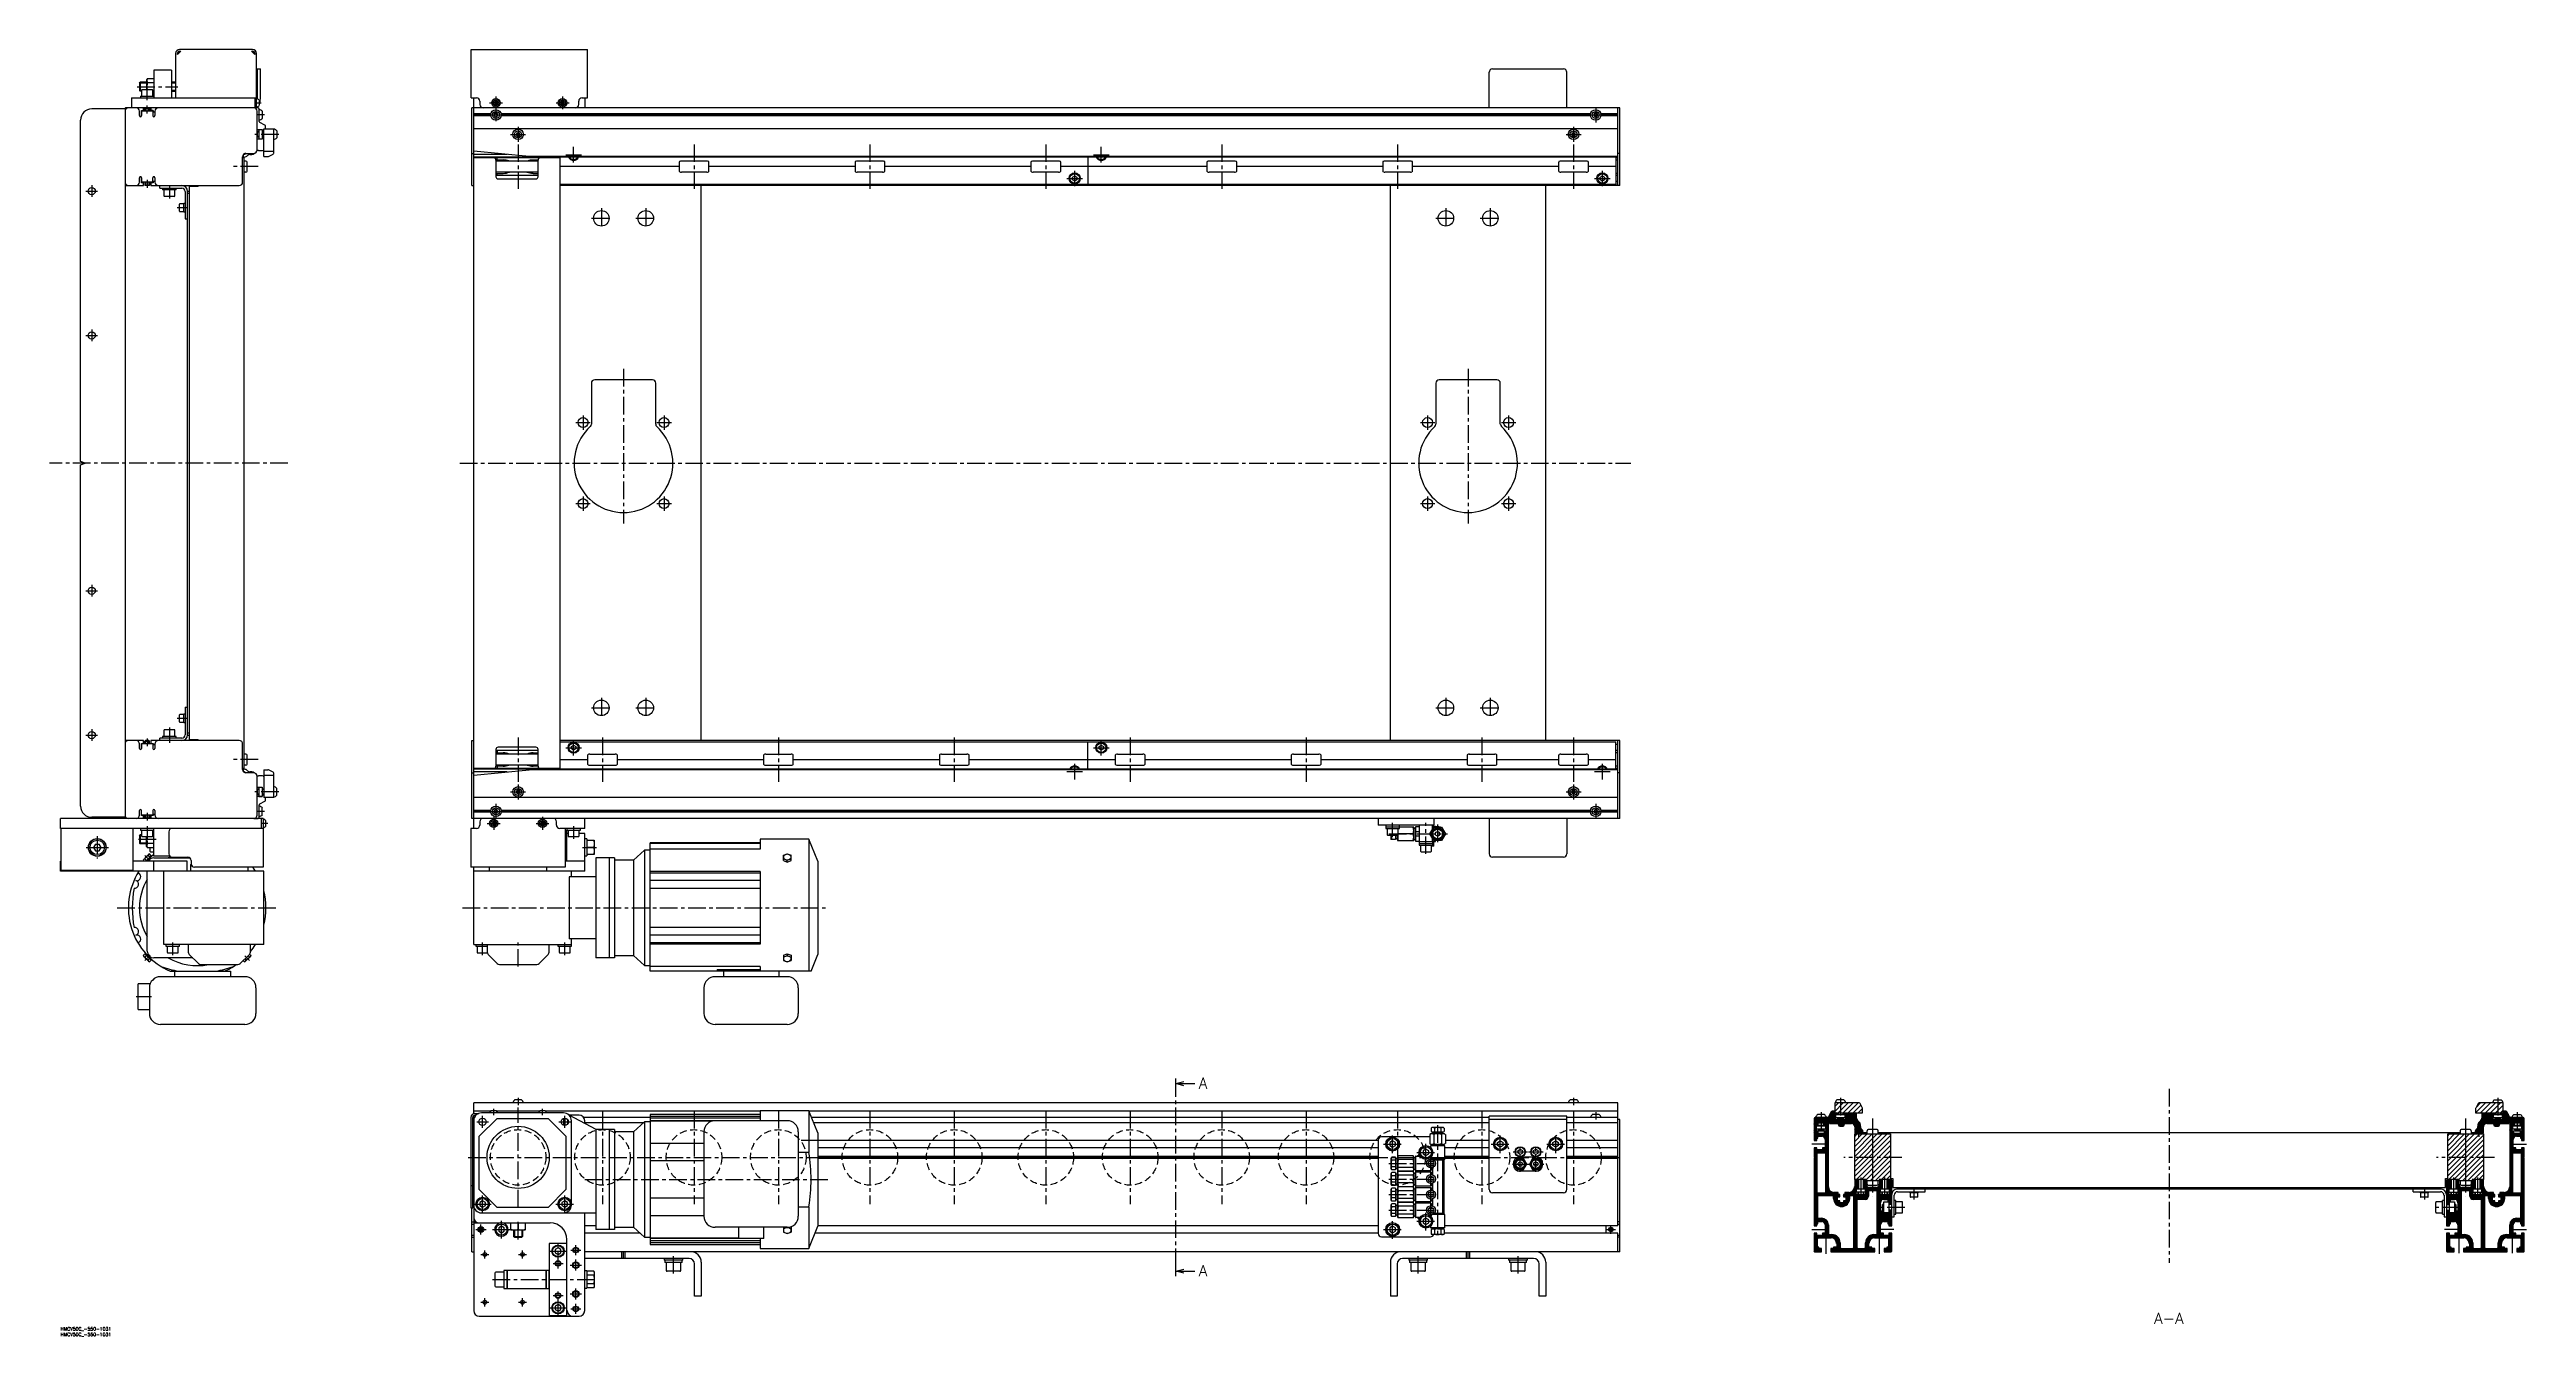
# Model space of a CAD drawing. Extents: x -10 to 2222, y -8 to 1151.
import ezdxf

# ---------------------------------------------------------------- set-up
doc = ezdxf.new("R2010")
doc.units = 0
doc.header["$LTSCALE"] = 0.5
doc.linetypes.add('CENTER', pattern=[50.8, 31.75, -6.35, 6.35, -6.35])
doc.linetypes.add('DASHED', pattern=[19.05, 12.7, -6.35])
for name, color, linetype in [('MSM_CENTER', 1, 'CENTER'), ('MSM_CONTINUOUS', 7, 'CONTINUOUS'), ('MSM_DASHED', 4, 'DASHED'), ('MSM_NARROW', 5, 'CONTINUOUS'), ('MSM_PART_NUMBER', 7, 'CONTINUOUS')]:
    doc.layers.add(name, color=color, linetype=linetype)
doc.styles.get("Standard").update_dxf_attribs({"font": 'txt.shx', "height": 10, "bigfont": 'bigfont.shx'})

# ---------------------------------------------------------------- blocks, each defined once
blk = doc.blocks.new('*U86')
at = {"layer": 'MSM_PART_NUMBER'}
blk.add_text('HMCV50C_-550-1031', height=3, dxfattribs=at).set_placement((0, -3))
blk = doc.blocks.new('*U87')
at = {"layer": 'MSM_PART_NUMBER'}
blk.add_text('HMCV50C_-550-1031', height=3, dxfattribs=at).set_placement((0, -8))
blk = doc.blocks.new('*U88')
at = {"layer": 'MSM_PART_NUMBER'}
blk.add_text('A', height=10, dxfattribs=at).set_placement((1025.5, 214.9))
blk = doc.blocks.new('*U89')
at = {"layer": 'MSM_PART_NUMBER'}
blk.add_text('A', height=10, dxfattribs=at).set_placement((1025.5, 45.9))
blk = doc.blocks.new('*U90')
at = {"layer": 'MSM_PART_NUMBER'}
blk.add_text('A-A', height=10, dxfattribs=at).set_placement((1886.4, 3))

msp = doc.modelspace()

# ---------------------------------------------------------------- linework, layer by layer
at = {"layer": 'MSM_CENTER'}
for p, q in [((69, 1117.4), (105.6, 1117.4)), ((78, 1105.4), (78, 1116.9)), ((78, 1093.4), (78, 1100.4)), ((174.6, 1102.9), (180.8, 1102.9)), ((386.4, 1102.9), (398.1, 1102.9)), ((392.2, 1108.7), (392.2, 1085.3)), ((446.4, 1102.9), (458.1, 1102.9)), ((452.2, 1108.7), (452.2, 1097.1)), ((1383.2, 1098.8), (1383.2, 1085.3)), ((196.7, 1074.5), (175, 1074.5)), ((183.7, 1092), (177, 1092)), ((385.5, 1092), (399, 1092)), ((405.5, 1074.5), (419, 1074.5)), ((412.2, 1081.3), (412.2, 1067.8)), ((1356.5, 1074.5), (1370, 1074.5)), ((1363.2, 1081.3), (1363.2, 1067.8)), ((1376.5, 1092), (1390, 1092)), ((412.2, 1065.5), (412.2, 1025.5)), ((455.2, 1056.2), (469.2, 1056.2)), ((462.2, 1049.2), (462.2, 1063.3)), ((570.7, 1065.5), (570.7, 1025.5)), ((729.2, 1065.5), (729.2, 1025.5)), ((887.7, 1065.5), (887.7, 1025.5)), ((930.7, 1056.2), (944.8, 1056.2)), ((937.7, 1049.2), (937.7, 1063.3)), ((1046.2, 1065.5), (1046.2, 1025.5)), ((1204.7, 1065.5), (1204.7, 1025.5)), ((1363.2, 1065.5), (1363.2, 1025.5)), ((28, 1028.6), (28, 1018.1)), ((78, 1033.4), (78, 1026.4)), ((98, 1028.1), (98, 1016.6)), ((178, 1045.5), (155.5, 1045.5)), ((906.7, 1034.8), (920.8, 1034.8)), ((913.7, 1027.7), (913.7, 1041.8)), ((1382.2, 1034.8), (1396.2, 1034.8)), ((1389.2, 1027.7), (1389.2, 1041.8)), ((22.8, 1023.4), (33.2, 1023.4)), ((114.1, 1008.4), (105.1, 1008.4)), ((487.2, 1007.9), (487.2, 989.9)), ((527.2, 1007.9), (527.2, 989.9)), ((1248.2, 1007.9), (1248.2, 989.9)), ((1288.2, 1007.9), (1288.2, 989.9)), ((478.2, 998.9), (496.3, 998.9)), ((518.2, 998.9), (536.2, 998.9)), ((1239.2, 998.9), (1257.2, 998.9)), ((1279.2, 998.9), (1297.2, 998.9)), ((22.8, 893.4), (33.2, 893.4)), ((28, 898.6), (28, 888.1)), ((507.2, 863.4), (507.2, 723.9)), ((1268.2, 863.4), (1268.2, 723.9)), ((464.2, 814.9), (477.2, 814.9)), ((470.7, 821.4), (470.7, 808.4)), ((537.2, 814.9), (550.3, 814.9)), ((543.7, 821.4), (543.7, 808.4)), ((1225.2, 814.9), (1238.2, 814.9)), ((1231.7, 821.4), (1231.7, 808.4)), ((1298.2, 814.9), (1311.2, 814.9)), ((1304.7, 821.4), (1304.7, 808.4)), ((204.7, 778.4), (-10, 778.4)), ((359.7, 778.4), (1414.9, 778.4)), ((464.2, 741.9), (477.2, 741.9)), ((470.7, 748.4), (470.7, 735.4)), ((537.2, 741.9), (550.3, 741.9)), ((543.7, 748.4), (543.7, 735.4)), ((1225.2, 741.9), (1238.2, 741.9)), ((1231.7, 748.4), (1231.7, 735.4)), ((1298.2, 741.9), (1311.2, 741.9)), ((1304.7, 748.4), (1304.7, 735.4)), ((22.8, 663.4), (33.2, 663.4)), ((28, 668.6), (28, 658.1)), ((487.2, 566.9), (487.2, 548.9)), ((527.2, 566.9), (527.2, 548.9)), ((1248.2, 566.9), (1248.2, 548.9)), ((1288.2, 566.9), (1288.2, 548.9)), ((28, 538.6), (28, 528.1)), ((98, 540.2), (98, 526.4)), ((114.1, 548.4), (105.1, 548.4)), ((478.2, 557.9), (496.3, 557.9)), ((518.2, 557.9), (536.2, 557.9)), ((1239.2, 557.9), (1257.2, 557.9)), ((1279.2, 557.9), (1297.2, 557.9)), ((22.8, 533.4), (33.2, 533.4)), ((78, 530.4), (78, 523.4)), ((412.2, 531.3), (412.2, 491.3)), ((455.2, 522), (469.2, 522)), ((462.2, 515), (462.2, 529.1)), ((488.2, 531.3), (488.2, 491.3)), ((646.7, 531.3), (646.7, 491.3)), ((805.2, 531.3), (805.2, 491.3)), ((930.7, 522), (944.8, 522)), ((937.7, 515), (937.7, 529.1)), ((963.7, 531.3), (963.7, 491.3)), ((1122.2, 531.3), (1122.2, 491.3)), ((1280.7, 531.3), (1280.7, 491.3)), ((1363.2, 531.3), (1363.2, 491.3)), ((178, 511.3), (155.5, 511.3)), ((906.7, 500.5), (920.8, 500.5)), ((913.7, 493.5), (913.7, 507.5)), ((1382.2, 500.5), (1396.2, 500.5)), ((1389.2, 493.5), (1389.2, 507.5)), ((196.7, 482.2), (175, 482.2)), ((392.2, 471.5), (392.2, 458)), ((405.5, 482.2), (419, 482.2)), ((412.2, 489), (412.2, 475.5)), ((1356.5, 482.2), (1370, 482.2)), ((1363.2, 489), (1363.2, 475.5)), ((1383.2, 471.5), (1383.2, 458)), ((78, 463.4), (78, 456.4)), ((78, 451.4), (78, 439.9)), ((183.7, 464.7), (177, 464.7)), ((186.8, 453.9), (180.6, 453.9)), ((384.4, 453.9), (396.1, 453.9)), ((385.5, 464.7), (399, 464.7)), ((390.2, 459.7), (390.2, 448.1)), ((428.4, 453.9), (440, 453.9)), ((434.2, 459.7), (434.2, 448.1)), ((462.2, 451.4), (462.2, 439.9)), ((1200.2, 441.3), (1200.2, 454.4)), ((1230.2, 426.3), (1230.2, 454.4)), ((1240.7, 452.9), (1240.7, 435.9)), ((1376.5, 464.7), (1390, 464.7)), ((23, 432.2), (43, 432.2)), ((33, 442.2), (33, 422.2)), ((86, 439.4), (69, 439.4)), ((80.6, 420.2), (75.8, 425)), ((470.2, 432.2), (482.7, 432.2)), ((1196.7, 444.4), (1249.7, 444.4)), ((51, 377.7), (195, 377.7)), ((362.2, 377.7), (692.2, 377.7)), ((75.8, 330.5), (80.6, 335.3)), ((101, 335.2), (101, 346.7)), ((380.2, 335.2), (380.2, 346.7)), ((412.2, 324.8), (412.2, 346.7)), ((454.2, 335.2), (454.2, 346.7)), ((170.2, 330.5), (166.1, 334.7)), ((82, 297.7), (68, 297.7)), ((412.2, 206.7), (412.2, 200)), ((1005, 55), (1005, 215)), ((1363.2, 206.7), (1363.2, 200)), ((1603.7, 206.7), (1603.7, 183.5)), ((1899.9, 214.7), (1899.9, 58)), ((2196, 206.7), (2196, 183.5)), ((374.9, 185), (385.5, 185)), ((380.2, 179.7), (380.2, 190.3)), ((390.2, 191), (390.2, 196.8)), ((412.2, 108), (412.2, 198)), ((434.2, 191), (434.2, 196.8)), ((448.9, 185), (459.5, 185)), ((454.2, 179.7), (454.2, 190.3)), ((488.2, 195), (488.2, 111)), ((570.7, 195), (570.7, 111)), ((646.7, 195), (646.7, 111)), ((729.2, 195), (729.2, 111)), ((805.2, 195), (805.2, 111)), ((887.7, 195), (887.7, 111)), ((963.7, 195), (963.7, 111)), ((1046.2, 195), (1046.2, 111)), ((1122.2, 195), (1122.2, 111)), ((1204.7, 195), (1204.7, 111)), ((1240.7, 182), (1240.7, 81.5)), ((1280.7, 195), (1280.7, 111)), ((1363.2, 195), (1363.2, 111)), ((1383.2, 193.7), (1383.2, 187)), ((1586.2, 193.7), (1586.2, 172.5)), ((1620.4, 171.6), (1620.4, 179.6)), ((1632.7, 188), (1632.7, 118)), ((2167, 188), (2167, 118)), ((2179.3, 171.6), (2179.3, 179.6)), ((2213.5, 193.7), (2213.5, 172.5)), ((1192, 165), (1208.5, 165)), ((1200.2, 156.7), (1200.2, 173.3)), ((1222, 157.5), (1238.5, 157.5)), ((1230.2, 149.2), (1230.2, 165.8)), ((1289.1, 165), (1305.3, 165)), ((1297.2, 156.9), (1297.2, 173.1)), ((1308.7, 158), (1321.8, 158)), ((1315.2, 140), (1315.2, 164.6)), ((1322.7, 158), (1335.8, 158)), ((1329.2, 140), (1329.2, 164.6)), ((1339.1, 165), (1355.3, 165)), ((1347.2, 156.9), (1347.2, 173.1)), ((1591.9, 165), (1577.9, 165)), ((1616.4, 175.6), (1624.4, 175.6)), ((2175.3, 175.6), (2183.3, 175.6)), ((2207.9, 165), (2221.9, 165)), ((367.2, 153), (1405.3, 153)), ((1196.7, 147.5), (1240.7, 147.5)), ((1234.7, 141.5), (1234.7, 153.5)), ((1234.7, 127.5), (1234.7, 139.5)), ((1308.2, 147), (1336.3, 147)), ((1658.9, 153), (1606.7, 153)), ((1622, 135), (1622, 115.7)), ((1643.5, 135), (1643.5, 115.7)), ((2193.1, 153), (2140.9, 153)), ((2156.2, 135), (2156.2, 115.7)), ((2177.7, 135), (2177.7, 115.7)), ((380.2, 102.9), (380.2, 119.1)), ((454.2, 102.9), (454.2, 119.1)), ((472.2, 133), (692.2, 133)), ((1196.7, 133.5), (1240.7, 133.5)), ((1196.7, 119.5), (1240.7, 119.5)), ((1234.7, 113.5), (1234.7, 125.5)), ((1669.9, 124.1), (1669.9, 115.1)), ((2129.9, 124.1), (2129.9, 115.1)), ((372.1, 111), (388.4, 111)), ((378.6, 84), (378.6, 92)), ((378.7, 83.4), (378.7, 92.6)), ((397.2, 79.9), (397.2, 96)), ((412.2, 79), (412.2, 96)), ((446.1, 111), (462.4, 111)), ((1196.7, 105.5), (1240.7, 105.5)), ((1200.2, 79.7), (1200.2, 96.3)), ((1222, 95.5), (1238.5, 95.5)), ((1230.2, 87.2), (1230.2, 103.8)), ((1234.7, 99.5), (1234.7, 111.5)), ((1396.9, 84), (1396.9, 92)), ((1661.7, 108), (1637.9, 108)), ((2161.9, 108), (2138.1, 108)), ((374.2, 88), (383.3, 88)), ((382.2, 61.8), (382.2, 69.2)), ((389.1, 88), (405.3, 88)), ((416.2, 61.8), (416.2, 69.2)), ((440.7, 68.5), (455.7, 68.5)), ((448.2, 53), (448.2, 76)), ((459.7, 69.5), (468.7, 69.5)), ((464.2, 65), (464.2, 74)), ((1192, 88), (1208.5, 88)), ((1392.8, 88), (1400.9, 88)), ((1577.9, 88), (1591.9, 88)), ((1590.9, 66), (1590.9, 82.5)), ((1651.9, 88), (1637.9, 88)), ((1638.8, 66), (1638.8, 82.5)), ((2161.9, 88), (2147.9, 88)), ((2160.9, 82.5), (2160.9, 66)), ((2207.9, 88), (2221.9, 88)), ((2208.9, 82.5), (2208.9, 66)), ((378.5, 65.5), (385.9, 65.5)), ((412.5, 65.5), (419.9, 65.5)), ((443.7, 57.5), (452.7, 57.5)), ((459.2, 56), (469.2, 56)), ((464.2, 51), (464.2, 61)), ((552.3, 48.4), (552.3, 64)), ((1223.2, 48.4), (1223.2, 64)), ((1313.2, 48.4), (1313.2, 64)), ((378.5, 22.5), (385.9, 22.5)), ((382.2, 18.8), (382.2, 26.2)), ((389.2, 43), (482.7, 43)), ((412.5, 22.5), (419.9, 22.5)), ((416.2, 18.8), (416.2, 26.2)), ((443.7, 28.5), (452.7, 28.5)), ((448.2, 10), (448.2, 33)), ((459.2, 30), (469.2, 30)), ((464.2, 25), (464.2, 35)), ((440.7, 17.5), (455.7, 17.5)), ((459.7, 16.5), (468.7, 16.5)), ((464.2, 12), (464.2, 21))]:
    msp.add_line(p, q, dxfattribs=at)
at = {"layer": 'MSM_CONTINUOUS'}
for p, q in [((103.6, 1147.3), (103.6, 1107.4)), ((108.2, 1149.3), (105.2, 1146.3)), ((105.2, 1146.3), (105.2, 1147.3)), ((173, 1150.9), (107.2, 1150.9)), ((107.2, 1149.3), (108.2, 1149.3)), ((175, 1146.3), (172, 1149.3)), ((172, 1149.3), (173, 1149.3)), ((175, 1147.3), (175, 1146.3)), ((176.6, 1098.4), (176.6, 1147.3)), ((369.8, 1107.4), (369.8, 1150.9)), ((369.8, 1150.9), (474.8, 1150.9)), ((474.8, 1107.4), (474.8, 1150.9)), ((71, 1120.7), (71.7, 1121.4)), ((71, 1120.7), (71, 1114.1)), ((77.5, 1121.4), (71.7, 1121.4)), ((71.7, 1121.4), (71.7, 1113.4)), ((78.2, 1124.9), (77.5, 1123.6)), ((77.5, 1123.6), (77.5, 1114.9)), ((78.2, 1124.9), (84, 1124.9)), ((78.2, 1121.2), (84, 1121.2)), ((100, 1132.4), (84, 1132.4)), ((84, 1132.4), (84, 1107.4)), ((100, 1132.4), (100, 1107.4)), ((103.6, 1121.4), (100, 1121.4)), ((177, 1133.4), (177, 1106.6)), ((177, 1133.4), (180, 1133.4)), ((180, 1106.4), (180, 1133.4)), ((1287.2, 1098.4), (1287.2, 1130.4)), ((1290.2, 1133.4), (1354.2, 1133.4)), ((1357.2, 1098.4), (1357.2, 1130.4)), ((58, 1097.4), (28, 1097.4)), ((58, 1097.9), (58, 458.9)), ((176.6, 1098.4), (58.5, 1098.4)), ((64, 1107.4), (64, 1098.4)), ((64, 1107.4), (176.6, 1107.4)), ((71.7, 1113.4), (71, 1114.1)), ((71, 1091.4), (71, 1095.4)), ((73, 1113.4), (71.7, 1113.4)), ((71.9, 1108.9), (71.9, 1107.4)), ((71.9, 1108.9), (84, 1108.9)), ((72.8, 1090.9), (72.8, 1095.9)), ((72.8, 1095.9), (76, 1095.9)), ((73, 1114.3), (73, 1108.9)), ((73, 1095.9), (73, 1091.4)), ((83, 1095.4), (73, 1095.4)), ((73.6, 1114.9), (82.4, 1114.9)), ((74.8, 1095.9), (74.8, 1098.4)), ((75, 1098.4), (75, 1095.9)), ((76.4, 1098.4), (76, 1098)), ((76, 1095.4), (76, 1098)), ((76, 1098), (80, 1098)), ((80, 1098), (79.6, 1098.4)), ((80, 1095.4), (80, 1098)), ((83.3, 1095.9), (80, 1095.9)), ((81, 1095.9), (81, 1098.4)), ((81.2, 1098.4), (81.2, 1095.9)), ((83, 1108.9), (83, 1114.3)), ((83, 1113.6), (84, 1113.6)), ((83, 1109.9), (84, 1109.9)), ((83, 1095.9), (83, 1091.4)), ((83.3, 1095.9), (83.3, 1094.9)), ((83.3, 1094.9), (85, 1094.9)), ((85, 1095.4), (85, 1091.4)), ((100, 1113.4), (103.6, 1113.4)), ((178, 1098.3), (174.5, 1098.3)), ((175, 1107.4), (175, 1098.4)), ((177, 1060.6), (177, 1095.4)), ((178.8, 1105.4), (178.8, 1100.4)), ((179, 1086.1), (179, 1097.3)), ((181.7, 1095.2), (181.7, 1088.9)), ((369.8, 1107.4), (374.8, 1107.4)), ((1404.9, 1098.4), (370.6, 1098.4)), ((370.6, 1028.4), (370.6, 1098.4)), ((372.2, 449.4), (372.2, 1107.4)), ((1403.2, 1098.3), (372.2, 1098.3)), ((377.8, 1104.4), (377.8, 1101.4)), ((392.2, 1093.8), (390.7, 1092.9)), ((392.2, 1104.3), (391, 1103.6)), ((391, 1102.2), (391, 1103.6)), ((391, 1102.2), (392.2, 1101.5)), ((393.5, 1103.6), (392.2, 1104.3)), ((392.2, 1101.5), (393.5, 1102.2)), ((393.7, 1092.9), (392.2, 1093.8)), ((393.5, 1102.2), (393.5, 1103.6)), ((397.2, 1098.3), (397.2, 1098.4)), ((427.2, 1098.4), (427.2, 1098.3)), ((452.2, 1104.3), (451, 1103.6)), ((451, 1102.2), (451, 1103.6)), ((451, 1102.2), (452.2, 1101.5)), ((453.5, 1103.6), (452.2, 1104.3)), ((452.2, 1101.5), (453.5, 1102.2)), ((453.5, 1102.2), (453.5, 1103.6)), ((466.8, 1101.4), (466.8, 1104.4)), ((469.8, 1107.4), (474.8, 1107.4)), ((472.2, 1107.4), (472.2, 1098.4)), ((1383.2, 1093.8), (1381.7, 1092.9)), ((1384.7, 1092.9), (1383.2, 1093.8)), ((1403.2, 1028.4), (1403.2, 1098.4)), ((1404.9, 1028.4), (1404.9, 1098.4)), ((18, 779.9), (18, 1087.4)), ((72.9, 1090.9), (72.8, 1090.9)), ((177, 1078.8), (181.5, 1078.8)), ((177.4, 1077), (177, 1076.6)), ((177, 1072.5), (177.4, 1072)), ((178.5, 1077), (177.4, 1077)), ((177.4, 1072), (177.4, 1077)), ((178.5, 1072), (177.4, 1072)), ((178.5, 1092), (179, 1092.9)), ((179, 1091.2), (178.5, 1092)), ((181.5, 1078.5), (178.5, 1078.5)), ((178.5, 1078.5), (178.5, 1070.5)), ((184.1, 1082.8), (179.5, 1085.3)), ((181.5, 1078.8), (181.5, 1070.3)), ((181.5, 1077.3), (183, 1077.3)), ((183, 1077), (181.5, 1077)), ((181.5, 1072), (183, 1072)), ((183, 1071.8), (181.5, 1071.8)), ((183, 1054.5), (183, 1079.5)), ((183, 1079.5), (192, 1079.5)), ((184.6, 1079.5), (184.6, 1082)), ((192, 1057.7), (192, 1079.5)), ((194.7, 1077.7), (194.7, 1071.4)), ((387.6, 1092.9), (372.2, 1092.9)), ((387.5, 1092), (372.2, 1092)), ((387.6, 1091.2), (372.2, 1091.2)), ((1403.2, 1079.5), (372.2, 1079.5)), ((390.7, 1092.9), (390.7, 1091.2)), ((390.7, 1091.2), (392.2, 1090.3)), ((392.2, 1090.3), (393.7, 1091.2)), ((393.7, 1091.2), (393.7, 1092.9)), ((1378.6, 1092.9), (396.9, 1092.9)), ((1378.6, 1091.2), (396.9, 1091.2)), ((1378.5, 1092), (397, 1092)), ((411.4, 1076), (410.5, 1074.5)), ((410.5, 1074.5), (411.4, 1073)), ((411.4, 1076), (413.1, 1076)), ((411.4, 1073), (413.1, 1073)), ((414, 1074.5), (413.1, 1076)), ((413.1, 1073), (414, 1074.5)), ((1362.4, 1076), (1361.5, 1074.5)), ((1361.5, 1074.5), (1362.4, 1073)), ((1362.4, 1076), (1364.1, 1076)), ((1362.4, 1073), (1364.1, 1073)), ((1365, 1074.5), (1364.1, 1076)), ((1364.1, 1073), (1365, 1074.5)), ((1381.7, 1092.9), (1381.7, 1091.2)), ((1381.7, 1091.2), (1383.2, 1090.3)), ((1383.2, 1090.3), (1384.7, 1091.2)), ((1384.7, 1091.2), (1384.7, 1092.9)), ((1403.2, 1092.9), (1387.9, 1092.9)), ((1403.2, 1091.2), (1387.9, 1091.2)), ((1403.2, 1092), (1388, 1092)), ((164, 1031.4), (164, 1054.4)), ((165.5, 1053.4), (164, 1053.4)), ((164.1, 1055.1), (164.1, 1053.4)), ((164.6, 1055.8), (164.6, 1054.6)), ((165.1, 1054.1), (165.6, 1054.1)), ((165.5, 503.4), (165.5, 1053.4)), ((167, 1050.5), (165.5, 1050.5)), ((167, 1057.4), (173.8, 1057.4)), ((168, 1041.5), (168, 1049.5)), ((170.7, 1056.5), (172.4, 1056.5)), ((174.5, 1057.4), (174.5, 1057.5)), ((181.5, 1070.3), (177, 1070.3)), ((178.3, 1060), (182, 1060)), ((178.5, 1070.5), (181.5, 1070.5)), ((183, 1059.5), (192, 1059.5)), ((183, 1054.5), (186.8, 1054.5)), ((187.2, 1054.7), (191.4, 1056.8)), ((370.6, 1057.4), (372.2, 1057.4)), ((422.2, 1054.5), (372.2, 1059.5)), ((402.2, 1056.5), (372.2, 1056.5)), ((1403.2, 1054.1), (372.2, 1054.1)), ((450.2, 1053.4), (372.2, 1053.4)), ((398.8, 1051.4), (392.2, 1051.4)), ((392.2, 1051.4), (392.2, 1036.4)), ((430.2, 1050.5), (392.2, 1050.5)), ((393.4, 1051.4), (393.4, 1053.4)), ((1403.2, 1054.5), (422.2, 1054.5)), ((430.2, 1051.4), (425.7, 1051.4)), ((430.2, 1036.4), (430.2, 1051.4)), ((431.1, 1053.4), (431.1, 1053.1)), ((450.2, 502.6), (450.2, 1054.1)), ((462.2, 1053.9), (461.9, 1054.1)), ((462.6, 1054.1), (462.2, 1053.9)), ((557.3, 1049.5), (557.3, 1041.5)), ((582.2, 1050.5), (559.3, 1050.5)), ((584.2, 1041.5), (584.2, 1049.5)), ((715.8, 1049.5), (715.8, 1041.5)), ((740.7, 1050.5), (717.8, 1050.5)), ((742.7, 1041.5), (742.7, 1049.5)), ((874.3, 1049.5), (874.3, 1041.5)), ((899.2, 1050.5), (876.3, 1050.5)), ((901.2, 1041.5), (901.2, 1049.5)), ((925.7, 1054.1), (925.7, 1029.4)), ((937.7, 1053.9), (937.4, 1054.1)), ((938.1, 1054.1), (937.7, 1053.9)), ((1032.8, 1049.5), (1032.8, 1041.5)), ((1057.7, 1050.5), (1034.8, 1050.5)), ((1059.7, 1041.5), (1059.7, 1049.5)), ((1191.3, 1049.5), (1191.3, 1041.5)), ((1216.2, 1050.5), (1193.3, 1050.5)), ((1218.2, 1041.5), (1218.2, 1049.5)), ((1349.8, 1049.5), (1349.8, 1041.5)), ((1374.7, 1050.5), (1351.8, 1050.5)), ((1376.7, 1041.5), (1376.7, 1049.5)), ((1401.2, 1054.1), (1401.2, 1029.4)), ((1403.2, 1053.4), (1401.2, 1053.4)), ((1403.2, 1051.4), (1401.2, 1051.4)), ((1404.9, 1057.4), (1403.2, 1057.4)), ((58.5, 1028.4), (74.8, 1028.4)), ((71, 1031.4), (71, 1035.4)), ((72.8, 1035.9), (72.9, 1035.9)), ((72.8, 1030.9), (72.8, 1035.9)), ((74.8, 1030.9), (72.8, 1030.9)), ((73, 1035.4), (73, 1031.4)), ((83, 1031.4), (73, 1031.4)), ((74.8, 1028.4), (74.8, 1030.9)), ((76, 1031.4), (76, 1028.8)), ((76.4, 1028.4), (76, 1028.8)), ((76, 1028.8), (80, 1028.8)), ((79.6, 1028.4), (76.4, 1028.4)), ((80, 1028.8), (79.6, 1028.4)), ((80, 1031.4), (80, 1028.8)), ((83.3, 1030.9), (81.2, 1030.9)), ((81.2, 1030.9), (81.2, 1028.4)), ((81.2, 1028.4), (161, 1028.4)), ((83, 1031.4), (83, 1035.4)), ((83.3, 1031.9), (83.3, 1030.9)), ((85, 1031.9), (83.3, 1031.9)), ((85, 1035.4), (85, 1031.4)), ((89.4, 1026.1), (89.4, 1028.4)), ((124, 1027.4), (116, 1027.4)), ((116, 529.4), (116, 1027.4)), ((124, 1027.4), (124, 1028.4)), ((167, 1040.5), (165.5, 1040.5)), ((370.6, 1028.4), (372.2, 1028.4)), ((430.2, 1040.5), (392.2, 1040.5)), ((392.2, 1039.4), (398.8, 1039.4)), ((430.2, 1037.4), (392.2, 1037.4)), ((393.4, 1037.4), (393.4, 1039.4)), ((394.2, 1034.4), (428.2, 1034.4)), ((425.7, 1039.4), (430.2, 1039.4)), ((557.3, 1045.5), (450.2, 1045.5)), ((1401.2, 1029.4), (450.2, 1029.4)), ((1404.9, 1028.4), (450.2, 1028.4)), ((582.2, 1040.5), (559.3, 1040.5)), ((577.2, 528.4), (577.2, 1028.4)), ((715.8, 1045.5), (584.2, 1045.5)), ((740.7, 1040.5), (717.8, 1040.5)), ((874.3, 1045.5), (742.7, 1045.5)), ((899.2, 1040.5), (876.3, 1040.5)), ((1032.8, 1045.5), (901.2, 1045.5)), ((911.7, 1035.9), (913.7, 1037.1)), ((911.7, 1033.6), (911.7, 1035.9)), ((913.7, 1032.4), (911.7, 1033.6)), ((913.7, 1037.1), (915.7, 1035.9)), ((915.7, 1033.6), (913.7, 1032.4)), ((915.7, 1035.9), (915.7, 1033.6)), ((1057.7, 1040.5), (1034.8, 1040.5)), ((1191.3, 1045.5), (1059.7, 1045.5)), ((1216.2, 1040.5), (1193.3, 1040.5)), ((1198.2, 528.4), (1198.2, 1028.4)), ((1349.8, 1045.5), (1218.2, 1045.5)), ((1338.2, 528.4), (1338.2, 1028.4)), ((1374.7, 1040.5), (1351.8, 1040.5)), ((1401.2, 1045.5), (1376.7, 1045.5)), ((1387.2, 1035.9), (1389.2, 1037.1)), ((1387.2, 1033.6), (1387.2, 1035.9)), ((1389.2, 1032.4), (1387.2, 1033.6)), ((1389.2, 1037.1), (1391.2, 1035.9)), ((1391.2, 1033.6), (1389.2, 1032.4)), ((1391.2, 1035.9), (1391.2, 1033.6)), ((1403.2, 1039.4), (1401.2, 1039.4)), ((1403.2, 1037.4), (1401.2, 1037.4)), ((1403.2, 1031.9), (1401.2, 1031.9)), ((89.4, 1026.1), (109.1, 1026.1)), ((91.9, 1026.1), (91.9, 1024.6)), ((104.1, 1024.6), (91.9, 1024.6)), ((93, 1024.6), (93, 1019.2)), ((102.4, 1018.6), (93.6, 1018.6)), ((103, 1019.2), (103, 1024.6)), ((104.1, 1024.6), (104.1, 1026.1)), ((107.1, 1005.3), (107.1, 1011.5)), ((111.1, 1011.9), (107.5, 1011.9)), ((107.5, 1004.9), (111.1, 1004.9)), ((112.1, 1012.2), (111.1, 1012.2)), ((111.1, 1004.6), (111.1, 1012.2)), ((111.1, 1004.6), (112.1, 1004.6)), ((112.1, 1023.1), (112.1, 998.4)), ((114.4, 533.4), (114.4, 1023.4)), ((114.4, 1023.4), (116, 1023.4)), ((114.4, 1021.4), (116, 1021.4)), ((112.1, 998.4), (114.4, 998.4)), ((478.2, 850.4), (478.2, 813.5)), ((533.2, 853.4), (481.2, 853.4)), ((536.2, 813.5), (536.2, 850.4)), ((1239.2, 850.4), (1239.2, 813.5)), ((1294.2, 853.4), (1242.2, 853.4)), ((1297.2, 813.5), (1297.2, 850.4)), ((22, 778.4), (18, 779.9)), ((18, 776.9), (22, 778.4)), ((18, 469.4), (18, 776.9)), ((112.1, 558.4), (112.1, 533.7)), ((112.1, 558.4), (114.4, 558.4)), ((93, 537.6), (93, 532.2)), ((102.4, 538.2), (93.6, 538.2)), ((103, 532.2), (103, 537.6)), ((107.1, 545.3), (107.1, 551.5)), ((111.1, 551.9), (107.5, 551.9)), ((107.5, 544.9), (111.1, 544.9)), ((112.1, 552.2), (111.1, 552.2)), ((111.1, 544.6), (111.1, 552.2)), ((111.1, 544.6), (112.1, 544.6)), ((74.8, 528.4), (58.5, 528.4)), ((71, 521.4), (71, 525.4)), ((72.8, 520.9), (72.8, 525.9)), ((72.8, 525.9), (74.8, 525.9)), ((72.9, 520.9), (72.8, 520.9)), ((73, 525.4), (73, 521.4)), ((83, 525.4), (73, 525.4)), ((74.8, 525.9), (74.8, 528.4)), ((76.4, 528.4), (76, 528)), ((76, 525.4), (76, 528)), ((76, 528), (80, 528)), ((79.6, 528.4), (76.4, 528.4)), ((80, 528), (79.6, 528.4)), ((80, 525.4), (80, 528)), ((81.2, 528.4), (81.2, 525.9)), ((161, 528.4), (81.2, 528.4)), ((81.2, 525.9), (83.3, 525.9)), ((83, 525.4), (83, 521.4)), ((83.3, 525.9), (83.3, 524.9)), ((83.3, 524.9), (85, 524.9)), ((85, 525.4), (85, 521.4)), ((109.1, 530.7), (89.4, 530.7)), ((89.4, 528.4), (89.4, 530.7)), ((91.9, 532.2), (91.9, 530.7)), ((104.1, 532.2), (91.9, 532.2)), ((104.1, 530.7), (104.1, 532.2)), ((114.4, 535.4), (116, 535.4)), ((114.4, 533.4), (116, 533.4)), ((116, 529.4), (124, 529.4)), ((124, 528.4), (124, 529.4)), ((164, 502.4), (164, 525.4)), ((167, 516.3), (165.5, 516.3)), ((168, 507.3), (168, 515.3)), ((370.6, 528.4), (372.2, 528.4)), ((370.6, 458.4), (370.6, 528.4)), ((392.2, 520.4), (392.2, 505.4)), ((430.2, 519.4), (392.2, 519.4)), ((392.2, 517.4), (398.8, 517.4)), ((430.2, 516.3), (392.2, 516.3)), ((393.4, 519.4), (393.4, 517.4)), ((428.2, 522.4), (394.2, 522.4)), ((425.7, 517.4), (430.2, 517.4)), ((430.2, 505.4), (430.2, 520.4)), ((1404.9, 528.4), (450.2, 528.4)), ((450.2, 527.4), (1401.2, 527.4)), ((460.2, 523.2), (462.2, 524.4)), ((460.2, 520.9), (460.2, 523.2)), ((462.2, 519.7), (460.2, 520.9)), ((462.2, 524.4), (464.2, 523.2)), ((464.2, 520.9), (462.2, 519.7)), ((464.2, 523.2), (464.2, 520.9)), ((474.8, 515.3), (474.8, 507.3)), ((476.8, 516.3), (499.7, 516.3)), ((501.7, 507.3), (501.7, 515.3)), ((633.3, 515.3), (633.3, 507.3)), ((635.3, 516.3), (658.2, 516.3)), ((660.2, 507.3), (660.2, 515.3)), ((791.8, 515.3), (791.8, 507.3)), ((793.8, 516.3), (816.7, 516.3)), ((818.7, 507.3), (818.7, 515.3)), ((925.7, 502.6), (925.7, 527.4)), ((935.7, 523.2), (937.7, 524.4)), ((935.7, 520.9), (935.7, 523.2)), ((937.7, 519.7), (935.7, 520.9)), ((937.7, 524.4), (939.7, 523.2)), ((939.7, 520.9), (937.7, 519.7)), ((939.7, 523.2), (939.7, 520.9)), ((950.3, 515.3), (950.3, 507.3)), ((952.3, 516.3), (975.2, 516.3)), ((977.2, 507.3), (977.2, 515.3)), ((1108.8, 515.3), (1108.8, 507.3)), ((1110.8, 516.3), (1133.7, 516.3)), ((1135.7, 507.3), (1135.7, 515.3)), ((1267.3, 515.3), (1267.3, 507.3)), ((1269.3, 516.3), (1292.2, 516.3)), ((1294.2, 507.3), (1294.2, 515.3)), ((1349.8, 515.3), (1349.8, 507.3)), ((1351.8, 516.3), (1374.7, 516.3)), ((1376.7, 507.3), (1376.7, 515.3)), ((1401.2, 502.6), (1401.2, 527.4)), ((1403.2, 524.9), (1401.2, 524.9)), ((1403.2, 519.4), (1401.2, 519.4)), ((1403.2, 517.4), (1401.2, 517.4)), ((1403.2, 458.4), (1403.2, 528.4)), ((1404.9, 458.4), (1404.9, 528.4)), ((165.5, 503.4), (164, 503.4)), ((164.1, 501.7), (164.1, 503.4)), ((164.6, 502.1), (164.6, 501)), ((165.6, 502.6), (165.1, 502.6)), ((167, 506.3), (165.5, 506.3)), ((173.8, 499.4), (167, 499.4)), ((172.4, 500.2), (170.7, 500.2)), ((174.5, 499.3), (174.5, 499.4)), ((177, 461.4), (177, 496.2)), ((182, 496.7), (178.3, 496.7)), ((183, 502.2), (186.8, 502.2)), ((183, 502.2), (183, 477.2)), ((183, 497.2), (192, 497.2)), ((191.4, 500), (187.2, 502.1)), ((192, 477.2), (192, 499.1)), ((370.6, 499.4), (372.2, 499.4)), ((450.2, 503.4), (372.2, 503.4)), ((1403.2, 502.6), (372.2, 502.6)), ((372.2, 497.2), (422.2, 502.2)), ((402.2, 500.2), (372.2, 500.2)), ((430.2, 506.3), (392.2, 506.3)), ((398.8, 505.4), (392.2, 505.4)), ((393.4, 505.4), (393.4, 503.4)), ((1403.2, 502.2), (422.2, 502.2)), ((430.2, 505.4), (425.7, 505.4)), ((431.1, 503.4), (431.1, 503.7)), ((450.2, 511.3), (474.8, 511.3)), ((476.8, 506.3), (499.7, 506.3)), ((501.7, 511.3), (633.3, 511.3)), ((635.3, 506.3), (658.2, 506.3)), ((660.2, 511.3), (791.8, 511.3)), ((793.8, 506.3), (816.7, 506.3)), ((818.7, 511.3), (950.3, 511.3)), ((913.4, 502.6), (913.7, 502.9)), ((913.7, 502.9), (914.1, 502.6)), ((952.3, 506.3), (975.2, 506.3)), ((977.2, 511.3), (1108.8, 511.3)), ((1110.8, 506.3), (1133.7, 506.3)), ((1135.7, 511.3), (1267.3, 511.3)), ((1269.3, 506.3), (1292.2, 506.3)), ((1294.2, 511.3), (1349.8, 511.3)), ((1351.8, 506.3), (1374.7, 506.3)), ((1376.7, 511.3), (1401.2, 511.3)), ((1388.9, 502.6), (1389.2, 502.9)), ((1389.2, 502.9), (1389.6, 502.6)), ((1403.2, 505.4), (1401.2, 505.4)), ((1403.2, 503.4), (1401.2, 503.4)), ((1404.9, 499.4), (1403.2, 499.4)), ((177, 486.5), (181.5, 486.5)), ((177.4, 484.7), (177, 484.3)), ((177, 480.2), (177.4, 479.7)), ((181.5, 478), (177, 478)), ((178.5, 484.7), (177.4, 484.7)), ((177.4, 479.7), (177.4, 484.7)), ((178.5, 479.7), (177.4, 479.7)), ((181.5, 486.2), (178.5, 486.2)), ((178.5, 486.2), (178.5, 478.2)), ((178.5, 478.2), (181.5, 478.2)), ((179, 459.4), (179, 470.7)), ((179.5, 471.5), (184.1, 474)), ((181.5, 486.5), (181.5, 478)), ((181.5, 485), (183, 485)), ((183, 484.7), (181.5, 484.7)), ((181.5, 479.7), (183, 479.7)), ((183, 479.5), (181.5, 479.5)), ((192, 477.2), (183, 477.2)), ((184.6, 474.8), (184.6, 477.2)), ((194.7, 479.1), (194.7, 485.4)), ((1403.2, 477.2), (372.2, 477.2)), ((411.4, 483.8), (410.5, 482.2)), ((410.5, 482.2), (411.4, 480.7)), ((413.1, 483.8), (411.4, 483.8)), ((413.1, 480.7), (411.4, 480.7)), ((414, 482.2), (413.1, 483.8)), ((413.1, 480.7), (414, 482.2)), ((1362.4, 483.8), (1361.5, 482.2)), ((1361.5, 482.2), (1362.4, 480.7)), ((1364.1, 483.8), (1362.4, 483.8)), ((1364.1, 480.7), (1362.4, 480.7)), ((1365, 482.2), (1364.1, 483.8)), ((1364.1, 480.7), (1365, 482.2)), ((0, 449.4), (0, 458.4)), ((182.6, 458.4), (0, 458.4)), ((182.6, 449.4), (0, 449.4)), ((0.5, 411.4), (0.5, 449.4)), ((58, 459.4), (28, 459.4)), ((65.5, 411.4), (65.5, 449.4)), ((71, 461.4), (71, 465.4)), ((71.9, 449.4), (71.9, 447.9)), ((71.9, 447.9), (84, 447.9)), ((72.8, 465.9), (72.9, 465.9)), ((72.8, 460.9), (72.8, 465.9)), ((76, 460.9), (72.8, 460.9)), ((73, 460.9), (73, 465.4)), ((83, 461.4), (73, 461.4)), ((73, 447.9), (73, 442.5)), ((74.8, 458.4), (74.8, 460.9)), ((75, 460.9), (75, 458.4)), ((76, 461.4), (76, 458.8)), ((76.4, 458.4), (76, 458.8)), ((76, 458.8), (80, 458.8)), ((80, 458.8), (79.6, 458.4)), ((80, 461.4), (80, 458.8)), ((83.3, 460.9), (80, 460.9)), ((81, 458.4), (81, 460.9)), ((81.2, 460.9), (81.2, 458.4)), ((83, 465.4), (83, 460.9)), ((83, 442.5), (83, 447.9)), ((84, 446.9), (83, 446.9)), ((85, 461.9), (83.3, 461.9)), ((83.3, 461.9), (83.3, 460.9)), ((84, 424.4), (84, 449.4)), ((85, 465.4), (85, 461.4)), ((97.6, 446.4), (97.6, 426.4)), ((100, 449.3), (100, 449.4)), ((174.5, 458.4), (178, 458.4)), ((178.5, 464.7), (179, 465.6)), ((179, 463.9), (178.5, 464.7)), ((181, 449.4), (181, 458.4)), ((181.7, 461.6), (181.7, 467.9)), ((182.6, 458.4), (182.6, 414.4)), ((184.8, 451.4), (184.8, 456.4)), ((374.7, 449.4), (369.7, 449.4)), ((369.7, 449.4), (369.7, 414.4)), ((1404.9, 458.4), (370.6, 458.4)), ((387.6, 465.6), (372.2, 465.6)), ((387.5, 464.7), (372.2, 464.7)), ((387.6, 463.9), (372.2, 463.9)), ((1403.2, 458.4), (372.2, 458.4)), ((377.7, 455.4), (377.7, 452.4)), ((390.2, 455.3), (389, 454.6)), ((389, 454.6), (389, 453.2)), ((389, 453.2), (390.2, 452.5)), ((391.5, 454.6), (390.2, 455.3)), ((390.2, 452.5), (391.5, 453.2)), ((392.2, 466.5), (390.7, 465.6)), ((390.7, 465.6), (390.7, 463.9)), ((390.7, 463.9), (392.2, 463)), ((391.5, 454.6), (391.5, 453.2)), ((393.7, 465.6), (392.2, 466.5)), ((392.2, 463), (393.7, 463.9)), ((393.7, 463.9), (393.7, 465.6)), ((1378.6, 465.6), (396.9, 465.6)), ((1378.6, 463.9), (396.9, 463.9)), ((1378.5, 464.7), (397, 464.7)), ((397.2, 458.4), (397.2, 458.4)), ((427.2, 458.4), (427.2, 458.4)), ((434.2, 455.3), (433, 454.6)), ((433, 454.6), (433, 453.2)), ((433, 453.2), (434.2, 452.5)), ((435.5, 454.6), (434.2, 455.3)), ((434.2, 452.5), (435.5, 453.2)), ((435.5, 454.6), (435.5, 453.2)), ((446.7, 452.4), (446.7, 455.4)), ((472.2, 449.4), (449.7, 449.4)), ((454.7, 449.4), (454.7, 414.4)), ((456.1, 449.4), (456.1, 447.9)), ((456.1, 447.9), (468.3, 447.9)), ((456.2, 419.7), (456.2, 447.9)), ((457.2, 447.9), (457.2, 442.5)), ((467.2, 442.5), (467.2, 447.9)), ((468.3, 447.9), (468.3, 449.4)), ((472.2, 449.4), (472.2, 458.4)), ((1187.2, 458.4), (1187.2, 452.4)), ((1237.2, 452.4), (1187.2, 452.4)), ((1194, 452.4), (1194, 450.8)), ((1194, 450.8), (1206.5, 450.8)), ((1194.2, 450.8), (1194.2, 449.3)), ((1194.2, 449.3), (1206.4, 449.3)), ((1195.2, 449.3), (1195.2, 443.8)), ((1205.2, 443.8), (1205.2, 449.3)), ((1206.4, 449.3), (1206.4, 450.8)), ((1219.2, 450.4), (1206.4, 450.4)), ((1206.5, 450.8), (1206.5, 452.4)), ((1219.2, 450.4), (1219.2, 438.4)), ((1220.7, 449.4), (1219.2, 449.4)), ((1224.2, 450.9), (1220.7, 450.9)), ((1220.7, 450.9), (1220.7, 437.9)), ((1224.2, 446.4), (1220.7, 446.4)), ((1224.2, 452.4), (1224.2, 437.4)), ((1233.8, 444.4), (1237.3, 450.4)), ((1235, 444.4), (1237.9, 449.4)), ((1236.2, 448.6), (1236.2, 452.4)), ((1236.2, 451.4), (1238.7, 451.4)), ((1237.2, 458.4), (1237.2, 452.4)), ((1237.3, 450.4), (1244.2, 450.4)), ((1237.9, 449.4), (1243.6, 449.4)), ((1238.7, 450.6), (1238.7, 451.4)), ((1243.6, 449.4), (1246.5, 444.4)), ((1244.2, 450.4), (1247.7, 444.4)), ((1287.2, 458.4), (1287.2, 426.4)), ((1357.2, 458.4), (1357.2, 426.4)), ((1383.2, 466.5), (1381.7, 465.6)), ((1381.7, 465.6), (1381.7, 463.9)), ((1381.7, 463.9), (1383.2, 463)), ((1384.7, 465.6), (1383.2, 466.5)), ((1383.2, 463), (1384.7, 463.9)), ((1384.7, 463.9), (1384.7, 465.6)), ((1403.2, 465.6), (1387.9, 465.6)), ((1403.2, 463.9), (1387.9, 463.9)), ((1403.2, 464.7), (1388, 464.7)), ((31.3, 435.2), (29.5, 432.2)), ((29.5, 432.2), (31.3, 429.2)), ((31.3, 435.2), (34.7, 435.2)), ((31.3, 429.2), (34.7, 429.2)), ((36.5, 432.2), (34.7, 435.2)), ((34.7, 429.2), (36.5, 432.2)), ((71, 442.7), (71.7, 443.4)), ((71, 442.7), (71, 436.1)), ((71.7, 435.4), (71, 436.1)), ((71.7, 443.4), (71.7, 435.4)), ((73, 443.4), (71.7, 443.4)), ((77.5, 435.4), (71.7, 435.4)), ((73.6, 441.9), (82.4, 441.9)), ((79.7, 426), (74.7, 421.1)), ((76.8, 419.7), (81.7, 424.7)), ((78.7, 424.9), (77.2, 423.6)), ((77.5, 433.1), (77.5, 441.9)), ((77.5, 433.1), (78.2, 431.9)), ((84, 435.6), (78.2, 435.6)), ((84, 431.9), (78.2, 431.9)), ((79.3, 425.7), (78.7, 424.9)), ((80.3, 423.3), (78.7, 424.9)), ((80.1, 426.3), (79.3, 425.7)), ((80.1, 426.3), (79.7, 426)), ((81.7, 424.7), (80.1, 426.3)), ((80.5, 431.9), (80.5, 428.9)), ((81.1, 428.3), (84.1, 428.3)), ((84, 443.2), (83, 443.2)), ((98.4, 424.4), (84, 424.4)), ((457.2, 444.7), (456.2, 444.7)), ((457.8, 441.9), (466.6, 441.9)), ((472.2, 444.7), (467.2, 444.7)), ((472.2, 419.8), (472.2, 444.7)), ((474.2, 439.9), (472.2, 439.9)), ((472.2, 424.5), (474.2, 424.5)), ((474.2, 439.9), (474.2, 424.5)), ((474.2, 438.7), (480.7, 438.7)), ((480.3, 432.2), (474.2, 432.2)), ((480.7, 425.7), (474.2, 425.7)), ((480.7, 438.7), (480.7, 425.7)), ((526.2, 429.8), (516.2, 420.8)), ((531.2, 429.8), (526.2, 429.8)), ((526.2, 429.8), (526.2, 325.8)), ((630.2, 436.2), (531.2, 436.2)), ((531.2, 320.7), (531.2, 436.2)), ((531.2, 436), (630.2, 436)), ((630.2, 430.5), (531.2, 430.5)), ((674.2, 439.7), (630.2, 439.7)), ((630.2, 439.7), (630.2, 430.5)), ((651.2, 425.1), (654.7, 426.3)), ((651.2, 420.4), (651.2, 425.1)), ((654.7, 426.3), (658.2, 425.1)), ((658.2, 420.4), (658.2, 425.1)), ((682.2, 419.7), (674.2, 439.7)), ((674.2, 439.7), (674.2, 320.7)), ((1195.7, 443.3), (1204.7, 443.3)), ((1198.7, 443.3), (1198.7, 440)), ((1202.7, 439.4), (1198.9, 439.4)), ((1202.7, 443.3), (1202.7, 439.4)), ((1202.7, 440.1), (1204.2, 440.1)), ((1204.2, 443.3), (1204.2, 439.4)), ((1204.2, 439.4), (1204.7, 439.4)), ((1204.7, 443.3), (1204.7, 438.4)), ((1204.7, 438.4), (1219.2, 438.4)), ((1218.7, 444.4), (1205.3, 444.4)), ((1219.2, 439.4), (1220.7, 439.4)), ((1224.2, 442.4), (1220.7, 442.4)), ((1220.7, 437.9), (1224.2, 437.9)), ((1224, 437.4), (1238.7, 437.4)), ((1224, 437.4), (1224, 435.8)), ((1224, 435.8), (1236.5, 435.8)), ((1224.2, 435.8), (1224.2, 434.3)), ((1224.2, 434.3), (1236.4, 434.3)), ((1225.2, 434.3), (1225.2, 428.9)), ((1225.9, 428.3), (1234.6, 428.3)), ((1237.3, 438.4), (1233.8, 444.4)), ((1237.9, 439.4), (1235, 444.4)), ((1235.2, 428.9), (1235.2, 434.3)), ((1237.2, 433.4), (1235.2, 433.4)), ((1236.2, 437.4), (1236.2, 440.2)), ((1236.4, 434.3), (1236.4, 435.8)), ((1236.5, 435.8), (1236.5, 437.4)), ((1236.5, 436.4), (1236.7, 436.4)), ((1236.7, 433.4), (1236.7, 436.4)), ((1237.2, 433.4), (1237.2, 437.4)), ((1244.2, 438.4), (1237.3, 438.4)), ((1243.6, 439.4), (1237.9, 439.4)), ((1238.7, 437.4), (1238.7, 438.4)), ((1246.5, 444.4), (1243.6, 439.4)), ((1247.7, 444.4), (1244.2, 438.4)), ((0.5, 419.7), (0, 419.7)), ((0, 410.7), (0, 419.7)), ((183, 410.7), (0, 410.7)), ((65.5, 411.4), (0.5, 411.4)), ((114, 419.7), (65.5, 419.7)), ((75, 421.4), (74.4, 420.6)), ((74.7, 421.1), (74.4, 420.6)), ((75.3, 419.7), (74.4, 420.6)), ((75.9, 422), (75, 421.4)), ((75.9, 422), (77.2, 423.6)), ((77.4, 420.4), (75.9, 422)), ((76.8, 419.8), (76.8, 419.7)), ((78, 338.7), (78, 410.7)), ((81.3, 423.7), (81, 424)), ((84, 422.7), (116.5, 422.7)), ((84, 410.7), (84, 419.7)), ((93, 344.7), (93, 410.7)), ((100.6, 423.4), (114.6, 423.4)), ((114, 410.7), (114, 419.7)), ((117, 416.7), (117, 410.7)), ((117, 416.7), (117.7, 416.7)), ((117.6, 420.4), (117.6, 417.4)), ((182.6, 414.4), (120.6, 414.4)), ((169, 410.7), (169, 414.4)), ((183, 344.7), (183, 410.7)), ((454.7, 414.4), (369.7, 414.4)), ((372.2, 344.7), (372.2, 414.4)), ((472.2, 410.7), (372.2, 410.7)), ((386.2, 414.4), (386.2, 410.7)), ((438.2, 410.7), (438.2, 414.4)), ((472.2, 419.7), (454.7, 419.7)), ((482.6, 405.7), (458.1, 405.7)), ((458.1, 405.7), (458.1, 349.8)), ((460.2, 405.7), (460.2, 410.7)), ((472.1, 419.7), (472.1, 419.8)), ((472.1, 419.8), (472.2, 419.8)), ((472.2, 410.7), (472.2, 419.7)), ((482.2, 422.7), (482.2, 405.7)), ((499.2, 422.7), (482.2, 422.7)), ((482.6, 349.8), (482.6, 405.7)), ((494.2, 422.7), (494.2, 332.7)), ((499.2, 422.7), (499.2, 332.7)), ((516.2, 420.8), (499.2, 420.8)), ((516.2, 420.8), (516.2, 334.8)), ((630.2, 410.4), (531.2, 410.4)), ((630.2, 409), (531.2, 409)), ((630.2, 402.3), (531.2, 402.3)), ((630.2, 410.4), (630.2, 345.1)), ((651.2, 422), (654.7, 420.6)), ((651.2, 420.4), (654.7, 419)), ((654.7, 420.6), (658.2, 422)), ((654.7, 419), (654.7, 420.6)), ((654.7, 419), (658.2, 420.4)), ((682.2, 419.7), (682.2, 335.8)), ((1354.2, 423.4), (1290.2, 423.4)), ((531.2, 395.5), (630.2, 395.5)), ((630.2, 360), (531.2, 360)), ((76, 336.5), (74.4, 334.9)), ((74.4, 334.9), (74.7, 334.4)), ((74.4, 334.9), (75, 334.1)), ((77.4, 335.1), (75.9, 333.5)), ((81.7, 330.8), (76, 336.5)), ((77.1, 336.1), (76.8, 335.7)), ((183, 344.7), (93, 344.7)), ((94.9, 344.7), (94.9, 343.2)), ((94.9, 343.2), (107.1, 343.2)), ((96, 343.2), (96, 337.8)), ((96.6, 337.2), (105.4, 337.2)), ((106, 337.8), (106, 343.2)), ((107.1, 343.2), (107.1, 344.7)), ((115, 344.7), (115, 338)), ((115.9, 335.9), (124.1, 327.6)), ((161.9, 327.6), (170.1, 335.9)), ((170.3, 336.1), (171.6, 334.9)), ((171, 338), (171, 344.7)), ((171, 334.1), (171.6, 334.9)), ((171.3, 334.4), (171.6, 334.9)), ((372.2, 344.7), (460.3, 344.7)), ((374.1, 344.7), (374.1, 343.2)), ((374.1, 343.2), (384.2, 343.2)), ((375.2, 343.2), (375.2, 337.8)), ((375.8, 337.2), (384.3, 337.2)), ((384.2, 344.7), (384.2, 338)), ((385.1, 335.9), (393.4, 327.6)), ((431.1, 327.6), (439.4, 335.9)), ((440.2, 338), (440.2, 344.7)), ((448.1, 344.7), (448.1, 343.2)), ((448.1, 343.2), (460.3, 343.2)), ((449.2, 343.2), (449.2, 337.8)), ((449.8, 337.2), (458.6, 337.2)), ((482.6, 349.8), (458.1, 349.8)), ((459.2, 337.8), (459.2, 343.2)), ((460.2, 344.7), (460.2, 349.8)), ((460.3, 343.2), (460.3, 344.7)), ((482.2, 349.8), (482.2, 332.7)), ((630.2, 353.2), (531.2, 353.2)), ((531.2, 346.5), (630.2, 346.5)), ((630.2, 345.1), (531.2, 345.1)), ((651.2, 335.1), (654.7, 336.5)), ((651.2, 335.1), (651.2, 330.4)), ((651.2, 333.5), (654.7, 334.9)), ((654.7, 336.5), (658.2, 335.1)), ((654.7, 336.5), (654.7, 334.9)), ((654.7, 334.9), (658.2, 333.5)), ((658.2, 335.1), (658.2, 330.4)), ((676.2, 320.7), (682.2, 335.8)), ((79.7, 329.5), (74.7, 334.4)), ((75, 334.1), (75.9, 333.5)), ((77.2, 331.9), (75.9, 333.5)), ((77.2, 331.9), (78.7, 330.6)), ((80.3, 332.2), (78.7, 330.6)), ((78.7, 330.6), (79.3, 329.8)), ((79.3, 329.8), (80.1, 329.2)), ((79.7, 329.5), (80.1, 329.2)), ((81.7, 330.8), (80.1, 329.2)), ((81, 331.5), (81.3, 331.8)), ((119, 332.7), (84, 332.7)), ((166, 315.7), (90, 315.7)), ((98.6, 320.7), (153, 320.7)), ((100, 322.1), (100, 320.7)), ((103, 315.7), (103, 320.7)), ((126.2, 326.7), (159.8, 326.7)), ((146, 322.1), (146, 320.7)), ((153, 320.7), (153, 315.7)), ((164.6, 330.4), (165.9, 329.2)), ((165.9, 329.2), (166.7, 329.8)), ((165.9, 329.2), (166.3, 329.5)), ((166.1, 331.8), (167.3, 330.6)), ((166.3, 329.5), (171.3, 334.4)), ((166.7, 329.8), (167.3, 330.6)), ((168.8, 331.9), (167.3, 330.6)), ((168.8, 331.9), (170.1, 333.5)), ((168.9, 334.7), (170.1, 333.5)), ((170.1, 333.5), (171, 334.1)), ((395.5, 326.7), (429, 326.7)), ((499.2, 332.7), (482.2, 332.7)), ((499.2, 334.8), (516.2, 334.8)), ((516.2, 334.8), (526.2, 325.8)), ((526.2, 325.8), (531.2, 325.8)), ((630.2, 325), (531.2, 325)), ((676.2, 320.7), (531.2, 320.7)), ((654.7, 315.7), (589.7, 315.7)), ((591.5, 322.1), (591.5, 320.7)), ((591.5, 322.1), (630.2, 322.1)), ((597.2, 320.7), (597.2, 315.7)), ((630.2, 325), (630.2, 320.7)), ((647.2, 320.7), (647.2, 315.7)), ((651.2, 330.4), (654.7, 329.2)), ((654.7, 329.2), (658.2, 330.4)), ((80.6, 309.2), (70, 309.2)), ((70, 286.2), (70, 309.2)), ((80, 305.7), (80, 282.7)), ((176, 305.7), (176, 282.7)), ((579.7, 305.7), (579.7, 282.7)), ((664.7, 305.7), (664.7, 282.7)), ((70, 286.2), (80, 286.2)), ((166, 272.7), (90, 272.7)), ((654.7, 272.7), (589.7, 272.7)), ((1005, 215), (1005, 224)), ((1403.2, 202), (372.2, 202)), ((372.2, 192.4), (372.2, 202)), ((415.4, 204.7), (409.1, 204.7)), ((1005, 219.5), (1012, 221.4)), ((1005, 219.5), (1022, 219.5)), ((1012, 217.6), (1005, 219.5)), ((1366.4, 204.7), (1360.1, 204.7)), ((1403.2, 91.2), (1403.2, 202)), ((1598.7, 202), (1598.7, 193)), ((1620.6, 202), (1598.7, 202)), ((1606.8, 204.7), (1600.6, 204.7)), ((1623.6, 197.2), (1621.5, 201.4)), ((2178.2, 201.4), (2176.1, 197.2)), ((2201, 202), (2179.1, 202)), ((2192.9, 204.7), (2199.1, 204.7)), ((2201, 193), (2201, 202)), ((369.7, 189), (369.7, 107.6)), ((371.3, 107.6), (371.3, 189)), ((371.3, 187), (372.3, 187)), ((387.5, 194.6), (372.2, 194.6)), ((372.2, 188), (372.2, 190.7)), ((372.9, 189), (372.2, 189)), ((372.5, 188), (372.2, 188)), ((372.2, 186), (372.2, 15)), ((373.3, 192.6), (376.9, 192.6)), ((373.3, 191), (374.4, 191)), ((377.2, 172), (393.2, 188)), ((453.2, 193), (379.2, 193)), ((392.7, 194.8), (387.7, 194.8)), ((431.5, 194.6), (393, 194.6)), ((393.2, 188), (439.2, 188)), ((436.7, 194.8), (431.7, 194.8)), ((630.2, 194.6), (437, 194.6)), ((439.2, 188), (455.2, 172)), ((453.1, 188.1), (453.1, 181.9)), ((454.7, 181.7), (454.7, 188.3)), ((456.6, 187.3), (456.6, 182.7)), ((482.6, 178), (458.1, 191.1)), ((467.2, 191), (458.2, 191)), ((460.2, 112.1), (460.2, 186)), ((531.2, 189), (471.2, 189)), ((472.2, 183.5), (472.2, 186)), ((525.1, 184), (472.2, 184)), ((526.2, 185), (516.2, 176)), ((531.2, 185), (526.2, 185)), ((526.2, 185), (526.2, 81)), ((630.2, 191.5), (531.2, 191.5)), ((531.2, 191.5), (531.2, 74.5)), ((630.2, 189.8), (531.2, 189.8)), ((630.2, 188.3), (531.2, 188.3)), ((531.2, 186.2), (630.2, 186.2)), ((587.4, 185.7), (531.2, 185.7)), ((654.7, 186), (589.7, 186)), ((674.2, 195), (630.2, 195)), ((630.2, 195), (630.2, 186)), ((682.2, 175), (674.2, 195)), ((674.2, 195), (674.2, 157.4)), ((1403.2, 194.6), (674.4, 194.6)), ((1287.2, 189), (676.6, 189)), ((1287.2, 184), (678.6, 184)), ((1235, 179.2), (1235, 176.3)), ((1245.2, 180), (1236.4, 180)), ((1237.9, 179.2), (1237.9, 176.3)), ((1243.6, 179.2), (1243.6, 176.3)), ((1246.5, 179.2), (1246.5, 176.3)), ((1357.2, 190), (1287.2, 190)), ((1287.2, 124), (1287.2, 190)), ((1357.2, 187), (1287.2, 187)), ((1357.2, 124), (1357.2, 190)), ((1403.2, 189), (1357.2, 189)), ((1403.2, 184), (1357.2, 184)), ((1386.4, 191.7), (1380.1, 191.7)), ((1404.9, 187), (1403.2, 187)), ((1404.9, 68), (1404.9, 187)), ((1579.9, 188), (1579.9, 184)), ((1579.9, 184), (1593.7, 184)), ((1579.9, 183.5), (1579.9, 168.2)), ((1592.1, 189), (1580.9, 189)), ((1582.1, 176.5), (1582.1, 181.5)), ((1582.1, 181.5), (1590.6, 181.5)), ((1582.2, 178.5), (1582.2, 181.5)), ((1589.3, 191.7), (1583.1, 191.7)), ((1583.6, 181.5), (1583.6, 184)), ((1583.6, 182), (1588.8, 182)), ((1583.7, 182), (1583.7, 181.5)), ((1586.2, 188.5), (1585.3, 189)), ((1587.1, 189), (1586.2, 188.5)), ((1588.7, 181.5), (1588.7, 182)), ((1588.8, 182), (1588.8, 184)), ((1589.1, 184), (1589.1, 181.5)), ((1590.2, 181.5), (1590.2, 178.5)), ((1590.6, 181.5), (1590.6, 176.5)), ((1592.9, 126.5), (1592.9, 183.5)), ((1595.4, 194.1), (1593, 189.5)), ((1593.7, 184), (1593.7, 183.5)), ((1593.7, 183.5), (1601.1, 183.5)), ((1598.7, 194.6), (1596.3, 194.6)), ((1598.7, 193), (1623.7, 193)), ((1599.5, 191.5), (1608, 191.5)), ((1599.5, 186.5), (1599.5, 191.5)), ((1599.5, 187), (1608, 187)), ((1601, 186.5), (1599.5, 186.5)), ((1599.7, 188.5), (1599.7, 191.5)), ((1607.7, 188.5), (1599.7, 188.5)), ((1601, 191.5), (1601, 193)), ((1601, 185.5), (1601, 186.5)), ((1606.5, 185.5), (1601, 185.5)), ((1601.2, 193), (1601.2, 191.5)), ((1601.2, 188.5), (1601.2, 187.4)), ((1606.2, 187.4), (1601.2, 187.4)), ((1601.2, 187.4), (1601.6, 187)), ((1602.1, 182.5), (1602.1, 182)), ((1603.1, 181), (1606.1, 181)), ((1605.8, 187), (1606.2, 187.4)), ((1606.2, 191.5), (1606.2, 193)), ((1606.2, 188.5), (1606.2, 187.4)), ((1606.5, 193), (1606.5, 191.5)), ((1606.5, 186.5), (1606.5, 185.5)), ((1608, 186.5), (1606.5, 186.5)), ((1607.1, 182), (1607.1, 182.5)), ((1607.7, 191.5), (1607.7, 188.5)), ((1608, 191.5), (1608, 186.5)), ((1608.1, 183.5), (1613.7, 183.5)), ((1616.7, 180.5), (1616.7, 175.1)), ((1618.2, 188.3), (1618.2, 192)), ((1620.8, 184.5), (1619.1, 186.2)), ((1621.7, 180.7), (1621.7, 182.4)), ((1623.7, 193), (1623.7, 196.8)), ((2176, 196.8), (2176, 193)), ((2176, 193), (2201, 193)), ((2178, 182.4), (2178, 180.7)), ((2180.6, 186.2), (2178.9, 184.5)), ((2181.5, 192), (2181.5, 188.3)), ((2183, 175.1), (2183, 180.5)), ((2186, 183.5), (2191.6, 183.5)), ((2191.8, 191.5), (2200.3, 191.5)), ((2191.8, 186.5), (2191.8, 191.5)), ((2191.8, 187), (2200.3, 187)), ((2193.3, 186.5), (2191.8, 186.5)), ((2192, 188.5), (2192, 191.5)), ((2200, 188.5), (2192, 188.5)), ((2192.6, 182.5), (2192.6, 182)), ((2193.3, 191.5), (2193.3, 193)), ((2193.3, 185.5), (2193.3, 186.5)), ((2198.8, 185.5), (2193.3, 185.5)), ((2193.5, 193), (2193.5, 191.5)), ((2193.5, 188.5), (2193.5, 187.4)), ((2198.5, 187.4), (2193.5, 187.4)), ((2193.5, 187.4), (2193.9, 187)), ((2193.6, 181), (2196.6, 181)), ((2197.6, 182), (2197.6, 182.5)), ((2198.1, 187), (2198.5, 187.4)), ((2198.5, 191.5), (2198.5, 193)), ((2198.5, 188.5), (2198.5, 187.4)), ((2198.6, 183.5), (2206, 183.5)), ((2198.8, 193), (2198.8, 191.5)), ((2198.8, 186.5), (2198.8, 185.5)), ((2200.3, 186.5), (2198.8, 186.5)), ((2200, 191.5), (2200, 188.5)), ((2200.3, 191.5), (2200.3, 186.5)), ((2203.4, 194.6), (2201, 194.6)), ((2206.7, 189.5), (2204.3, 194.1)), ((2206, 184), (2219.8, 184)), ((2206, 183.5), (2206, 184)), ((2206.9, 183.5), (2206.9, 126.5)), ((2218.8, 189), (2207.6, 189)), ((2209.1, 181.5), (2217.6, 181.5)), ((2209.1, 176.5), (2209.1, 181.5)), ((2209.5, 178.5), (2209.5, 181.5)), ((2210.4, 191.7), (2216.6, 191.7)), ((2210.6, 181.5), (2210.6, 184)), ((2210.9, 184), (2210.9, 182)), ((2210.9, 182), (2216.1, 182)), ((2211, 182), (2211, 181.5)), ((2213.5, 188.5), (2212.6, 189)), ((2214.4, 189), (2213.5, 188.5)), ((2216, 181.5), (2216, 182)), ((2216.1, 184), (2216.1, 181.5)), ((2217.5, 181.5), (2217.5, 178.5)), ((2217.6, 181.5), (2217.6, 176.5)), ((2219.8, 184), (2219.8, 188)), ((2219.9, 168.2), (2219.9, 183.5)), ((377.2, 124), (377.2, 172)), ((455.2, 172), (455.2, 124)), ((482.2, 178), (482.2, 88)), ((499.2, 178), (482.2, 178)), ((494.2, 178), (494.2, 88)), ((499.2, 178), (499.2, 88)), ((516.2, 176), (499.2, 176)), ((516.2, 176), (516.2, 90)), ((579.7, 165.6), (531.2, 165.6)), ((579.7, 176), (579.7, 100)), ((664.7, 176), (664.7, 100)), ((674.2, 157.4), (664.7, 157.4)), ((1187.2, 168.2), (667.2, 168.2)), ((682.2, 175), (682.2, 91)), ((1187.2, 161.7), (682.2, 161.7)), ((1187.2, 168.5), (1187.2, 84.5)), ((1233.8, 171.5), (1190.2, 171.5)), ((1200.2, 167.9), (1197.7, 166.4)), ((1197.7, 166.4), (1197.7, 163.6)), ((1197.7, 163.6), (1200.2, 162.1)), ((1202.7, 166.4), (1200.2, 167.9)), ((1200.2, 162.1), (1202.7, 163.6)), ((1202.7, 163.6), (1202.7, 166.4)), ((1230.2, 160.4), (1227.7, 158.9)), ((1227.7, 158.9), (1227.7, 156.1)), ((1232.7, 158.9), (1230.2, 160.4)), ((1232.7, 156.1), (1232.7, 158.9)), ((1233.8, 173.5), (1233.8, 165.5)), ((1234.2, 163.5), (1234.2, 162.3)), ((1247.2, 163.5), (1234.2, 163.5)), ((1246, 174.5), (1235.5, 174.5)), ((1246, 164.5), (1235.5, 164.5)), ((1235.7, 164.5), (1235.7, 163.5)), ((1236.5, 176), (1236.5, 174.5)), ((1236.5, 176), (1245, 176)), ((1237.3, 173.5), (1237.3, 165.5)), ((1244.2, 173.5), (1244.2, 165.5)), ((1245, 174.5), (1245, 176)), ((1245.7, 163.5), (1245.7, 164.5)), ((1247.2, 151.5), (1247.2, 163.5)), ((1287.2, 161.7), (1247.2, 161.7)), ((1247.7, 173.5), (1247.7, 165.5)), ((1287.2, 168.2), (1247.7, 168.2)), ((1294.7, 166.4), (1297.2, 167.9)), ((1294.7, 163.6), (1294.7, 166.4)), ((1297.2, 162.1), (1294.7, 163.6)), ((1297.2, 167.9), (1299.7, 166.4)), ((1299.7, 163.6), (1297.2, 162.1)), ((1299.7, 163.6), (1299.7, 166.4)), ((1313.2, 159.2), (1315.2, 160.3)), ((1313.2, 156.8), (1313.2, 159.2)), ((1315.2, 155.7), (1313.2, 156.8)), ((1315.2, 160.3), (1317.2, 159.2)), ((1317.2, 156.8), (1315.2, 155.7)), ((1317.2, 156.8), (1317.2, 159.2)), ((1327.2, 159.2), (1329.2, 160.3)), ((1327.2, 156.8), (1327.2, 159.2)), ((1329.2, 155.7), (1327.2, 156.8)), ((1329.2, 160.3), (1331.2, 159.2)), ((1331.2, 156.8), (1329.2, 155.7)), ((1331.2, 156.8), (1331.2, 159.2)), ((1344.7, 166.4), (1347.2, 167.9)), ((1344.7, 163.6), (1344.7, 166.4)), ((1347.2, 162.1), (1344.7, 163.6)), ((1347.2, 167.9), (1349.7, 166.4)), ((1349.7, 163.6), (1347.2, 162.1)), ((1349.7, 163.6), (1349.7, 166.4)), ((1403.2, 168.2), (1357.2, 168.2)), ((1403.2, 161.7), (1357.2, 161.7)), ((1579.9, 168.2), (1582.4, 168.2)), ((1582.4, 161.7), (1579.9, 161.7)), ((1579.9, 161.7), (1579.9, 153.9)), ((1583.6, 176.5), (1582.1, 176.5)), ((1590.2, 178.5), (1582.2, 178.5)), ((1582.4, 168.2), (1582.4, 170.2)), ((1582.4, 170.2), (1583.4, 170.2)), ((1582.4, 159.7), (1582.4, 161.7)), ((1587.4, 159.7), (1582.4, 159.7)), ((1582.4, 156.7), (1582.4, 121)), ((1590.4, 156.7), (1582.4, 156.7)), ((1583.4, 170.2), (1583.4, 172.2)), ((1583.4, 172.2), (1586.8, 172.2)), ((1583.6, 174.5), (1583.6, 176.5)), ((1589.1, 174.5), (1583.6, 174.5)), ((1583.7, 178.5), (1583.7, 177.4)), ((1588.7, 177.4), (1583.7, 177.4)), ((1583.7, 177.4), (1584.1, 177)), ((1584.1, 177), (1588.3, 177)), ((1589.9, 161.7), (1587.4, 161.7)), ((1587.4, 161.7), (1587.4, 159.7)), ((1588.3, 177), (1588.7, 177.4)), ((1588.7, 178.5), (1588.7, 177.4)), ((1590.6, 176.5), (1589.1, 176.5)), ((1589.1, 176.5), (1589.1, 174.5)), ((1589.9, 169.2), (1589.9, 161.7)), ((1590.4, 121), (1590.4, 156.7)), ((1616.7, 174.1), (1648.9, 174.1)), ((1616.7, 133), (1616.7, 174.1)), ((1617.2, 174.6), (1618.3, 174.6)), ((1622.5, 174.6), (1623.6, 174.6)), ((1624.1, 175.1), (1624.1, 175.6)), ((1624.9, 174.1), (1624.9, 175.5)), ((1624.9, 175.5), (1627.8, 175.5)), ((1627.8, 174.1), (1627.8, 177)), ((1636.8, 178), (1628.8, 178)), ((1632.7, 174.1), (1632.7, 131.9)), ((1637.8, 174.1), (1637.8, 177)), ((1637.8, 175.5), (2162, 175.5)), ((1648.9, 174.1), (1648.9, 133)), ((2150.9, 174.1), (2183.1, 174.1)), ((2150.9, 133), (2150.9, 174.1)), ((2162, 177), (2162, 174.1)), ((2171, 178), (2163, 178)), ((2167, 174.1), (2167, 131.9)), ((2172, 177), (2172, 174.1)), ((2172, 175.5), (2174.9, 175.5)), ((2174.9, 174.1), (2174.9, 175.5)), ((2175.6, 175.6), (2175.6, 175.1)), ((2176.1, 174.6), (2177.2, 174.6)), ((2181.4, 174.6), (2182.5, 174.6)), ((2183.1, 174.1), (2183.1, 133)), ((2210.6, 176.5), (2209.1, 176.5)), ((2217.4, 156.7), (2209.4, 156.7)), ((2209.4, 156.7), (2209.4, 121)), ((2217.5, 178.5), (2209.5, 178.5)), ((2209.9, 161.7), (2209.9, 169.2)), ((2212.4, 161.7), (2209.9, 161.7)), ((2210.6, 174.5), (2210.6, 176.5)), ((2216.1, 174.5), (2210.6, 174.5)), ((2211, 178.5), (2211, 177.4)), ((2216, 177.4), (2211, 177.4)), ((2211, 177.4), (2211.4, 177)), ((2211.4, 177), (2215.6, 177)), ((2212.4, 159.7), (2212.4, 161.7)), ((2217.4, 159.7), (2212.4, 159.7)), ((2212.8, 172.2), (2216.4, 172.2)), ((2215.6, 177), (2216, 177.4)), ((2216, 178.5), (2216, 177.4)), ((2216.1, 176.5), (2216.1, 174.5)), ((2217.6, 176.5), (2216.1, 176.5)), ((2216.4, 172.2), (2216.4, 170.2)), ((2216.4, 170.2), (2217.4, 170.2)), ((2217.4, 170.2), (2217.4, 168.2)), ((2217.4, 168.2), (2219.9, 168.2)), ((2219.9, 161.7), (2217.4, 161.7)), ((2217.4, 161.7), (2217.4, 159.7)), ((2217.4, 121), (2217.4, 156.7)), ((2219.9, 153.9), (2219.9, 161.7)), ((579.7, 149.8), (531.2, 149.8)), ((1187.2, 153.9), (682.2, 153.9)), ((1187.2, 153), (682.2, 153)), ((1187.2, 152.1), (682.2, 152.1)), ((1198.7, 151.9), (1198.7, 143.1)), ((1198.7, 137.9), (1198.7, 129.1)), ((1202.7, 153.3), (1199.5, 153.3)), ((1202.7, 150.4), (1199.5, 150.4)), ((1202.7, 144.6), (1199.5, 144.6)), ((1202.7, 141.7), (1199.5, 141.7)), ((1202.7, 139.3), (1199.5, 139.3)), ((1202.7, 136.4), (1199.5, 136.4)), ((1202.7, 153.3), (1202.7, 141.7)), ((1204.2, 151.8), (1202.7, 151.8)), ((1202.7, 143.3), (1204.2, 143.3)), ((1202.7, 139.3), (1202.7, 127.7)), ((1204.2, 137.8), (1202.7, 137.8)), ((1204.7, 152.5), (1204.2, 152.5)), ((1204.2, 152.5), (1204.2, 142.5)), ((1204.2, 142.5), (1204.7, 142.5)), ((1204.7, 138.5), (1204.2, 138.5)), ((1204.2, 138.5), (1204.2, 128.5)), ((1205.3, 154.4), (1204.7, 153.5)), ((1204.7, 153.5), (1204.7, 141.5)), ((1204.7, 141.5), (1205.3, 140.6)), ((1205.3, 140.4), (1204.7, 139.5)), ((1204.7, 139.5), (1204.7, 127.5)), ((1218.7, 154.4), (1205.3, 154.4)), ((1218.7, 151), (1205.3, 151)), ((1218.7, 144), (1205.3, 144)), ((1218.7, 140.6), (1205.3, 140.6)), ((1218.7, 140.4), (1205.3, 140.4)), ((1218.7, 137), (1205.3, 137)), ((1219.2, 153.5), (1218.7, 154.4)), ((1218.7, 140.6), (1219.2, 141.5)), ((1219.2, 139.5), (1218.7, 140.4)), ((1219.2, 153.5), (1219.2, 141.5)), ((1220.7, 152.5), (1219.2, 152.5)), ((1219.2, 142.5), (1220.7, 142.5)), ((1219.2, 139.5), (1219.2, 127.5)), ((1220.7, 138.5), (1219.2, 138.5)), ((1220.7, 154), (1220.7, 99)), ((1221.2, 154), (1220.7, 154)), ((1225.3, 153.7), (1220.7, 153.7)), ((1220.7, 141.3), (1234.5, 141.3)), ((1234.5, 139.7), (1220.7, 139.7)), ((1227.7, 156.1), (1230.2, 154.6)), ((1230.2, 154.6), (1232.7, 156.1)), ((1236.7, 149), (1232.7, 149)), ((1232.7, 146), (1236.7, 146)), ((1236.7, 135), (1232.7, 135)), ((1234.5, 153), (1234.5, 151.5)), ((1234.5, 143.5), (1234.5, 141.3)), ((1234.5, 139.7), (1234.5, 137.5)), ((1235.6, 151.5), (1235.8, 151.4)), ((1247.2, 151.5), (1235.6, 151.5)), ((1236.6, 143.9), (1236.2, 142.9)), ((1236.2, 142.9), (1236.2, 138.1)), ((1245.3, 150.6), (1237.2, 150.6)), ((1245.3, 150.6), (1246.7, 151.4)), ((1245.3, 102.4), (1245.3, 150.6)), ((1246.7, 101.6), (1246.7, 151.4)), ((1246.8, 151.2), (1247.2, 151.5)), ((1287.2, 153.9), (1247.2, 153.9)), ((1287.2, 153), (1247.2, 153)), ((1287.2, 152.1), (1247.2, 152.1)), ((1312.3, 152), (1309.4, 147)), ((1309.4, 147), (1312.3, 142)), ((1309.7, 150.5), (1309.7, 147.5)), ((1309.7, 146.5), (1309.7, 143.5)), ((1310.6, 147), (1312.9, 151)), ((1312.9, 143), (1310.6, 147)), ((1318.2, 152), (1312.3, 152)), ((1312.3, 142), (1318.2, 142)), ((1312.9, 151), (1317.6, 151)), ((1317.6, 143), (1312.9, 143)), ((1329.2, 140.5), (1315.2, 140.5)), ((1316.2, 153.5), (1328.3, 153.5)), ((1317.6, 151), (1319.9, 147)), ((1319.9, 147), (1317.6, 143)), ((1321.1, 147), (1318.2, 152)), ((1318.2, 142), (1321.1, 147)), ((1326.3, 152), (1323.4, 147)), ((1323.4, 147), (1326.3, 142)), ((1324.6, 147), (1326.9, 151)), ((1326.9, 143), (1324.6, 147)), ((1332.2, 152), (1326.3, 152)), ((1326.3, 142), (1332.2, 142)), ((1326.9, 151), (1331.6, 151)), ((1331.6, 143), (1326.9, 143)), ((1331.6, 151), (1333.9, 147)), ((1333.9, 147), (1331.6, 143)), ((1335.1, 147), (1332.2, 152)), ((1332.2, 142), (1335.1, 147)), ((1334.7, 147.5), (1334.7, 150.5)), ((1335.1, 149.8), (1334.7, 149.5)), ((1334.7, 143.5), (1334.7, 146.5)), ((1334.8, 149.8), (1335, 150)), ((1403.2, 153.9), (1357.2, 153.9)), ((1403.2, 153), (1357.2, 153)), ((1403.2, 152.1), (1357.2, 152.1)), ((1579.9, 153.9), (1580.3, 153)), ((1580.3, 153), (1579.9, 152.1)), ((1579.9, 152.1), (1579.9, 91.2)), ((1648.9, 134), (1650.9, 134)), ((1650.9, 134), (1650.9, 126)), ((2148.9, 126), (2148.9, 134)), ((2148.9, 134), (2150.9, 134)), ((2219.4, 153), (2219.9, 153.9)), ((2219.9, 152.1), (2219.4, 153)), ((2219.9, 91.2), (2219.9, 152.1)), ((369.7, 127.6), (371.3, 127.6)), ((393.2, 108), (377.2, 124)), ((380.2, 113.9), (377.7, 112.4)), ((377.7, 112.4), (377.7, 109.6)), ((382.7, 112.4), (380.2, 113.9)), ((382.7, 109.6), (382.7, 112.4)), ((455.2, 124), (439.2, 108)), ((454.2, 113.9), (451.7, 112.4)), ((451.7, 112.4), (451.7, 109.6)), ((456.7, 112.4), (454.2, 113.9)), ((456.7, 109.6), (456.7, 112.4)), ((579.7, 116.2), (531.2, 116.2)), ((1198.7, 123.9), (1198.7, 115.1)), ((1202.7, 130.6), (1199.5, 130.6)), ((1202.7, 127.7), (1199.5, 127.7)), ((1202.7, 125.3), (1199.5, 125.3)), ((1202.7, 122.4), (1199.5, 122.4)), ((1202.7, 116.6), (1199.5, 116.6)), ((1202.7, 113.7), (1199.5, 113.7)), ((1202.7, 129.3), (1204.2, 129.3)), ((1202.7, 125.3), (1202.7, 113.7)), ((1204.2, 123.8), (1202.7, 123.8)), ((1202.7, 115.2), (1204.2, 115.2)), ((1204.2, 128.5), (1204.7, 128.5)), ((1204.7, 124.5), (1204.2, 124.5)), ((1204.2, 124.5), (1204.2, 114.5)), ((1204.2, 114.5), (1204.7, 114.5)), ((1204.7, 127.5), (1205.3, 126.6)), ((1205.3, 126.4), (1204.7, 125.5)), ((1204.7, 125.5), (1204.7, 113.5)), ((1204.7, 113.5), (1205.3, 112.6)), ((1205.3, 112.4), (1204.7, 111.5)), ((1218.7, 130), (1205.3, 130)), ((1218.7, 126.6), (1205.3, 126.6)), ((1218.7, 126.4), (1205.3, 126.4)), ((1218.7, 123), (1205.3, 123)), ((1218.7, 116), (1205.3, 116)), ((1218.7, 112.6), (1205.3, 112.6)), ((1218.7, 112.4), (1205.3, 112.4)), ((1218.7, 126.6), (1219.2, 127.5)), ((1219.2, 125.5), (1218.7, 126.4)), ((1218.7, 112.6), (1219.2, 113.5)), ((1219.2, 111.5), (1218.7, 112.4)), ((1219.2, 128.5), (1220.7, 128.5)), ((1219.2, 125.5), (1219.2, 113.5)), ((1220.7, 124.5), (1219.2, 124.5)), ((1219.2, 114.5), (1220.7, 114.5)), ((1220.7, 127.3), (1234.5, 127.3)), ((1234.5, 125.7), (1220.7, 125.7)), ((1220.7, 113.3), (1234.5, 113.3)), ((1234.5, 111.7), (1220.7, 111.7)), ((1232.7, 132), (1236.7, 132)), ((1236.7, 121), (1232.7, 121)), ((1232.7, 118), (1236.7, 118)), ((1234.5, 129.5), (1234.5, 127.3)), ((1234.5, 125.7), (1234.5, 123.5)), ((1234.5, 115.5), (1234.5, 113.3)), ((1234.5, 111.7), (1234.5, 109.5)), ((1236.2, 128.9), (1236.2, 124.1)), ((1236.2, 114.9), (1236.2, 110.1)), ((1354.2, 121), (1290.2, 121)), ((1582.4, 121), (1590.4, 121)), ((1582.9, 117.5), (1582.9, 99.2)), ((1596.5, 118.5), (1583.9, 118.5)), ((1597.5, 116), (1597.5, 117.5)), ((1601.8, 121.5), (1597.8, 121.5)), ((1601.1, 114), (1601.1, 117.5)), ((1601.1, 117.5), (1603.1, 117.5)), ((1603.1, 114), (1601.1, 114)), ((1601.8, 120.5), (1601.8, 121.5)), ((1603.1, 119.5), (1601.8, 119.5)), ((1603.1, 117.5), (1603.1, 119.5)), ((1603.1, 112), (1603.1, 114)), ((1606.5, 112), (1603.1, 112)), ((1606.5, 119.5), (1606.5, 117.5)), ((1607.8, 119.5), (1606.5, 119.5)), ((1606.5, 117.5), (1608.5, 117.5)), ((1606.5, 114), (1606.5, 112)), ((1608.5, 114), (1606.5, 114)), ((1607.8, 121.5), (1607.8, 120.5)), ((1611.4, 121.5), (1607.8, 121.5)), ((1608.5, 117.5), (1608.5, 114)), ((1612, 117.5), (1612, 116)), ((1614.9, 118.5), (1613, 118.5)), ((1615.9, 72), (1615.9, 117.5)), ((1626.9, 133), (1616.7, 133)), ((1616.8, 133), (1616.8, 126.9)), ((1617.9, 124.7), (1626.4, 124.7)), ((1617.9, 119.7), (1617.9, 124.7)), ((1619.4, 119.7), (1617.9, 119.7)), ((1618, 124.7), (1618, 121.7)), ((1626, 121.7), (1618, 121.7)), ((1618.4, 114.2), (1618.4, 72)), ((1619.4, 124.7), (1619.4, 133)), ((1619.4, 117.7), (1619.4, 119.7)), ((1624.9, 117.7), (1619.4, 117.7)), ((1625.9, 115.2), (1619.4, 115.2)), ((1619.5, 133), (1619.5, 124.7)), ((1619.5, 121.7), (1619.5, 119.4)), ((1624.5, 119.4), (1619.5, 119.4)), ((1619.5, 119.4), (1619.9, 119)), ((1619.9, 119), (1624.1, 119)), ((1624.1, 119), (1624.5, 119.4)), ((1624.5, 124.7), (1624.5, 133)), ((1624.5, 121.7), (1624.5, 119.4)), ((1624.9, 133), (1624.9, 124.7)), ((1624.9, 119.7), (1624.9, 117.7)), ((1626.4, 119.7), (1624.9, 119.7)), ((1626, 124.7), (1626, 121.7)), ((1626.4, 124.7), (1626.4, 119.7)), ((1626.9, 129), (1626.9, 133)), ((1638.7, 131.9), (1626.9, 131.9)), ((1627.8, 129), (1627.8, 131.9)), ((1628.8, 128), (1636.8, 128)), ((1628.9, 122), (1628.9, 118.2)), ((1635.9, 126), (1629.9, 126)), ((1635.9, 123), (1629.9, 123)), ((1636.9, 84.5), (1636.9, 122)), ((1637.8, 129), (1637.8, 131.9)), ((1638.7, 133), (1638.7, 131.9)), ((1648.9, 133), (1638.7, 133)), ((1638.8, 133), (1638.8, 129)), ((1639.4, 119.7), (1639.4, 124.7)), ((1639.4, 124.7), (1647.9, 124.7)), ((1640.9, 119.7), (1639.4, 119.7)), ((1639.5, 124.7), (1639.5, 121.7)), ((1647.5, 121.7), (1639.5, 121.7)), ((1639.9, 104.7), (1639.9, 112.2)), ((1640.9, 124.7), (1640.9, 133)), ((1640.9, 117.7), (1640.9, 119.7)), ((1646.4, 117.7), (1640.9, 117.7)), ((1641, 133), (1641, 124.7)), ((1641, 121.7), (1641, 119.4)), ((1646, 119.4), (1641, 119.4)), ((1641, 119.4), (1641.4, 119)), ((1641.4, 119), (1645.6, 119)), ((1642.8, 115.2), (1646.4, 115.2)), ((1642.8, 103), (1642.8, 113)), ((1642.8, 113), (1647.4, 113)), ((1645.6, 119), (1646, 119.4)), ((1646, 124.7), (1646, 133)), ((1646, 121.7), (1646, 119.4)), ((1646.4, 133), (1646.4, 124.7)), ((1646.4, 119.7), (1646.4, 117.7)), ((1647.9, 119.7), (1646.4, 119.7)), ((1646.4, 115.2), (1646.4, 113.2)), ((1646.4, 113.2), (1647.4, 113.2)), ((1647.4, 113.2), (1647.4, 102.7)), ((1647.5, 124.7), (1647.5, 121.7)), ((1647.9, 124.7), (1647.9, 119.7)), ((1649.9, 91.2), (1649.9, 132)), ((1650.9, 126), (2148.9, 126)), ((1652.2, 99.4), (1652.2, 119.1)), ((1653.7, 114.1), (1652.2, 114.1)), ((1653.7, 101.9), (1653.7, 114.1)), ((1659.1, 113), (1653.7, 113)), ((1654.9, 124.4), (1654.9, 126)), ((2144.9, 124.4), (1654.9, 124.4)), ((1655.1, 122.1), (1679.9, 122.1)), ((1656.9, 124.4), (1656.9, 126)), ((1659.7, 103.6), (1659.7, 112.4)), ((1666.1, 122.1), (1666.1, 121.1)), ((1673.7, 121.1), (1666.1, 121.1)), ((1666.4, 121.1), (1666.4, 117.5)), ((1673, 117.1), (1666.8, 117.1)), ((1673.4, 117.5), (1673.4, 121.1)), ((1673.7, 121.1), (1673.7, 122.1)), ((1679.9, 122.1), (1679.9, 124.4)), ((2119.9, 122.1), (2119.9, 124.4)), ((2119.9, 122.1), (2144.5, 122.1)), ((2126.1, 122.1), (2126.1, 121.1)), ((2133.7, 121.1), (2126.1, 121.1)), ((2126.4, 121.1), (2126.4, 117.5)), ((2133, 117.1), (2126.8, 117.1)), ((2133.4, 117.5), (2133.4, 121.1)), ((2133.7, 121.1), (2133.7, 122.1)), ((2140.1, 103.6), (2140.1, 112.4)), ((2146.1, 113), (2140.7, 113)), ((2142.9, 124.4), (2142.9, 126)), ((2144.9, 124.4), (2144.9, 126)), ((2146.1, 101.9), (2146.1, 114.1)), ((2147.6, 114.1), (2146.1, 114.1)), ((2147.6, 119.1), (2147.6, 99.4)), ((2149.9, 132), (2149.9, 91.2)), ((2161.1, 133), (2150.9, 133)), ((2151.9, 124.7), (2160.4, 124.7)), ((2151.9, 119.7), (2151.9, 124.7)), ((2153.4, 119.7), (2151.9, 119.7)), ((2152.2, 121.7), (2152.2, 124.7)), ((2152.2, 121.7), (2160.2, 121.7)), ((2152.4, 102.7), (2152.4, 113.2)), ((2152.4, 113.2), (2153.4, 113.2)), ((2152.4, 113), (2156.9, 113)), ((2153.4, 124.7), (2153.4, 133)), ((2153.4, 117.7), (2153.4, 119.7)), ((2158.9, 117.7), (2153.4, 117.7)), ((2153.4, 115.2), (2156.9, 115.2)), ((2153.4, 113.2), (2153.4, 115.2)), ((2153.7, 133), (2153.7, 124.7)), ((2153.7, 121.7), (2153.7, 119.4)), ((2158.7, 119.4), (2153.7, 119.4)), ((2153.7, 119.4), (2154.1, 119)), ((2154.1, 119), (2158.3, 119)), ((2156.9, 113), (2156.9, 103)), ((2158.3, 119), (2158.7, 119.4)), ((2158.7, 124.7), (2158.7, 133)), ((2158.7, 121.7), (2158.7, 119.4)), ((2158.9, 133), (2158.9, 124.7)), ((2158.9, 119.7), (2158.9, 117.7)), ((2160.4, 119.7), (2158.9, 119.7)), ((2159.9, 112.2), (2159.9, 104.7)), ((2160.2, 121.7), (2160.2, 124.7)), ((2160.4, 124.7), (2160.4, 119.7)), ((2160.9, 129), (2160.9, 133)), ((2161.1, 131.9), (2161.1, 133)), ((2172.9, 131.9), (2161.1, 131.9)), ((2162, 131.9), (2162, 129)), ((2162.9, 122), (2162.9, 84.5)), ((2163, 128), (2171, 128)), ((2169.9, 126), (2163.9, 126)), ((2169.9, 123), (2163.9, 123)), ((2170.9, 118.2), (2170.9, 122)), ((2172, 131.9), (2172, 129)), ((2172.9, 133), (2172.9, 129)), ((2183.1, 133), (2172.9, 133)), ((2173.4, 124.7), (2181.9, 124.7)), ((2173.4, 119.7), (2173.4, 124.7)), ((2174.9, 119.7), (2173.4, 119.7)), ((2173.7, 121.7), (2173.7, 124.7)), ((2173.7, 121.7), (2181.7, 121.7)), ((2180.4, 115.2), (2173.9, 115.2)), ((2174.9, 124.7), (2174.9, 133)), ((2174.9, 117.7), (2174.9, 119.7)), ((2180.4, 117.7), (2174.9, 117.7)), ((2175.2, 133), (2175.2, 124.7)), ((2175.2, 121.7), (2175.2, 119.4)), ((2180.2, 119.4), (2175.2, 119.4)), ((2175.2, 119.4), (2175.6, 119)), ((2175.6, 119), (2179.8, 119)), ((2179.8, 119), (2180.2, 119.4)), ((2180.2, 124.7), (2180.2, 133)), ((2180.2, 121.7), (2180.2, 119.4)), ((2180.4, 133), (2180.4, 124.7)), ((2180.4, 119.7), (2180.4, 117.7)), ((2181.9, 119.7), (2180.4, 119.7)), ((2181.4, 72), (2181.4, 114.2)), ((2181.7, 121.7), (2181.7, 124.7)), ((2181.9, 124.7), (2181.9, 119.7)), ((2183, 126.9), (2183, 133)), ((2183.9, 117.5), (2183.9, 72)), ((2186.7, 118.5), (2184.9, 118.5)), ((2187.7, 116), (2187.7, 117.5)), ((2192, 121.5), (2188.4, 121.5)), ((2191.3, 117.5), (2193.3, 117.5)), ((2191.3, 114), (2191.3, 117.5)), ((2193.3, 114), (2191.3, 114)), ((2192, 120.5), (2192, 121.5)), ((2193.3, 119.5), (2192, 119.5)), ((2193.3, 117.5), (2193.3, 119.5)), ((2193.3, 112), (2193.3, 114)), ((2196.7, 112), (2193.3, 112)), ((2196.7, 119.5), (2196.7, 117.5)), ((2198, 119.5), (2196.7, 119.5)), ((2196.7, 117.5), (2198.7, 117.5)), ((2196.7, 114), (2196.7, 112)), ((2198.7, 114), (2196.7, 114)), ((2198, 121.5), (2198, 120.5)), ((2201.8, 121.5), (2198, 121.5)), ((2198.7, 117.5), (2198.7, 114)), ((2202.2, 117.5), (2202.2, 116)), ((2215.9, 118.5), (2203.2, 118.5)), ((2209.4, 121), (2217.4, 121)), ((2216.9, 99.2), (2216.9, 117.5)), ((369.7, 107.6), (371.3, 107.6)), ((370.6, 68), (370.6, 107.6)), ((370.6, 95), (372.2, 95)), ((370.6, 93), (372.2, 93)), ((373.2, 96), (373.2, 94)), ((373.2, 94), (441.2, 94)), ((377.7, 109.6), (380.2, 108.1)), ((379.2, 103), (482.2, 103)), ((380.2, 108.1), (382.7, 109.6)), ((439.2, 108), (393.2, 108)), ((397.2, 90.9), (394.7, 89.4)), ((394.7, 89.4), (394.7, 86.6)), ((399.7, 89.4), (397.2, 90.9)), ((399.7, 86.6), (399.7, 89.4)), ((405.7, 87.6), (405.7, 94)), ((412.2, 94), (412.2, 88.2)), ((418.7, 94), (418.7, 87.6)), ((451.7, 109.6), (454.2, 108.1)), ((454.2, 108.1), (456.7, 109.6)), ((472.2, 15), (472.2, 103)), ((482.2, 91.2), (472.2, 91.2)), ((499.2, 90), (516.2, 90)), ((516.2, 90), (526.2, 81)), ((579.7, 100.4), (531.2, 100.4)), ((654.7, 90), (589.7, 90)), ((610.7, 90), (610.7, 80)), ((633.7, 80), (633.7, 90)), ((651.2, 90), (651.2, 85.6)), ((651.2, 88.7), (654.4, 90)), ((655.1, 90), (658.2, 88.7)), ((657.8, 90.5), (658.2, 90.3)), ((658.2, 90.3), (658.2, 85.6)), ((664.7, 108.6), (674.2, 108.6)), ((674.2, 108.6), (674.2, 71)), ((674.2, 71), (682.2, 91)), ((1187.2, 91.2), (682.2, 91.2)), ((1200.2, 90.9), (1197.7, 89.4)), ((1197.7, 89.4), (1197.7, 86.6)), ((1198.7, 109.9), (1198.7, 101.1)), ((1202.7, 111.3), (1199.5, 111.3)), ((1202.7, 108.4), (1199.5, 108.4)), ((1202.7, 102.6), (1199.5, 102.6)), ((1202.7, 99.7), (1199.5, 99.7)), ((1202.7, 89.4), (1200.2, 90.9)), ((1202.7, 111.3), (1202.7, 99.7)), ((1204.2, 109.8), (1202.7, 109.8)), ((1202.7, 101.3), (1204.2, 101.3)), ((1202.7, 86.6), (1202.7, 89.4)), ((1204.7, 110.5), (1204.2, 110.5)), ((1204.2, 110.5), (1204.2, 100.5)), ((1204.2, 100.5), (1204.7, 100.5)), ((1204.7, 111.5), (1204.7, 99.5)), ((1204.7, 99.5), (1205.3, 98.6)), ((1218.7, 109), (1205.3, 109)), ((1218.7, 102), (1205.3, 102)), ((1218.7, 98.6), (1205.3, 98.6)), ((1218.7, 98.6), (1219.2, 99.5)), ((1219.2, 111.5), (1219.2, 99.5)), ((1220.7, 110.5), (1219.2, 110.5)), ((1219.2, 100.5), (1220.7, 100.5)), ((1220.7, 99.3), (1225.3, 99.3)), ((1220.7, 99), (1221.2, 99)), ((1230.2, 98.4), (1227.7, 96.9)), ((1227.7, 96.9), (1227.7, 94.1)), ((1227.7, 94.1), (1230.2, 92.6)), ((1232.7, 96.9), (1230.2, 98.4)), ((1230.2, 92.6), (1232.7, 94.1)), ((1236.7, 107), (1232.7, 107)), ((1232.7, 104), (1236.7, 104)), ((1232.7, 94.1), (1232.7, 96.9)), ((1234.2, 90.7), (1234.2, 89.5)), ((1247.2, 89.5), (1234.2, 89.5)), ((1234.5, 101.5), (1234.5, 100)), ((1235.6, 101.5), (1235.8, 101.6)), ((1247.2, 101.5), (1235.6, 101.5)), ((1235.7, 89.5), (1235.7, 88.5)), ((1245.3, 102.4), (1237.2, 102.4)), ((1246.7, 101.6), (1245.3, 102.4)), ((1245.7, 88.5), (1245.7, 89.5)), ((1247.2, 101.5), (1246.7, 101.8)), ((1247.2, 89.5), (1247.2, 101.5)), ((1403.2, 91.2), (1247.2, 91.2)), ((1392.2, 90), (1392.2, 86)), ((1404.9, 95), (1403.2, 95)), ((1403.2, 93), (1404.9, 93)), ((1579.9, 91.2), (1582.4, 91.2)), ((1582.4, 93.2), (1583.4, 93.2)), ((1582.4, 91.2), (1582.4, 93.2)), ((1583.4, 95.2), (1586.8, 95.2)), ((1583.4, 93.2), (1583.4, 95.2)), ((1583.9, 98.2), (1586.8, 98.2)), ((1589.9, 92.2), (1589.9, 84.7)), ((1592.9, 92.2), (1592.9, 84.5)), ((1642.4, 104.7), (1639.9, 104.7)), ((1639.9, 84.7), (1639.9, 92.2)), ((1642.2, 111), (1641.7, 110.5)), ((1641.7, 105.5), (1641.7, 110.5)), ((1641.7, 105.5), (1642.2, 105)), ((1642.8, 111), (1642.2, 111)), ((1642.2, 105), (1642.2, 111)), ((1642.8, 105), (1642.2, 105)), ((1642.4, 102.7), (1642.4, 104.7)), ((1647.4, 102.7), (1642.4, 102.7)), ((1647.4, 103), (1642.8, 103)), ((1642.8, 95.2), (1646.4, 95.2)), ((1646.4, 95.2), (1646.4, 93.2)), ((1646.4, 93.2), (1647.4, 93.2)), ((1647.4, 111.2), (1649.9, 111.2)), ((1649.9, 111), (1647.4, 111)), ((1647.4, 105), (1649.9, 105)), ((1649.9, 104.7), (1647.4, 104.7)), ((1647.4, 93.2), (1647.4, 91.2)), ((1647.4, 91.2), (1649.9, 91.2)), ((1649.9, 99.4), (1652.2, 99.4)), ((1652.2, 101.9), (1653.7, 101.9)), ((1653.7, 103), (1659.1, 103)), ((2140.7, 103), (2146.1, 103)), ((2146.1, 101.9), (2147.6, 101.9)), ((2147.6, 99.4), (2149.9, 99.4)), ((2149.9, 111.2), (2152.4, 111.2)), ((2152.4, 111), (2149.9, 111)), ((2149.9, 105), (2152.4, 105)), ((2152.4, 104.7), (2149.9, 104.7)), ((2149.9, 91.2), (2152.4, 91.2)), ((2156.9, 103), (2152.4, 103)), ((2157.4, 102.7), (2152.4, 102.7)), ((2152.4, 91.2), (2152.4, 93.2)), ((2152.4, 93.2), (2153.4, 93.2)), ((2153.4, 95.2), (2156.9, 95.2)), ((2153.4, 93.2), (2153.4, 95.2)), ((2156.9, 111), (2157.5, 111)), ((2156.9, 105), (2157.5, 105)), ((2157.4, 104.7), (2157.4, 102.7)), ((2159.9, 104.7), (2157.4, 104.7)), ((2158.1, 110.5), (2157.5, 111)), ((2157.5, 111), (2157.5, 105)), ((2157.5, 105), (2158.1, 105.5)), ((2158.1, 110.5), (2158.1, 105.5)), ((2159.9, 92.2), (2159.9, 84.7)), ((2206.9, 84.5), (2206.9, 92.2)), ((2209.9, 84.7), (2209.9, 92.2)), ((2212.8, 98.2), (2215.9, 98.2)), ((2212.8, 95.2), (2216.4, 95.2)), ((2216.4, 95.2), (2216.4, 93.2)), ((2216.4, 93.2), (2217.4, 93.2)), ((2217.4, 93.2), (2217.4, 91.2)), ((2217.4, 91.2), (2219.9, 91.2)), ((370.6, 83), (372.2, 83)), ((370.6, 81), (372.2, 81)), ((370.6, 68), (372.2, 68)), ((378.1, 89), (377.5, 88)), ((377.5, 88), (378.1, 87)), ((379.2, 89), (378.1, 89)), ((378.1, 87), (379.2, 87)), ((379.8, 88), (379.2, 89)), ((379.2, 87), (379.8, 88)), ((394.7, 86.6), (397.2, 85.1)), ((397.2, 85.1), (399.7, 86.6)), ((405.7, 87.6), (406, 87.5)), ((418.5, 87.5), (406, 87.5)), ((408.2, 87.5), (408.2, 81.7)), ((408.9, 81), (408.2, 81.7)), ((408.2, 81.7), (416.2, 81.7)), ((408.9, 81), (415.6, 81)), ((416.2, 81.7), (415.6, 81)), ((416.2, 87.5), (416.2, 81.7)), ((418.5, 87.5), (418.7, 87.6)), ((456.2, 75.5), (440.2, 75.5)), ((440.2, 75.5), (440.2, 10.5)), ((448.2, 71.4), (445.7, 69.9)), ((445.7, 69.9), (445.7, 67.1)), ((445.7, 67.1), (448.2, 65.6)), ((450.7, 69.9), (448.2, 71.4)), ((448.2, 65.6), (450.7, 67.1)), ((450.7, 67.1), (450.7, 69.9)), ((456.2, 10.5), (456.2, 79)), ((522.1, 84.7), (472.2, 84.7)), ((1404.9, 68), (472.2, 68)), ((499.2, 88), (482.2, 88)), ((505.7, 62), (505.7, 68)), ((507.2, 62), (507.2, 68)), ((508.7, 62), (508.7, 68)), ((526.2, 81), (531.2, 81)), ((610.7, 80.3), (531.2, 80.3)), ((630.2, 79.8), (531.2, 79.8)), ((630.2, 77.7), (531.2, 77.7)), ((531.2, 76.2), (630.2, 76.2)), ((531.2, 74.5), (630.2, 74.5)), ((633.7, 80), (610.7, 80)), ((630.2, 80), (630.2, 71)), ((630.2, 71), (674.2, 71)), ((651.2, 85.6), (654.7, 84.4)), ((654.7, 84.4), (658.2, 85.6)), ((1187.2, 84.7), (679.7, 84.7)), ((1190.2, 81.5), (1234.2, 81.5)), ((1197.7, 86.6), (1200.2, 85.1)), ((1200.2, 85.1), (1202.7, 86.6)), ((1235.7, 88.5), (1235, 88.1)), ((1235, 88.1), (1235, 83.9)), ((1235, 83.9), (1235.7, 83.5)), ((1245.7, 88.5), (1235.7, 88.5)), ((1245.7, 83.5), (1235.7, 83.5)), ((1237.9, 88.1), (1237.9, 83.9)), ((1243.6, 88.1), (1243.6, 83.9)), ((1246.5, 88.1), (1245.7, 88.5)), ((1245.7, 83.5), (1246.5, 83.9)), ((1246.5, 88.1), (1246.5, 83.9)), ((1403.2, 84.7), (1246.5, 84.7)), ((1266.7, 62), (1266.7, 68)), ((1268.2, 62), (1268.2, 68)), ((1269.7, 62), (1269.7, 68)), ((1396.3, 89), (1395.7, 88)), ((1395.7, 88), (1396.3, 87)), ((1397.4, 89), (1396.3, 89)), ((1396.3, 87), (1397.4, 87)), ((1398, 88), (1397.4, 89)), ((1397.4, 87), (1398, 88)), ((1403.2, 68), (1403.2, 84.7)), ((1403.2, 83), (1404.9, 83)), ((1404.9, 81), (1403.2, 81)), ((1579.9, 84.7), (1579.9, 68.5)), ((1582.4, 84.7), (1579.9, 84.7)), ((1580.3, 68), (1586.6, 68)), ((1582.4, 82.7), (1582.4, 84.7)), ((1587.4, 82.7), (1582.4, 82.7)), ((1582.9, 72), (1582.9, 79.5)), ((1584.1, 72), (1582.9, 72)), ((1583.9, 80.5), (1595.3, 80.5)), ((1584.1, 71), (1584.1, 72)), ((1586.6, 71), (1584.1, 71)), ((1586.6, 68), (1586.6, 71)), ((1587.4, 84.7), (1587.4, 82.7)), ((1589.9, 84.7), (1587.4, 84.7)), ((1593.9, 83.5), (1595.9, 83.5)), ((1595.1, 71), (1595.1, 68)), ((1597.6, 71), (1595.1, 71)), ((1595.1, 68), (1634.6, 68)), ((1597.6, 72), (1597.6, 71)), ((1600.4, 72), (1597.6, 72)), ((1600.4, 75.5), (1600.4, 72)), ((1603.4, 76), (1603.4, 72)), ((1604.4, 71), (1614.9, 71)), ((1619.4, 71), (1625.4, 71)), ((1626.4, 72), (1626.4, 76)), ((1629.4, 72), (1629.4, 75.5)), ((1632.1, 72), (1629.4, 72)), ((1632.1, 71), (1632.1, 72)), ((1634.6, 71), (1632.1, 71)), ((1633.9, 83.5), (1635.9, 83.5)), ((1634.4, 80.5), (1645.9, 80.5)), ((1634.6, 68), (1634.6, 71)), ((1642.4, 84.7), (1639.9, 84.7)), ((1642.4, 82.7), (1642.4, 84.7)), ((1647.4, 82.7), (1642.4, 82.7)), ((1645.6, 71), (1643.1, 71)), ((1643.1, 71), (1643.1, 68)), ((1643.1, 68), (1649.4, 68)), ((1645.6, 72), (1645.6, 71)), ((1646.9, 72), (1645.6, 72)), ((1646.9, 79.5), (1646.9, 72)), ((1647.4, 84.7), (1647.4, 82.7)), ((1649.9, 84.7), (1647.4, 84.7)), ((1649.9, 68.5), (1649.9, 84.7)), ((2149.9, 84.7), (2149.9, 68.5)), ((2152.4, 84.7), (2149.9, 84.7)), ((2150.3, 68), (2156.6, 68)), ((2152.4, 82.7), (2152.4, 84.7)), ((2157.4, 82.7), (2152.4, 82.7)), ((2152.9, 72), (2152.9, 79.5)), ((2154.1, 72), (2152.9, 72)), ((2153.9, 80.5), (2165.3, 80.5)), ((2154.1, 71), (2154.1, 72)), ((2156.6, 71), (2154.1, 71)), ((2156.6, 68), (2156.6, 71)), ((2157.4, 84.7), (2157.4, 82.7)), ((2159.9, 84.7), (2157.4, 84.7)), ((2163.9, 83.5), (2165.9, 83.5)), ((2165.1, 71), (2165.1, 68)), ((2167.6, 71), (2165.1, 71)), ((2165.1, 68), (2204.6, 68)), ((2167.6, 72), (2167.6, 71)), ((2170.4, 72), (2167.6, 72)), ((2170.4, 75.5), (2170.4, 72)), ((2173.4, 76), (2173.4, 72)), ((2174.4, 71), (2180.4, 71)), ((2184.9, 71), (2195.4, 71)), ((2196.4, 72), (2196.4, 76)), ((2199.4, 72), (2199.4, 75.5)), ((2202.1, 72), (2199.4, 72)), ((2202.1, 71), (2202.1, 72)), ((2204.6, 71), (2202.1, 71)), ((2203.9, 83.5), (2205.9, 83.5)), ((2204.4, 80.5), (2215.9, 80.5)), ((2204.6, 68), (2204.6, 71)), ((2212.4, 84.7), (2209.9, 84.7)), ((2212.4, 82.7), (2212.4, 84.7)), ((2217.4, 82.7), (2212.4, 82.7)), ((2213.1, 71), (2213.1, 68)), ((2215.6, 71), (2213.1, 71)), ((2213.1, 68), (2219.4, 68)), ((2215.6, 72), (2215.6, 71)), ((2216.9, 72), (2215.6, 72)), ((2216.9, 79.5), (2216.9, 72)), ((2217.4, 84.7), (2217.4, 82.7)), ((2219.9, 84.7), (2217.4, 84.7)), ((2219.9, 68.5), (2219.9, 84.7)), ((391.2, 48.7), (391.2, 37.3)), ((399.2, 49.5), (392, 49.5)), ((399.4, 51), (399.2, 50.8)), ((399.2, 50.8), (399.2, 35.2)), ((402, 51), (399.4, 51)), ((399.4, 51), (399.4, 35)), ((402.2, 50.8), (402, 51)), ((402, 51), (402, 35)), ((437.2, 51), (402.2, 51)), ((402.2, 51), (402.2, 35)), ((437.4, 51), (437.2, 50.8)), ((437.2, 51), (437.2, 35)), ((440, 51), (437.4, 51)), ((437.4, 51), (437.4, 35)), ((440.2, 50.8), (440, 51)), ((440, 51), (440, 35)), ((566.2, 62), (472.2, 62)), ((474.2, 50.7), (472.2, 50.7)), ((474.2, 50.7), (474.2, 35.3)), ((480.3, 50.5), (474.2, 50.5)), ((480.3, 46.8), (474.2, 46.8)), ((480.7, 49.8), (480.7, 36.2)), ((543.7, 62), (543.7, 60.4)), ((560.7, 60.4), (543.7, 60.4)), ((544.5, 60.4), (544.5, 58.4)), ((559.9, 58.4), (544.5, 58.4)), ((545.7, 58.4), (545.7, 51.2)), ((557.9, 50.4), (546.5, 50.4)), ((558.7, 51.2), (558.7, 58.4)), ((559.9, 58.4), (559.9, 60.4)), ((560.7, 60.4), (560.7, 62)), ((571.2, 28), (571.2, 57)), ((577.2, 58.5), (577.2, 28)), ((1005, 46), (1005, 55)), ((1005, 50.5), (1012, 52.4)), ((1012, 48.6), (1005, 50.5)), ((1005, 50.5), (1022, 50.5)), ((1198.2, 58.5), (1198.2, 28)), ((1204.2, 57), (1204.2, 28)), ((1327.2, 62), (1209.2, 62)), ((1214.7, 62), (1214.7, 60.4)), ((1231.7, 60.4), (1214.7, 60.4)), ((1215.5, 60.4), (1215.5, 58.4)), ((1230.9, 58.4), (1215.5, 58.4)), ((1216.7, 58.4), (1216.7, 51.2)), ((1228.9, 50.4), (1217.5, 50.4)), ((1229.7, 51.2), (1229.7, 58.4)), ((1230.9, 58.4), (1230.9, 60.4)), ((1231.7, 60.4), (1231.7, 62)), ((1304.7, 62), (1304.7, 60.4)), ((1321.7, 60.4), (1304.7, 60.4)), ((1305.5, 60.4), (1305.5, 58.4)), ((1320.9, 58.4), (1305.5, 58.4)), ((1306.7, 58.4), (1306.7, 51.2)), ((1318.9, 50.4), (1307.5, 50.4)), ((1319.7, 51.2), (1319.7, 58.4)), ((1320.9, 58.4), (1320.9, 60.4)), ((1321.7, 60.4), (1321.7, 62)), ((1332.2, 28), (1332.2, 57)), ((1338.2, 58.5), (1338.2, 28)), ((392, 36.5), (399.2, 36.5)), ((399.2, 35.2), (399.4, 35)), ((399.4, 35), (402, 35)), ((402, 35), (402.2, 35.2)), ((402.2, 35), (437.2, 35)), ((437.2, 35.2), (437.4, 35)), ((437.4, 35), (440, 35)), ((440, 35), (440.2, 35.2)), ((472.2, 35.3), (474.2, 35.3)), ((480.3, 39.2), (474.2, 39.2)), ((480.3, 35.5), (474.2, 35.5)), ((577.2, 28), (571.2, 28)), ((1204.2, 28), (1198.2, 28)), ((1338.2, 28), (1332.2, 28)), ((377.2, 10), (467.2, 10)), ((440.2, 10.5), (456.2, 10.5)), ((448.2, 20.4), (445.7, 18.9)), ((445.7, 18.9), (445.7, 16.1)), ((445.7, 16.1), (448.2, 14.6)), ((450.7, 18.9), (448.2, 20.4)), ((448.2, 14.6), (450.7, 16.1)), ((450.7, 16.1), (450.7, 18.9))]:
    msp.add_line(p, q, dxfattribs=at)
for centre, radius in [((392.2, 1092), 4.75), ((392.2, 1102.9), 3.8), ((392.2, 1092), 3.13), ((392.2, 1102.9), 2.53), ((452.2, 1102.9), 3.8), ((452.2, 1102.9), 2.53), ((1383.2, 1092), 4.75), ((1383.2, 1092), 3.13), ((412.2, 1074.5), 4.75), ((412.2, 1074.5), 3.13), ((1363.2, 1074.5), 4.75), ((1363.2, 1074.5), 3.13), ((913.7, 1034.8), 5), ((913.7, 1034.8), 4.25), ((1389.2, 1034.8), 5), ((1389.2, 1034.8), 4.25), ((28, 1023.4), 3.25), ((487.2, 998.9), 7), ((527.2, 998.9), 7), ((1248.2, 998.9), 7), ((1288.2, 998.9), 7), ((28, 893.4), 3.25), ((470.7, 814.9), 4.5), ((543.7, 814.9), 4.5), ((1231.7, 814.9), 4.5), ((1304.7, 814.9), 4.5), ((470.7, 741.9), 4.5), ((543.7, 741.9), 4.5), ((1231.7, 741.9), 4.5), ((1304.7, 741.9), 4.5), ((28, 663.4), 3.25), ((487.2, 557.9), 7), ((527.2, 557.9), 7), ((1248.2, 557.9), 7), ((1288.2, 557.9), 7), ((28, 533.4), 3.25), ((462.2, 522), 5), ((462.2, 522), 4.25), ((937.7, 522), 5), ((937.7, 522), 4.25), ((392.2, 464.7), 4.75), ((412.2, 482.2), 4.75), ((412.2, 482.2), 3.13), ((1363.2, 482.2), 4.75), ((1363.2, 482.2), 3.13), ((1383.2, 464.7), 4.75), ((390.2, 453.9), 3.8), ((390.2, 453.9), 2.5), ((392.2, 464.7), 3.13), ((434.2, 453.9), 3.8), ((434.2, 453.9), 2.5), ((1240.7, 444.4), 4.4), ((1240.7, 444.4), 2), ((1383.2, 464.7), 3.13), ((33, 432.2), 8), ((33, 432.2), 7.8), ((33, 432.2), 6.5), ((380.2, 185), 3.3), ((412.2, 153), 28), ((454.2, 185), 3.3), ((1200.2, 165), 6.25), ((1200.2, 165), 6.1), ((1200.2, 165), 5), ((1230.2, 157.5), 6.25), ((1230.2, 157.5), 6.1), ((1230.2, 157.5), 5), ((1297.2, 165), 6.1), ((1297.2, 165), 5), ((1315.2, 158), 4.6), ((1315.2, 158), 4.25), ((1329.2, 158), 4.6), ((1329.2, 158), 4.25), ((1347.2, 165), 6.1), ((1347.2, 165), 5), ((1620.4, 175.6), 1.25), ((2179.3, 175.6), 1.25), ((1234.7, 147.5), 4), ((1234.7, 133.5), 4), ((1234.7, 147.5), 2.5), ((1234.7, 133.5), 2.5), ((1315.2, 147), 3.9), ((1315.2, 147), 2), ((1329.2, 147), 3.9), ((1329.2, 147), 2), ((380.2, 111), 6.1), ((380.2, 111), 5), ((454.2, 111), 6.1), ((454.2, 111), 5), ((1234.7, 119.5), 4), ((1234.7, 119.5), 2.5), ((378.7, 88), 2.55), ((378.6, 88), 2), ((378.6, 88), 1.6), ((397.2, 88), 5), ((1200.2, 88), 6.25), ((1200.2, 88), 6.1), ((1200.2, 88), 5), ((1230.2, 95.5), 6.25), ((1230.2, 95.5), 6.1), ((1230.2, 95.5), 5), ((1234.7, 105.5), 4), ((1234.7, 105.5), 2.5), ((1396.9, 88), 2), ((1396.9, 88), 1.6), ((382.2, 65.5), 1.7), ((416.2, 65.5), 1.7), ((448.2, 68.5), 5.5), ((448.2, 68.5), 5), ((464.2, 69.5), 2.07), ((448.2, 57.5), 2.07), ((464.2, 56), 3), ((382.2, 22.5), 1.7), ((416.2, 22.5), 1.7), ((448.2, 17.5), 5.5), ((448.2, 17.5), 5), ((448.2, 28.5), 2.07), ((464.2, 30), 3), ((464.2, 16.5), 2.07)]:
    msp.add_circle(centre, radius, dxfattribs=at)
for centre, radius, start, end in [((107.2, 1147.3), 3.6, 90, 180), ((107.2, 1147.3), 2, 90, 180), ((173, 1147.3), 3.6, 0, 90), ((173, 1147.3), 2, 0, 90), ((81.1, 1123), 3.45, 147.0581, 212.9419), ((91.2, 1117.4), 13.5, 163.7284, 190.551), ((1290.2, 1130.4), 3, 90, 180), ((1354.2, 1130.4), 3, 0, 90), ((28, 1087.4), 10, 90, 180), ((58.5, 1097.9), 0.5, 90, 180), ((61, 1095.4), 3, 90, 180), ((68, 1095.4), 3, 0, 90), ((73.6, 1114.3), 0.6, 90, 180), ((82.4, 1114.3), 0.6, 0, 90), ((88, 1095.4), 3, 90, 180), ((174, 1095.4), 3, 0, 90), ((175.9, 1103), 3.8, 40.3591, 79.4524), ((175.9, 1102.8), 3.8, 280.5476, 319.6409), ((178, 1097.3), 1, 0, 90), ((172, 1106.4), 8, 328.2117, 0), ((178.1, 1092.1), 4.75, 39.7731, 79.0684), ((374.8, 1104.4), 3, 0, 90), ((380.8, 1101.4), 3, 180, 270), ((463.8, 1101.4), 3, 270, 0), ((469.8, 1104.4), 3, 90, 180), ((72, 1091.4), 1, 180, 0), ((84, 1091.4), 1, 180, 0), ((178.1, 1092), 4.75, 280.9316, 320.2269), ((180, 1086.1), 1, 180, 241.8214), ((183.6, 1082), 1, 0, 61.8214), ((191.1, 1074.6), 4.75, 39.7731, 79.0684), ((191.1, 1074.5), 4.75, 280.9316, 320.2269), ((167, 1054.4), 3, 90, 180), ((165.6, 1057.8), 2, 238.6055, 245.3363), ((164.9, 1055.8), 0.3, 116.6542, 180), ((165.1, 1054.6), 0.5, 180, 270), ((165.6, 1057.8), 1.25, 245.7378, 338.4365), ((165.6, 1057.8), 3.7, 270, 320.0745), ((167, 1049.5), 1, 0, 90), ((170.7, 1053.5), 3, 90, 140.0745), ((172.4, 1059.5), 3, 270, 315), ((173.8, 1060.6), 3.2, 270, 0), ((178.3, 1057.1), 3, 90, 119.6655), ((182, 1061), 1, 270, 0), ((186.8, 1055.6), 1, 270, 296.5651), ((191, 1057.7), 1, 296.5651, 0), ((390.2, 1051.4), 2, 360, 90), ((398.1, 1033.7), 17.8, 71.5235, 87.6405), ((425.9, 1034.6), 16.8, 90.8876, 108.8842), ((432.2, 1051.4), 2, 90, 180), ((462.2, 1056.2), 5, 204.8346, 335.1654), ((462.2, 1056.2), 4.25, 209.6116, 330.3884), ((558.2, 1049.4), 0.882, 115.5328, 172.1027), ((559.3, 1047.1), 3.41, 89.6687, 115.2454), ((582.2, 1047.1), 3.41, 64.7546, 90.3313), ((583.3, 1049.4), 0.882, 7.8973, 64.4672), ((716.7, 1049.4), 0.882, 115.5328, 172.1027), ((717.8, 1047.1), 3.41, 89.6687, 115.2454), ((740.7, 1047.1), 3.41, 64.7546, 90.3313), ((741.8, 1049.4), 0.882, 7.8973, 64.4672), ((875.2, 1049.4), 0.882, 115.5328, 172.1027), ((876.3, 1047.1), 3.41, 89.6687, 115.2454), ((899.2, 1047.1), 3.41, 64.7546, 90.3313), ((900.3, 1049.4), 0.882, 7.8973, 64.4672), ((937.7, 1056.2), 5, 204.8346, 335.1654), ((937.7, 1056.2), 4.25, 209.6116, 330.3884), ((1033.7, 1049.4), 0.882, 115.5328, 172.1027), ((1034.8, 1047.1), 3.41, 89.6687, 115.2454), ((1057.7, 1047.1), 3.41, 64.7546, 90.3313), ((1058.8, 1049.4), 0.882, 7.8973, 64.4672), ((1192.2, 1049.4), 0.882, 115.5328, 172.1027), ((1193.3, 1047.1), 3.41, 89.6687, 115.2454), ((1216.2, 1047.1), 3.41, 64.7546, 90.3313), ((1217.3, 1049.4), 0.882, 7.8973, 64.4672), ((1350.7, 1049.4), 0.882, 115.5328, 172.1027), ((1351.8, 1047.1), 3.41, 89.6687, 115.2454), ((1374.7, 1047.1), 3.41, 64.7546, 90.3313), ((1375.8, 1049.4), 0.882, 7.8973, 64.4672), ((61, 1031.4), 3, 180, 270), ((58.5, 1028.9), 0.5, 180, 270), ((68, 1031.4), 3, 270, 0), ((72, 1035.4), 1, 0, 180), ((84, 1035.4), 1, 0, 180), ((88, 1031.4), 3, 180, 270), ((109.1, 1023.1), 5.3, 0, 90), ((161, 1031.4), 3, 270, 0), ((167, 1041.5), 1, 270, 0), ((394.2, 1036.4), 2, 180, 270), ((398.6, 1055.2), 15.8, 270.8049, 291.4888), ((426.4, 1057.2), 17.8, 249.6263, 267.6096), ((428.2, 1036.4), 2, 270, 0), ((558.2, 1041.6), 0.882, 187.8973, 244.4672), ((559.3, 1043.9), 3.41, 244.7546, 270.3313), ((582.2, 1043.9), 3.41, 269.6687, 295.2454), ((583.3, 1041.6), 0.882, 295.5328, 352.1027), ((716.7, 1041.6), 0.882, 187.8973, 244.4672), ((717.8, 1043.9), 3.41, 244.7546, 270.3313), ((740.7, 1043.9), 3.41, 269.6687, 295.2454), ((741.8, 1041.6), 0.882, 295.5328, 352.1027), ((875.2, 1041.6), 0.882, 187.8973, 244.4672), ((876.3, 1043.9), 3.41, 244.7546, 270.3313), ((899.2, 1043.9), 3.41, 269.6687, 295.2454), ((900.3, 1041.6), 0.882, 295.5328, 352.1027), ((1033.7, 1041.6), 0.882, 187.8973, 244.4672), ((1034.8, 1043.9), 3.41, 244.7546, 270.3313), ((1057.7, 1043.9), 3.41, 269.6687, 295.2454), ((1058.8, 1041.6), 0.882, 295.5328, 352.1027), ((1192.2, 1041.6), 0.882, 187.8973, 244.4672), ((1193.3, 1043.9), 3.41, 244.7546, 270.3313), ((1216.2, 1043.9), 3.41, 269.6687, 295.2454), ((1217.3, 1041.6), 0.882, 295.5328, 352.1027), ((1350.7, 1041.6), 0.882, 187.8973, 244.4672), ((1351.8, 1043.9), 3.41, 244.7546, 270.3313), ((1374.7, 1043.9), 3.41, 269.6687, 295.2454), ((1375.8, 1041.6), 0.882, 295.5328, 352.1027), ((93.6, 1019.2), 0.6, 180, 270), ((102.4, 1019.2), 0.6, 270, 0), ((107.5, 1011.5), 0.4, 90, 180), ((107.5, 1005.3), 0.4, 180, 270), ((109.1, 1023.1), 3, 0, 90), ((481.2, 850.4), 3, 90, 180), ((533.2, 850.4), 3, 360, 90), ((1242.2, 850.4), 3, 90, 180), ((1294.2, 850.4), 3, 0, 90), ((507.2, 778.4), 44.5, 132.3521, 47.6479), ((475.3, 813.5), 3, 312.3521, 0), ((539.2, 813.5), 3, 180, 227.6479), ((1268.2, 778.4), 44.5, 132.3521, 47.6479), ((1236.2, 813.5), 3, 312.3521, 360), ((1300.3, 813.5), 3, 180, 227.6479), ((93.6, 537.6), 0.6, 90, 180), ((102.4, 537.6), 0.6, 0, 90), ((107.5, 551.5), 0.4, 90, 180), ((107.5, 545.3), 0.4, 180, 270), ((58.5, 527.9), 0.5, 90, 180), ((61, 525.4), 3, 90, 180), ((68, 525.4), 3, 0, 90), ((72, 521.4), 1, 180, 0), ((84, 521.4), 1, 180, 0), ((88, 525.4), 3, 90, 180), ((109.1, 533.7), 5.3, 270, 0), ((109.1, 533.7), 3, 270, 0), ((161, 525.4), 3, 0, 90), ((167, 515.3), 1, 0, 90), ((394.2, 520.4), 2, 90, 180), ((398.6, 501.6), 15.8, 68.5112, 89.1951), ((426.4, 499.6), 17.8, 92.3904, 110.3737), ((428.2, 520.4), 2, 360, 90), ((475.7, 515.2), 0.882, 115.5328, 172.1027), ((476.8, 512.9), 3.41, 89.6687, 115.2454), ((499.7, 512.9), 3.41, 64.7546, 90.3313), ((500.8, 515.2), 0.882, 7.8973, 64.4672), ((634.2, 515.2), 0.882, 115.5328, 172.1027), ((635.3, 512.9), 3.41, 89.6687, 115.2454), ((658.2, 512.9), 3.41, 64.7546, 90.3313), ((659.3, 515.2), 0.882, 7.8973, 64.4672), ((792.7, 515.2), 0.882, 115.5328, 172.1027), ((793.8, 512.9), 3.41, 89.6687, 115.2454), ((816.7, 512.9), 3.41, 64.7546, 90.3313), ((817.8, 515.2), 0.882, 7.8973, 64.4672), ((951.2, 515.2), 0.882, 115.5328, 172.1027), ((952.3, 512.9), 3.41, 89.6687, 115.2454), ((975.2, 512.9), 3.41, 64.7546, 90.3313), ((976.3, 515.2), 0.882, 7.8973, 64.4672), ((1109.7, 515.2), 0.882, 115.5328, 172.1027), ((1110.8, 512.9), 3.41, 89.6687, 115.2454), ((1133.7, 512.9), 3.41, 64.7546, 90.3313), ((1134.8, 515.2), 0.882, 7.8973, 64.4672), ((1268.2, 515.2), 0.882, 115.5328, 172.1027), ((1269.3, 512.9), 3.41, 89.6687, 115.2454), ((1292.2, 512.9), 3.41, 64.7546, 90.3313), ((1293.3, 515.2), 0.882, 7.8973, 64.4672), ((1350.7, 515.2), 0.882, 115.5328, 172.1027), ((1351.8, 512.9), 3.41, 89.6687, 115.2454), ((1374.7, 512.9), 3.41, 64.7546, 90.3313), ((1375.8, 515.2), 0.882, 7.8973, 64.4672), ((167, 502.4), 3, 180, 270), ((165.1, 502.1), 0.5, 90, 180), ((164.9, 501), 0.3, 180, 243.3458), ((165.6, 498.9), 2, 114.6637, 121.3945), ((165.6, 498.9), 1.25, 21.5635, 114.2622), ((165.6, 498.9), 3.7, 39.9255, 90), ((167, 507.3), 1, 270, 0), ((170.7, 503.2), 3, 219.9255, 270), ((172.4, 497.2), 3, 45, 90), ((173.8, 496.2), 3.2, 0, 90), ((178.3, 499.7), 3, 240.3345, 270), ((182, 495.7), 1, 0, 90), ((186.8, 501.2), 1, 63.4349, 90), ((191, 499.1), 1, 0, 63.4349), ((390.2, 505.4), 2, 270, 0), ((398.1, 523.1), 17.8, 272.3595, 288.4765), ((425.9, 522.2), 16.8, 251.1158, 269.1124), ((432.2, 505.4), 2, 180, 270), ((475.7, 507.4), 0.882, 187.8973, 244.4672), ((476.8, 509.7), 3.41, 244.7546, 270.3313), ((499.7, 509.7), 3.41, 269.6687, 295.2454), ((500.8, 507.4), 0.882, 295.5328, 352.1027), ((634.2, 507.4), 0.882, 187.8973, 244.4672), ((635.3, 509.7), 3.41, 244.7546, 270.3313), ((658.2, 509.7), 3.41, 269.6687, 295.2454), ((659.3, 507.4), 0.882, 295.5328, 352.1027), ((792.7, 507.4), 0.882, 187.8973, 244.4672), ((793.8, 509.7), 3.41, 244.7546, 270.3313), ((816.7, 509.7), 3.41, 269.6687, 295.2454), ((817.8, 507.4), 0.882, 295.5328, 352.1027), ((913.7, 500.5), 5, 24.8346, 155.1654), ((913.7, 500.5), 4.25, 29.6116, 150.3884), ((951.2, 507.4), 0.882, 187.8973, 244.4672), ((952.3, 509.7), 3.41, 244.7546, 270.3313), ((975.2, 509.7), 3.41, 269.6687, 295.2454), ((976.3, 507.4), 0.882, 295.5328, 352.1027), ((1109.7, 507.4), 0.882, 187.8973, 244.4672), ((1110.8, 509.7), 3.41, 244.7546, 270.3313), ((1133.7, 509.7), 3.41, 269.6687, 295.2454), ((1134.8, 507.4), 0.882, 295.5328, 352.1027), ((1268.2, 507.4), 0.882, 187.8973, 244.4672), ((1269.3, 509.7), 3.41, 244.7546, 270.3313), ((1292.2, 509.7), 3.41, 269.6687, 295.2454), ((1293.3, 507.4), 0.882, 295.5328, 352.1027), ((1350.7, 507.4), 0.882, 187.8973, 244.4672), ((1351.8, 509.7), 3.41, 244.7546, 270.3313), ((1374.7, 509.7), 3.41, 269.6687, 295.2454), ((1375.8, 507.4), 0.882, 295.5328, 352.1027), ((1389.2, 500.5), 5, 24.8346, 155.1654), ((1389.2, 500.5), 4.25, 29.6116, 150.3884), ((28, 469.4), 10, 180, 270), ((180, 470.7), 1, 118.1786, 180), ((178.1, 464.8), 4.75, 39.7731, 79.0684), ((183.6, 474.8), 1, 298.1786, 0), ((191.1, 482.3), 4.75, 39.7731, 79.0684), ((191.1, 482.2), 4.75, 280.9316, 320.2269), ((61, 461.4), 3, 180, 270), ((58.5, 458.9), 0.5, 180, 270), ((68, 461.4), 3, 270, 0), ((72, 465.4), 1, 0, 180), ((84, 465.4), 1, 0, 180), ((88, 461.4), 3, 180, 270), ((100.6, 446.4), 3, 90, 180), ((174, 461.4), 3, 270, 0), ((178, 459.4), 1, 270, 0), ((178.1, 464.7), 4.75, 280.9316, 320.2269), ((181.9, 454), 3.8, 39.7731, 79.0684), ((181.9, 453.8), 3.8, 280.9316, 320.2269), ((374.7, 452.4), 3, 270, 0), ((380.7, 455.4), 3, 90, 180), ((443.7, 455.4), 3, 360, 90), ((449.7, 452.4), 3, 180, 270), ((1210.6, 447.4), 8.67, 339.7438, 20.2562), ((1240.7, 444.4), 6.5, 67.3801, 112.6199), ((1240.7, 444.4), 5.2, 74.0576, 105.9424), ((73.6, 442.5), 0.6, 180, 270), ((123, 377.7), 62, 128.9788, 137.3577), ((91.2, 439.4), 13.5, 169.449, 196.2716), ((81.1, 433.8), 3.45, 147.0581, 212.9419), ((81.1, 428.9), 0.6, 180, 270), ((82.4, 442.5), 0.6, 270, 0), ((100.6, 426.4), 3, 180, 270), ((457.8, 442.5), 0.6, 180, 270), ((466.6, 442.5), 0.6, 270, 0), ((479.5, 437.9), 1.13, 14.7309, 45.5198), ((479.5, 433), 1.13, 314.4802, 345.2691), ((479.5, 431.4), 1.13, 14.7309, 45.5198), ((479.5, 426.5), 1.13, 314.4802, 345.2691), ((476.8, 437.2), 3.97, 359.6536, 14.2554), ((476.8, 433.7), 3.97, 345.7446, 0.3464), ((476.8, 430.7), 3.97, 359.6536, 14.2554), ((476.8, 427.2), 3.97, 345.7446, 0.3464), ((653.1, 423.6), 1.87, 141.4125, 224.4038), ((654.7, 421.7), 4.3, 44.0469, 135.9531), ((656.4, 423.6), 1.87, 315.5962, 38.5875), ((1195.7, 443.8), 0.5, 180, 270), ((1200.3, 440), 1.6, 180.4356, 202.495), ((1203.8, 441.9), 4.91, 163.4223, 210.63), ((1204.7, 443.8), 0.5, 270, 0), ((1213.4, 441.4), 8.67, 166.9784, 200.2562), ((1213.4, 447.4), 8.67, 199.559, 200.2562), ((1213.4, 441.4), 8.67, 159.7438, 160.441), ((1210.6, 441.4), 8.67, 339.7438, 20.2562), ((1225.9, 428.9), 0.6, 180, 270), ((1234.6, 428.9), 0.6, 270, 360), ((1290.2, 426.4), 3, 180, 270), ((1354.2, 426.4), 3, 270, 0), ((123, 377.7), 62, 147.8418, 246.8319), ((66.8, 399), 3.5, 259.0167, 75), ((68.7, 405.7), 3.5, 255, 70.9837), ((159.5, 377.7), 95, 159.9152, 160.7797), ((123, 377.7), 52, 149.9267, 210.0733), ((84, 416.7), 6, 90, 150), ((123, 377.7), 52, 117.5057, 120.0733), ((114.6, 420.4), 3, 0, 90), ((120.6, 417.4), 3, 180, 270), ((123, 377.7), 62, 32.1582, 36.2372), ((654.7, 425.5), 4.39, 227.4779, 312.5221), ((159.5, 377.7), 95, 169.2205, 190.7795), ((123, 377.7), 62, 345.4074, 14.5926), ((66.8, 356.5), 3.5, 285, 100.9833), ((68.7, 349.8), 3.5, 289.0163, 105), ((159.5, 377.7), 95, 199.2203, 200.0848), ((84, 338.7), 6, 180, 270), ((96.6, 337.8), 0.6, 180, 270), ((105.4, 337.8), 0.6, 270, 0), ((118, 338), 3, 180, 225), ((168, 338), 3, 315, 0), ((123, 377.7), 62, 320.732, 327.8418), ((375.8, 337.8), 0.6, 180, 270), ((387.3, 338), 3, 180, 225), ((437.2, 338), 3, 315, 0), ((449.8, 337.8), 0.6, 180, 270), ((458.6, 337.8), 0.6, 270, 0), ((90, 305.7), 10, 90, 180), ((123, 414.2), 95, 249.9152, 259.8048), ((123, 377.7), 52, 239.9267, 281.2547), ((126.2, 329.7), 3, 225, 270), ((123, 414.2), 95, 280.1952, 290.0848), ((123, 377.7), 62, 293.1681, 304.656), ((159.8, 329.7), 3, 270, 315), ((166, 305.7), 10, 0, 90), ((395.5, 329.7), 3, 225, 270), ((429, 329.7), 3, 270, 315), ((589.7, 305.7), 10, 90, 180), ((653.1, 331.9), 1.87, 135.5962, 218.5875), ((654.7, 333.8), 4.3, 224.0469, 315.9531), ((654.7, 330), 4.39, 47.4779, 132.5221), ((654.7, 305.7), 10, 0, 90), ((656.4, 331.9), 1.87, 321.4125, 44.4038), ((90, 282.7), 10, 180, 270), ((166, 282.7), 10, 270, 0), ((589.7, 282.7), 10, 180, 270), ((654.7, 282.7), 10, 270, 0), ((412.2, 201.1), 4.75, 129.7731, 169.0684), ((412.3, 201.1), 4.75, 10.9316, 50.2269), ((1363.2, 201.1), 4.75, 129.7731, 169.0684), ((1363.3, 201.1), 4.75, 10.9316, 50.2269), ((1603.6, 201.1), 4.75, 129.7731, 169.0684), ((1603.8, 201.1), 4.75, 10.9316, 50.2269), ((1620.6, 201), 1, 26.5651, 90), ((2179.1, 201), 1, 90, 153.4349), ((2195.9, 201.1), 4.75, 129.7731, 169.0684), ((2196.1, 201.1), 4.75, 10.9316, 50.2269), ((373.3, 189), 3.6, 90, 180), ((373.3, 189), 2, 90, 180), ((379.2, 186), 7, 90, 180), ((390.2, 191.9), 3.8, 129.7731, 162.8485), ((390.3, 191.9), 3.8, 17.1515, 50.2269), ((434.2, 191.9), 3.8, 129.7731, 162.8485), ((434.3, 191.9), 3.8, 17.1515, 50.2269), ((453.2, 186), 7, 0, 90), ((467.2, 186), 5, 0, 90), ((589.7, 176), 10, 90, 180), ((654.7, 176), 10, 0, 90), ((1236.4, 178.4), 1.6, 90.4356, 150.0019), ((1236.1, 178.6), 1.28, 101.2367, 150.0095), ((1236.4, 177.2), 2.65, 75.4682, 102.7048), ((1236.8, 178.6), 1.27, 30.0015, 75.5168), ((1239.5, 177), 2.75, 97.7045, 127.8864), ((1240.8, 169.7), 10.1, 82.1591, 98.9764), ((1241.9, 177), 2.8, 52.0333, 85.178), ((1244.7, 178.6), 1.28, 101.2367, 150.0095), ((1245.1, 177.2), 2.65, 75.4682, 102.7048), ((1245.1, 178.4), 1.6, 29.9981, 89.5644), ((1245.4, 178.6), 1.27, 30.0015, 75.5168), ((1383.2, 188.1), 4.75, 129.7731, 169.0684), ((1383.3, 188.1), 4.75, 10.9316, 50.2269), ((1580.3, 183.5), 0.5, 90, 180), ((1580.9, 188), 1, 90, 180), ((1586.1, 188.1), 4.75, 129.7731, 169.0684), ((1586.3, 188.1), 4.75, 10.9316, 50.2269), ((1592.1, 190), 1, 270, 331.8214), ((1592.4, 183.5), 0.5, 360, 90), ((1596.3, 193.6), 1, 90, 151.8214), ((1601.1, 182.5), 1, 360, 90), ((1603.1, 182), 1, 180, 270), ((1606.1, 182), 1, 270, 0), ((1608.1, 182.5), 1, 90, 180), ((1613.7, 180.5), 3, 0, 90), ((1617.2, 192), 1, 360, 90), ((1621.2, 188.3), 3, 180, 225), ((1618.7, 182.4), 3, 0, 45), ((1624.7, 180.7), 3, 180, 230.0745), ((1622.7, 196.8), 1, 360, 26.5651), ((2177, 196.8), 1, 153.4349, 180), ((2175, 180.7), 3, 309.9255, 360), ((2181, 182.4), 3, 135, 180), ((2178.5, 188.3), 3, 315, 0), ((2182.5, 192), 1, 90, 180), ((2186, 180.5), 3, 90, 180), ((2191.6, 182.5), 1, 360, 90), ((2193.6, 182), 1, 180, 270), ((2196.6, 182), 1, 270, 0), ((2198.6, 182.5), 1, 90, 180), ((2203.4, 193.6), 1, 28.1786, 90), ((2207.6, 190), 1, 208.1786, 270), ((2207.3, 183.5), 0.5, 90, 180), ((2213.4, 188.1), 4.75, 129.7731, 169.0684), ((2213.6, 188.1), 4.75, 10.9316, 50.2269), ((2218.8, 188), 1, 360, 90), ((2219.4, 183.5), 0.5, 360, 90), ((526, 133), 150.2, 350.6556, 9.3444), ((1190.2, 168.5), 3, 90, 180), ((1235.6, 172.5), 2, 90.1103, 149.9389), ((1235.2, 172.7), 1.53, 111.5511, 150.3652), ((1235.6, 166.5), 2, 210.0316, 269.8897), ((1235.2, 166.3), 1.56, 209.9411, 255.7684), ((1235.6, 171), 3.28, 77.03, 107.5801), ((1235.5, 168), 3.28, 257.03, 287.5801), ((1236.5, 179.9), 3.9, 247.3775, 270), ((1236.2, 179.5), 3.45, 249.0935, 269.3389), ((1236.5, 179.8), 3.76, 264.4656, 290.7762), ((1235.9, 172.7), 1.56, 29.9411, 75.7684), ((1236, 166.3), 1.53, 291.5511, 330.3652), ((1240.7, 166.7), 7.63, 63.0096, 116.9904), ((1240.7, 172.3), 7.63, 243.0096, 296.9904), ((1240.7, 194.2), 18.1, 260.8193, 279.1807), ((1244.9, 179.5), 3.45, 249.0935, 269.3389), ((1245.5, 172.7), 1.53, 111.5511, 150.3652), ((1245.6, 166.3), 1.56, 209.9411, 255.7684), ((1245.2, 179.8), 3.76, 264.4656, 290.7762), ((1245, 179.9), 3.9, 270, 292.6121), ((1246, 171), 3.28, 77.03, 107.5801), ((1245.9, 168), 3.28, 257.03, 287.5801), ((1245.9, 172.5), 2, 30.0316, 89.8897), ((1245.9, 166.5), 2, 270.1103, 329.9389), ((1246.3, 172.7), 1.56, 29.9411, 75.7684), ((1246.3, 166.3), 1.53, 291.5511, 330.3652), ((1586.8, 169.2), 3, 360, 90), ((1617.2, 175.1), 0.5, 180, 270), ((1618.3, 174.9), 0.3, 270, 333.3458), ((1620.4, 175.6), 2, 310.5358, 229.4642), ((1622.5, 174.9), 0.3, 206.6542, 270), ((1620.4, 175.6), 3.7, 360, 50.0745), ((1623.6, 175.1), 0.5, 270, 0), ((1628.8, 177), 1, 90, 180), ((1636.8, 177), 1, 0, 90), ((2163, 177), 1, 90, 180), ((2171, 177), 1, 0, 90), ((2179.3, 175.6), 3.7, 129.9255, 180), ((2176.1, 175.1), 0.5, 180, 270), ((2177.2, 174.9), 0.3, 270, 333.3458), ((2179.3, 175.6), 2, 310.5358, 229.4642), ((2181.4, 174.9), 0.3, 206.6542, 270), ((2182.5, 175.1), 0.5, 270, 360), ((2212.8, 169.2), 3, 90, 180), ((1200.3, 151.9), 1.6, 119.9981, 179.5644), ((1200.3, 137.9), 1.6, 119.9981, 179.5644), ((1200.3, 143.1), 1.6, 180.4356, 240.0019), ((1200.2, 152.2), 1.28, 119.9905, 168.7633), ((1201.5, 151.8), 2.65, 167.2952, 194.5318), ((1209, 147.5), 10.1, 171.0236, 187.8409), ((1200.2, 143.5), 1.28, 119.9905, 168.7633), ((1201.5, 143.2), 2.65, 167.2952, 194.5318), ((1200.2, 138.2), 1.28, 119.9905, 168.7633), ((1201.5, 137.8), 2.65, 167.2952, 194.5318), ((1209, 133.5), 10.1, 171.0236, 187.8409), ((1200.2, 151.5), 1.27, 194.4832, 239.9985), ((1201.7, 148.7), 2.75, 142.1136, 172.2955), ((1201.8, 146.3), 2.8, 184.822, 217.9667), ((1200.2, 142.8), 1.27, 194.4832, 239.9985), ((1200.2, 137.5), 1.27, 194.4832, 239.9985), ((1201.7, 134.7), 2.75, 142.1136, 172.2955), ((1213.1, 147.4), 8.31, 175.7914, 187.9999), ((1213.1, 133.4), 8.31, 175.7914, 187.9999), ((1208.2, 152.6), 3.47, 147.6436, 177.9722), ((1322, 155.4), 117.3, 181.3419, 181.4015), ((1208.3, 152.9), 3.56, 184.5339, 212.0949), ((1242.6, 143), 38.2, 167.9644, 172.5206), ((1218.8, 148), 14.1, 187.355, 196.3931), ((1208.2, 142.2), 3.47, 147.6436, 177.9722), ((1322, 145.1), 117.3, 181.3419, 181.4015), ((1208.3, 142.5), 3.56, 184.5339, 212.0949), ((1208.2, 138.6), 3.47, 147.6436, 177.9722), ((1322, 141.4), 117.3, 181.3419, 181.4015), ((1208.3, 138.9), 3.56, 184.5339, 212.0949), ((1242.6, 129), 38.2, 167.9644, 172.5206), ((1215.8, 152.6), 3.47, 2.0278, 32.3564), ((1215.7, 152.9), 3.56, 327.9051, 355.4661), ((1181.4, 143), 38.2, 7.4794, 12.0356), ((1205.2, 148), 14.1, 343.6069, 352.645), ((1215.8, 142.2), 3.47, 2.0278, 32.3564), ((1215.7, 142.5), 3.56, 327.9051, 355.4661), ((1215.8, 138.6), 3.47, 2.0278, 32.3564), ((1215.7, 138.9), 3.56, 327.9051, 355.4661), ((1181.4, 129), 38.2, 7.4794, 12.0356), ((1102, 155.4), 117.3, 358.5985, 358.6581), ((1210.9, 147.4), 8.31, 352.0001, 4.2086), ((1102, 145.1), 117.3, 358.5985, 358.6581), ((1102, 141.4), 117.3, 358.5985, 358.6581), ((1210.9, 133.4), 8.31, 352.0001, 4.2086), ((1221.2, 157), 3, 270, 344.3457), ((1230.1, 147.5), 7.64, 305.9792, 323.0464), ((1230.1, 133.5), 7.64, 36.9536, 54.0208), ((1222.8, 146.7), 13.7, 20.5549, 28.5018), ((942.1, 25.2), 315, 20.7943, 20.9943), ((1315.2, 147), 6.5, 96.3016, 270), ((1315.2, 147), 5.04, 154.0987, 205.9013), ((1315.2, 147), 5.04, 94.0987, 145.9013), ((1315.2, 147), 5.04, 214.0987, 265.9013), ((1315.2, 147), 5.04, 34.0987, 85.9013), ((1315.2, 147), 5.04, 274.0987, 325.9013), ((1315.2, 147), 5.04, 334.0987, 25.9013), ((1329.2, 147), 5.04, 154.0987, 205.9013), ((1329.2, 147), 5.04, 94.0987, 145.9013), ((1329.2, 147), 5.04, 214.0987, 265.9013), ((1329.2, 147), 6.5, 270, 83.6984), ((1329.2, 147), 5.04, 34.0987, 85.9013), ((1329.2, 147), 5.04, 274.0987, 325.9013), ((1329.2, 147), 5.04, 334.0987, 25.9013), ((1200.3, 123.9), 1.6, 119.9981, 179.5644), ((1200.3, 129.1), 1.6, 180.4356, 240.0019), ((1200.3, 115.1), 1.6, 180.4356, 240.0019), ((1200.2, 129.5), 1.28, 119.9905, 168.7633), ((1201.5, 129.2), 2.65, 167.2952, 194.5318), ((1200.2, 124.2), 1.28, 119.9905, 168.7633), ((1201.5, 123.8), 2.65, 167.2952, 194.5318), ((1209, 119.5), 10.1, 171.0236, 187.8409), ((1200.2, 115.5), 1.28, 119.9905, 168.7633), ((1201.5, 115.2), 2.65, 167.2952, 194.5318), ((1201.8, 132.3), 2.8, 184.822, 217.9667), ((1200.2, 128.8), 1.27, 194.4832, 239.9985), ((1200.2, 123.5), 1.27, 194.4832, 239.9985), ((1201.7, 120.7), 2.75, 142.1136, 172.2955), ((1201.8, 118.3), 2.8, 184.822, 217.9667), ((1200.2, 114.8), 1.27, 194.4832, 239.9985), ((1213.1, 119.4), 8.31, 175.7914, 187.9999), ((1218.8, 134), 14.1, 187.355, 196.3931), ((1208.2, 128.2), 3.47, 147.6436, 177.9722), ((1322, 131.1), 117.3, 181.3419, 181.4015), ((1208.3, 128.5), 3.56, 184.5339, 212.0949), ((1208.2, 124.6), 3.47, 147.6436, 177.9722), ((1322, 127.4), 117.3, 181.3419, 181.4015), ((1208.3, 124.9), 3.56, 184.5339, 212.0949), ((1242.6, 115), 38.2, 167.9644, 172.5206), ((1218.8, 120), 14.1, 187.355, 196.3931), ((1208.2, 114.2), 3.47, 147.6436, 177.9722), ((1322, 117.1), 117.3, 181.3419, 181.4015), ((1208.3, 114.5), 3.56, 184.5339, 212.0949), ((1208.2, 110.6), 3.47, 147.6436, 177.9722), ((1205.2, 134), 14.1, 343.6069, 352.645), ((1215.8, 128.2), 3.47, 2.0278, 32.3564), ((1215.7, 128.5), 3.56, 327.9051, 355.4661), ((1215.8, 124.6), 3.47, 2.0278, 32.3564), ((1215.7, 124.9), 3.56, 327.9051, 355.4661), ((1181.4, 115), 38.2, 7.4794, 12.0356), ((1205.2, 120), 14.1, 343.6069, 352.645), ((1215.8, 114.2), 3.47, 2.0278, 32.3564), ((1215.7, 114.5), 3.56, 327.9051, 355.4661), ((1215.8, 110.6), 3.47, 2.0278, 32.3564), ((1102, 131.1), 117.3, 358.5985, 358.6581), ((1102, 127.4), 117.3, 358.5985, 358.6581), ((1210.9, 119.4), 8.31, 352.0001, 4.2086), ((1102, 117.1), 117.3, 358.5985, 358.6581), ((1230.1, 133.5), 7.64, 305.9792, 323.0464), ((1230.1, 119.5), 7.64, 305.9792, 323.0464), ((1230.1, 119.5), 7.64, 36.9536, 54.0208), ((1230.1, 105.5), 7.64, 36.9536, 54.0208), ((1224.1, 134.1), 13.1, 336.6998, 341.5116), ((942.1, 11.2), 315, 20.7943, 20.9943), ((1224.1, 120.1), 13.1, 336.6998, 341.5116), ((1290.2, 124), 3, 180, 270), ((1354.2, 124), 3, 270, 0), ((1583.9, 117.5), 1, 90, 180), ((1597.8, 126.5), 5, 180, 270), ((1596.5, 117.5), 1, 0, 90), ((1604.8, 116), 7.25, 180, 0), ((1601.8, 120), 0.5, 90, 270), ((1607.8, 120), 0.5, 270, 90), ((1611.4, 126.5), 5, 270, 360), ((1613, 117.5), 1, 90, 180), ((1614.9, 117.5), 1, 360, 90), ((1615.9, 127.4), 1, 298.5701, 331.4299), ((1619.4, 114.2), 1, 90, 180), ((1625.9, 118.2), 3, 270, 0), ((1629.9, 129), 3, 180, 270), ((1628.8, 129), 1, 180, 270), ((1629.9, 122), 1, 90, 180), ((1635.9, 129), 3, 270, 0), ((1635.9, 122), 1, 360, 90), ((1636.8, 129), 1, 270, 360), ((1642.8, 112.2), 3, 90, 180), ((1648.9, 132), 1, 360, 90), ((1655.1, 119.1), 5.3, 90, 180), ((1655.1, 119.1), 3, 90, 180), ((1659.1, 112.4), 0.6, 0, 90), ((1666.8, 117.5), 0.4, 180, 270), ((1673, 117.5), 0.4, 270, 0), ((2126.8, 117.5), 0.4, 180, 270), ((2133, 117.5), 0.4, 270, 0), ((2140.7, 112.4), 0.6, 90, 180), ((2144.5, 119.1), 5.3, 0, 90), ((2144.5, 119.1), 3, 360, 90), ((2150.9, 132), 1, 90, 180), ((2156.9, 112.2), 3, 360, 90), ((2163.9, 129), 3, 180, 270), ((2163, 129), 1, 180, 270), ((2163.9, 122), 1, 90, 180), ((2169.9, 129), 3, 270, 0), ((2169.9, 122), 1, 360, 90), ((2173.9, 118.2), 3, 180, 270), ((2171, 129), 1, 270, 360), ((2180.4, 114.2), 1, 360, 90), ((2183.8, 127.4), 1, 208.5701, 241.4299), ((2188.4, 126.5), 5, 180, 270), ((2184.9, 117.5), 1, 90, 180), ((2186.7, 117.5), 1, 360, 90), ((2195, 116), 7.25, 180, 0), ((2192, 120), 0.5, 90, 270), ((2198, 120), 0.5, 270, 90), ((2201.8, 126.5), 5, 270, 360), ((2203.2, 117.5), 1, 90, 180), ((2215.9, 117.5), 1, 360, 90), ((379.2, 110), 7, 180, 270), ((377.2, 99), 5, 180, 270), ((397.2, 88), 6.1, 100.3889, 79.6111), ((441.2, 79), 15, 0, 90), ((453.2, 110), 7, 270, 359.1469), ((589.7, 100), 10, 180, 270), ((654.7, 85.3), 4.39, 47.4779, 132.5221), ((654.7, 100), 10, 270, 0), ((1200.3, 109.9), 1.6, 119.9981, 179.5644), ((1200.3, 101.1), 1.6, 180.4356, 240.0019), ((1200.2, 110.2), 1.28, 119.9905, 168.7633), ((1201.5, 109.8), 2.65, 167.2952, 194.5318), ((1209, 105.5), 10.1, 171.0236, 187.8409), ((1200.2, 101.5), 1.28, 119.9905, 168.7633), ((1201.5, 101.2), 2.65, 167.2952, 194.5318), ((1200.2, 109.5), 1.27, 194.4832, 239.9985), ((1201.7, 106.7), 2.75, 142.1136, 172.2955), ((1201.8, 104.3), 2.8, 184.822, 217.9667), ((1200.2, 100.8), 1.27, 194.4832, 239.9985), ((1213.1, 105.4), 8.31, 175.7914, 187.9999), ((1322, 113.4), 117.3, 181.3419, 181.4015), ((1208.3, 110.9), 3.56, 184.5339, 212.0949), ((1242.6, 101), 38.2, 167.9644, 172.5206), ((1218.8, 106), 14.1, 187.355, 196.3931), ((1208.2, 100.2), 3.47, 147.6436, 177.9722), ((1322, 103.1), 117.3, 181.3419, 181.4015), ((1208.3, 100.5), 3.56, 184.5339, 212.0949), ((1215.7, 110.9), 3.56, 327.9051, 355.4661), ((1181.4, 101), 38.2, 7.4794, 12.0356), ((1205.2, 106), 14.1, 343.6069, 352.645), ((1215.8, 100.2), 3.47, 2.0278, 32.3564), ((1215.7, 100.5), 3.56, 327.9051, 355.4661), ((1102, 113.4), 117.3, 358.5985, 358.6581), ((1210.9, 105.4), 8.31, 352.0001, 4.2086), ((1102, 103.1), 117.3, 358.5985, 358.6581), ((1221.2, 96), 3, 15.6543, 90), ((1222.8, 106.3), 13.6, 331.474, 339.4565), ((1224.1, 104.9), 13.1, 18.4905, 23.2981), ((1395.3, 90), 3, 155.3757, 180), ((1583.9, 99.2), 1, 180, 270), ((1586.8, 92.2), 6, 0, 90), ((1586.8, 92.2), 3, 360, 90), ((1642.8, 92.2), 3, 90, 180), ((1659.1, 103.6), 0.6, 270, 360), ((2140.7, 103.6), 0.6, 180, 270), ((2156.9, 92.2), 3, 360, 90), ((2212.8, 92.2), 6, 90, 180), ((2212.8, 92.2), 3, 90, 180), ((2215.9, 99.2), 1, 270, 0), ((409, 97), 9.34, 249.6457, 290.3543), ((415.5, 97), 9.34, 249.6457, 290.3543), ((567.7, 58.5), 9.5, 0, 90), ((653.1, 87.2), 1.87, 135.5962, 218.5875), ((654.7, 89), 4.3, 224.0469, 315.9531), ((656.4, 87.2), 1.87, 321.4125, 44.4038), ((1190.2, 84.5), 3, 180, 270), ((1207.7, 58.5), 9.5, 90, 180), ((1234.2, 84.5), 3, 270, 340.5288), ((1237.1, 83.9), 4.66, 103.9794, 117.2198), ((1237.1, 88.1), 4.66, 242.7802, 256.0206), ((1236.6, 85.7), 2.81, 94.3884, 103.4565), ((1236.6, 86.3), 2.81, 256.5435, 265.6116), ((1236.3, 85.6), 2.89, 57.6436, 87.9722), ((1236.3, 86.4), 2.89, 272.0278, 302.3564), ((1240.9, 77.7), 10.8, 91.0424, 106.5456), ((1240.9, 94.3), 10.8, 253.4544, 268.9576), ((1240.7, 78.6), 9.89, 72.7151, 89.697), ((1240.7, 93.4), 9.89, 270.303, 287.2849), ((1245.2, 85.6), 2.89, 92.0278, 122.3564), ((1245.2, 86.4), 2.89, 237.6436, 267.9722), ((1244.9, 85.7), 2.81, 76.5435, 85.6116), ((1244.9, 86.3), 2.81, 274.3884, 283.4565), ((1244.4, 83.9), 4.66, 62.7802, 76.0206), ((1244.4, 88.1), 4.66, 283.9794, 297.2198), ((1328.7, 58.5), 9.5, 0, 90), ((1395.3, 86), 3, 180, 204.6243), ((1580.3, 68.5), 0.5, 180, 270), ((1583.9, 79.5), 1, 90, 180), ((1593.9, 84.5), 1, 180, 270), ((1595.3, 75.5), 5, 0, 90), ((1595.9, 76), 7.5, 0, 90), ((1604.4, 72), 1, 180, 270), ((1614.9, 72), 1, 270, 0), ((1619.4, 72), 1, 180, 270), ((1625.4, 72), 1, 270, 0), ((1633.9, 76), 7.5, 90, 180), ((1634.4, 75.5), 5, 90, 180), ((1635.9, 84.5), 1, 270, 0), ((1645.9, 79.5), 1, 360, 90), ((1649.4, 68.5), 0.5, 270, 0), ((2150.3, 68.5), 0.5, 180, 270), ((2153.9, 79.5), 1, 90, 180), ((2163.9, 84.5), 1, 180, 270), ((2165.3, 75.5), 5, 0, 90), ((2165.9, 76), 7.5, 0, 90), ((2174.4, 72), 1, 180, 270), ((2180.4, 72), 1, 270, 0), ((2184.9, 72), 1, 180, 270), ((2195.4, 72), 1, 270, 0), ((2203.9, 76), 7.5, 90, 180), ((2204.4, 75.5), 5, 90, 180), ((2205.9, 84.5), 1, 270, 0), ((2215.9, 79.5), 1, 360, 90), ((2219.4, 68.5), 0.5, 270, 0), ((392, 48.7), 0.8, 90, 180), ((480, 49.8), 0.8, 360, 61.8775), ((480, 49.9), 0.734, 28.3492, 61.9399), ((479.7, 47.6), 1.05, 306.6116, 1.9317), ((479.3, 45.9), 1.37, 14.1277, 40.6629), ((479.4, 49.6), 1.37, 359.4493, 24.4099), ((476, 45.1), 4.73, 359.0469, 13.6857), ((546.5, 51.2), 0.8, 180, 270), ((557.9, 51.2), 0.8, 270, 0), ((566.2, 57), 5, 0, 90), ((1209.2, 57), 5, 90, 180), ((1217.5, 51.2), 0.8, 180, 270), ((1228.9, 51.2), 0.8, 270, 0), ((1307.5, 51.2), 0.8, 180, 270), ((1318.9, 51.2), 0.8, 270, 0), ((1327.2, 57), 5, 0, 90), ((392, 37.3), 0.8, 180, 270), ((479.3, 40.1), 1.37, 319.3371, 345.8723), ((479.7, 38.4), 1.05, 358.0683, 53.3884), ((480, 36.2), 0.8, 298.2407, 0), ((480, 36.1), 0.734, 298.0601, 331.6508), ((476, 40.9), 4.73, 346.3143, 0.9531), ((479.4, 36.4), 1.37, 335.5901, 0.5507), ((377.2, 15), 5, 180, 270), ((461.3, 15), 5, 180, 270), ((467.2, 15), 5, 270, 360)]:
    msp.add_arc(centre, radius, start, end, dxfattribs=at)
at = {"layer": 'MSM_DASHED'}
for centre in [(412.2, 153), (488.2, 153), (570.7, 153), (646.7, 153), (729.2, 153), (805.2, 153), (887.7, 153), (963.7, 153), (1046.2, 153), (1122.2, 153), (1204.7, 153), (1280.7, 153), (1363.2, 153)]:
    msp.add_circle(centre, 25, dxfattribs=at)
at = {"layer": 'MSM_NARROW'}
for p, q in [((77.5, 1120.7), (71, 1120.7)), ((103.6, 1120.7), (100, 1120.7)), ((73, 1114.1), (71, 1114.1)), ((75.5, 1095.9), (75.5, 1098.4)), ((76.4, 1095.4), (76.4, 1098.4)), ((79.6, 1095.4), (79.6, 1098.4)), ((80.5, 1095.9), (80.5, 1098.4)), ((103.6, 1114.1), (100, 1114.1)), ((178.5, 1076.6), (177, 1076.6)), ((178.5, 1072.5), (177, 1072.5)), ((183, 1076.6), (181.5, 1076.6)), ((183, 1072.5), (181.5, 1072.5)), ((76.4, 1031.4), (76.4, 1028.4)), ((79.6, 1031.4), (79.6, 1028.4)), ((76.4, 525.4), (76.4, 528.4)), ((79.6, 525.4), (79.6, 528.4)), ((178.5, 484.3), (177, 484.3)), ((178.5, 480.2), (177, 480.2)), ((183, 484.3), (181.5, 484.3)), ((183, 480.2), (181.5, 480.2)), ((75.5, 458.4), (75.5, 460.9)), ((76.4, 461.4), (76.4, 458.4)), ((79.6, 461.4), (79.6, 458.4)), ((80.5, 458.4), (80.5, 460.9)), ((73, 442.7), (71, 442.7)), ((77.5, 436.1), (71, 436.1)), ((1598.7, 198.8), (1601.9, 202)), ((1598.7, 194.4), (1606.3, 202)), ((1601.8, 193), (1610.8, 202)), ((1606.3, 193), (1615.3, 202)), ((1610.8, 193), (1619.8, 202)), ((2176, 193), (2185, 202)), ((2176.5, 198), (2180.5, 202)), ((2180.5, 193), (2189.5, 202)), ((2184.9, 193), (2193.9, 202)), ((2189.4, 193), (2198.4, 202)), ((1584.1, 184), (1579.9, 188.1)), ((1582.9, 184), (1579.9, 187)), ((1581.8, 184), (1579.9, 185.9)), ((1580.7, 184), (1579.9, 184.8)), ((1579.9, 183.4), (1580.5, 184)), ((1579.9, 182.2), (1581.6, 184)), ((1579.9, 181.1), (1582.7, 184)), ((1579.9, 180), (1583.6, 183.7)), ((1579.9, 178.9), (1582.1, 181.1)), ((1579.9, 177.7), (1582.1, 180)), ((1579.9, 176.6), (1582.1, 178.9)), ((1585.2, 184), (1580.3, 188.8)), ((1586.3, 184), (1581.3, 189)), ((1587.4, 184), (1582.4, 189)), ((1582.5, 181.5), (1583.6, 182.6)), ((1588.5, 184), (1583.5, 189)), ((1584.1, 182), (1584.1, 181.5)), ((1589.7, 184), (1584.7, 189)), ((1590.8, 184), (1586.3, 188.5)), ((1591.9, 184), (1587, 188.9)), ((1593, 184), (1588, 189)), ((1588.3, 182), (1588.3, 181.5)), ((1589.1, 183.6), (1589.5, 184)), ((1589.1, 182.5), (1590.6, 184)), ((1594.7, 183.5), (1589.2, 189)), ((1589.2, 181.5), (1591.7, 184)), ((1595.8, 183.5), (1590.3, 189)), ((1590.3, 181.5), (1592.7, 183.9)), ((1590.6, 180.6), (1592.9, 182.9)), ((1590.6, 179.5), (1592.9, 181.8)), ((1590.6, 178.4), (1592.9, 180.6)), ((1590.6, 177.3), (1592.9, 179.5)), ((1596.9, 183.5), (1591.4, 189)), ((1598, 183.5), (1592.5, 189.1)), ((1599.1, 183.5), (1593, 189.6)), ((1600.3, 183.5), (1593.4, 190.3)), ((1601.5, 183.4), (1593.8, 191.1)), ((1599.5, 186.6), (1594.2, 191.8)), ((1599.5, 187.7), (1594.6, 192.5)), ((1599.5, 188.8), (1595, 193.3)), ((1599.5, 189.9), (1595.4, 194)), ((1599.5, 191.1), (1596, 194.5)), ((1600.1, 191.5), (1597, 194.6)), ((1598.7, 194), (1598.1, 194.6)), ((1605, 181), (1599.5, 186.5)), ((1601, 191.8), (1599.7, 193)), ((1601, 186.2), (1600.6, 186.5)), ((1601, 192.9), (1600.9, 193)), ((1601.6, 193), (1601.6, 191.5)), ((1601.6, 188.5), (1601.6, 187)), ((1606.1, 181), (1601.6, 185.5)), ((1603.9, 181), (1602, 182.9)), ((1602.7, 181.1), (1602.2, 181.6)), ((1606.9, 181.4), (1602.8, 185.5)), ((1607.1, 182.3), (1603.9, 185.5)), ((1607.3, 183.2), (1605, 185.5)), ((1605.8, 193), (1605.8, 191.5)), ((1605.8, 188.5), (1605.8, 187)), ((1608.1, 183.5), (1606.1, 185.5)), ((1624.1, 175.4), (1606.5, 193)), ((1606.9, 191.5), (1606.5, 191.9)), ((1609.2, 183.5), (1606.5, 186.3)), ((1610.4, 183.5), (1607.4, 186.5)), ((1623.9, 176.7), (1607.6, 193)), ((1615.4, 183), (1608, 190.4)), ((1613.7, 183.5), (1608, 189.3)), ((1612.6, 183.5), (1608, 188.2)), ((1611.5, 183.5), (1608, 187)), ((1621.8, 179.9), (1608.7, 193)), ((1621.7, 181.1), (1609.8, 193)), ((1621.7, 182.3), (1611, 193)), ((1621.4, 183.7), (1612.1, 193)), ((1618.2, 188), (1613.2, 193)), ((1618.2, 189.1), (1614.3, 193)), ((1615.3, 193), (1622.2, 199.9)), ((1618.2, 190.3), (1615.5, 193)), ((1620.8, 177.6), (1616.2, 182.2)), ((1618.2, 191.4), (1616.6, 193)), ((1619.7, 177.5), (1616.7, 180.5)), ((1619, 177.1), (1616.7, 179.4)), ((1619.8, 193), (1623.7, 196.9)), ((2178.3, 177.3), (2177.1, 178.6)), ((2179.2, 177.6), (2177.6, 179.2)), ((2183, 174.9), (2177.9, 180)), ((2183, 177.1), (2178, 182.1)), ((2183, 176), (2178, 181)), ((2183, 178.3), (2178.1, 183.2)), ((2183, 179.4), (2178.4, 183.9)), ((2183, 180.5), (2179, 184.6)), ((2183.2, 181.5), (2179.5, 185.1)), ((2183.5, 182.2), (2180.1, 185.7)), ((2184.1, 182.8), (2180.6, 186.2)), ((2184.8, 183.2), (2181.1, 186.9)), ((2185.6, 183.5), (2181.4, 187.7)), ((2190.1, 183.5), (2181.5, 192.1)), ((2189, 183.5), (2181.5, 191)), ((2187.9, 183.5), (2181.5, 189.9)), ((2186.7, 183.5), (2181.5, 188.7)), ((2191.2, 183.5), (2181.9, 192.8)), ((2194.9, 181), (2182.9, 193)), ((2196, 181), (2184, 193)), ((2197, 181.1), (2185.1, 193)), ((2191.8, 187.5), (2186.2, 193)), ((2191.8, 188.6), (2187.3, 193)), ((2191.8, 189.7), (2188.5, 193)), ((2191.8, 190.8), (2189.6, 193)), ((2192.2, 191.5), (2190.7, 193)), ((2193.3, 191.6), (2191.8, 193)), ((2193.7, 181), (2192.6, 182.1)), ((2193.3, 186), (2192.7, 186.5)), ((2193.3, 192.7), (2193, 193)), ((2197.5, 181.7), (2193.7, 185.5)), ((2193.9, 193), (2201, 200.1)), ((2193.9, 193), (2193.9, 191.5)), ((2193.9, 188.5), (2193.9, 187)), ((2197.6, 182.7), (2194.8, 185.5)), ((2198.1, 183.4), (2196, 185.5)), ((2199.1, 183.5), (2197.1, 185.5)), ((2198.1, 193), (2198.1, 191.5)), ((2198.1, 188.5), (2198.1, 187)), ((2200.2, 183.5), (2198.2, 185.5)), ((2198.4, 193), (2201, 195.6)), ((2200.1, 191.5), (2198.8, 192.8)), ((2198.9, 191.5), (2198.8, 191.7)), ((2201.3, 183.5), (2198.8, 186.1)), ((2202.5, 183.5), (2199.5, 186.5)), ((2208.7, 184), (2199.7, 193)), ((2207.6, 184), (2200.3, 191.3)), ((2206.4, 184), (2200.3, 190.2)), ((2205.8, 183.5), (2200.3, 189.1)), ((2204.7, 183.5), (2200.3, 188)), ((2203.6, 183.5), (2200.3, 186.8)), ((2209.8, 184), (2200.8, 193)), ((2210.9, 184), (2201, 193.9)), ((2212.1, 184), (2201.5, 194.6)), ((2205.6, 191.5), (2202.6, 194.6)), ((2204.3, 194), (2203.8, 194.5)), ((2205.9, 183.5), (2206, 183.6)), ((2206.9, 183.5), (2207.4, 184)), ((2206.9, 182.3), (2208.5, 184)), ((2206.9, 181.2), (2209.6, 184)), ((2206.9, 180.1), (2210.6, 183.9)), ((2206.9, 179), (2209.1, 181.2)), ((2206.9, 177.9), (2209.1, 180.1)), ((2206.9, 176.7), (2209.1, 179)), ((2213.2, 184), (2208.2, 189)), ((2214.3, 184), (2209.3, 189)), ((2209.4, 181.5), (2210.6, 182.7)), ((2215.4, 184), (2210.4, 189)), ((2210.5, 181.5), (2210.6, 181.6)), ((2211.4, 182), (2211.4, 181.5)), ((2216.5, 184), (2211.5, 189)), ((2217.7, 184), (2212.7, 188.9)), ((2218.8, 184), (2214, 188.8)), ((2219.8, 184.1), (2214.9, 189)), ((2215.6, 182), (2215.6, 181.5)), ((2219.8, 185.2), (2216, 189)), ((2216.1, 181.5), (2218.6, 184)), ((2216.1, 182.6), (2217.5, 184)), ((2216.1, 183.7), (2216.4, 184)), ((2219.8, 186.4), (2217.2, 189)), ((2217.2, 181.5), (2219.6, 183.9)), ((2217.6, 180.8), (2219.9, 183)), ((2217.6, 179.6), (2219.9, 181.9)), ((2217.6, 178.5), (2219.9, 180.8)), ((2217.6, 177.4), (2219.9, 179.6)), ((2219.8, 187.5), (2218.3, 189)), ((1579.9, 175.5), (1582.1, 177.8)), ((1579.9, 174.4), (1582.1, 176.6)), ((1579.9, 173.3), (1583.1, 176.5)), ((1579.9, 172.1), (1583.6, 175.9)), ((1579.9, 171), (1583.6, 174.8)), ((1579.9, 169.9), (1584.5, 174.5)), ((1579.9, 168.8), (1585.6, 174.5)), ((1579.9, 160.9), (1580.7, 161.7)), ((1579.9, 159.8), (1581.8, 161.7)), ((1579.9, 158.7), (1582.4, 161.2)), ((1579.9, 157.5), (1582.4, 160)), ((1579.9, 156.4), (1583.2, 159.7)), ((1579.9, 155.3), (1584.3, 159.7)), ((1579.9, 154.2), (1582.4, 156.7)), ((1580.5, 168.2), (1582.4, 170.1)), ((1581.6, 168.2), (1582.4, 169)), ((1582.4, 156.7), (1585.4, 159.7)), ((1582.5, 170.2), (1583.4, 171.1)), ((1583.6, 156.7), (1586.6, 159.7)), ((1584.1, 178.5), (1584.1, 177)), ((1584.5, 172.2), (1586.7, 174.5)), ((1584.7, 156.7), (1589.7, 161.7)), ((1585.6, 172.2), (1587.8, 174.5)), ((1585.8, 156.7), (1592.9, 163.8)), ((1586.7, 172.2), (1589, 174.5)), ((1586.9, 156.7), (1592.9, 162.7)), ((1587.4, 161.7), (1587.4, 161.7)), ((1587.4, 160.5), (1588.6, 161.7)), ((1587.7, 172.1), (1592.9, 177.3)), ((1588, 156.7), (1592.9, 161.6)), ((1588.3, 178.5), (1588.3, 177)), ((1588.5, 171.8), (1592.9, 176.2)), ((1589.1, 174.6), (1592.9, 178.4)), ((1589.1, 175.8), (1589.8, 176.5)), ((1589.1, 171.3), (1592.9, 175)), ((1589.2, 156.7), (1592.9, 160.4)), ((1589.5, 170.6), (1592.9, 173.9)), ((1589.8, 169.7), (1592.9, 172.8)), ((1589.9, 168.7), (1592.9, 171.7)), ((1589.9, 167.5), (1592.9, 170.5)), ((1589.9, 166.4), (1592.9, 169.4)), ((1589.9, 165.3), (1592.9, 168.3)), ((1589.9, 164.2), (1592.9, 167.2)), ((1589.9, 163), (1592.9, 166)), ((1589.9, 161.9), (1592.9, 164.9)), ((1590.3, 156.7), (1592.9, 159.3)), ((1590.4, 155.7), (1592.9, 158.2)), ((1590.4, 154.6), (1592.9, 157.1)), ((1618.6, 176.4), (1616.7, 178.3)), ((1618.4, 175.5), (1616.7, 177.2)), ((1618.1, 174.6), (1616.7, 176)), ((1616.7, 171.9), (1618.8, 174.1)), ((1616.7, 167.4), (1623.3, 174.1)), ((1616.7, 162.9), (1627.8, 174.1)), ((1616.7, 158.4), (1632.3, 174.1)), ((1616.7, 153.9), (1636.8, 174.1)), ((1616.7, 149.4), (1641.3, 174.1)), ((1616.7, 144.9), (1645.8, 174.1)), ((1616.7, 140.5), (1648.9, 172.7)), ((1616.7, 136), (1648.9, 168.2)), ((1617, 174.7), (1616.8, 174.9)), ((1618.2, 133), (1648.9, 163.7)), ((1618.4, 175.9), (1620.1, 177.6)), ((1618.5, 174.9), (1619.2, 175.5)), ((1619, 174.2), (1619.5, 174.7)), ((1620, 174.1), (1620.2, 174.4)), ((1620.5, 176.8), (1621.1, 177.5)), ((1621.1, 174.1), (1622.4, 175.4)), ((1621.3, 176.5), (1621.8, 177)), ((1621.6, 175.8), (1622.2, 176.4)), ((1622.6, 174.6), (1622.3, 174.9)), ((1623.7, 174.6), (1622.4, 176)), ((1622.7, 133), (1648.9, 159.2)), ((2150.9, 145.4), (2180, 174.5)), ((2150.9, 172.4), (2152.6, 174.1)), ((2150.9, 167.9), (2157, 174.1)), ((2150.9, 163.4), (2161.5, 174.1)), ((2150.9, 158.9), (2166, 174.1)), ((2150.9, 154.4), (2170.5, 174.1)), ((2150.9, 149.9), (2175, 174.1)), ((2150.9, 140.9), (2183.1, 173.1)), ((2150.9, 136.5), (2183.1, 168.7)), ((2151.9, 133), (2183.1, 164.2)), ((2156.4, 133), (2183.1, 159.7)), ((2176.6, 174.6), (2175.6, 175.6)), ((2177.5, 174.8), (2175.7, 176.6)), ((2177.4, 176.1), (2176, 177.4)), ((2177.7, 176.8), (2176.5, 178)), ((2177.3, 175.3), (2178.2, 176.1)), ((2177.6, 176.7), (2178.2, 177.3)), ((2177.6, 174.5), (2178.2, 175)), ((2178.4, 174.1), (2178.8, 174.5)), ((2178.8, 176.7), (2179.6, 177.6)), ((2179.9, 176.7), (2180.4, 177.3)), ((2180.4, 176.1), (2181, 176.7)), ((2180.4, 174.9), (2181.3, 175.9)), ((2182.2, 174.6), (2181.3, 175.5)), ((2206.9, 175.6), (2209.1, 177.9)), ((2206.9, 174.5), (2209.1, 176.7)), ((2206.9, 173.4), (2210, 176.5)), ((2206.9, 172.2), (2210.6, 176)), ((2206.9, 171.1), (2210.6, 174.9)), ((2206.9, 170), (2211.3, 174.5)), ((2206.9, 168.9), (2212.5, 174.5)), ((2206.9, 167.8), (2213.6, 174.5)), ((2206.9, 166.6), (2209.9, 169.7)), ((2206.9, 165.5), (2209.9, 168.5)), ((2206.9, 164.4), (2209.9, 167.4)), ((2206.9, 163.3), (2209.9, 166.3)), ((2206.9, 162.1), (2209.9, 165.1)), ((2206.9, 161), (2209.9, 164)), ((2206.9, 159.9), (2209.9, 162.9)), ((2206.9, 158.8), (2209.9, 161.8)), ((2206.9, 157.7), (2210.9, 161.7)), ((2206.9, 156.5), (2212.1, 161.7)), ((2206.9, 155.4), (2212.4, 160.9)), ((2206.9, 154.3), (2212.4, 159.8)), ((2210.4, 156.7), (2213.4, 159.7)), ((2211.4, 178.5), (2211.4, 177)), ((2211.6, 156.7), (2214.6, 159.7)), ((2212.4, 172.2), (2214.7, 174.5)), ((2212.7, 156.7), (2215.7, 159.7)), ((2213.6, 172.2), (2215.8, 174.5)), ((2213.8, 156.7), (2216.8, 159.7)), ((2214.7, 172.2), (2219.9, 177.4)), ((2214.9, 156.7), (2219.9, 161.7)), ((2215.6, 178.5), (2215.6, 177)), ((2215.8, 172.2), (2219.9, 176.3)), ((2216.1, 174.8), (2219.9, 178.5)), ((2216.1, 175.9), (2216.7, 176.5)), ((2216.1, 156.7), (2219.9, 160.5)), ((2216.4, 171.6), (2219.9, 175.1)), ((2216.4, 170.5), (2219.9, 174)), ((2217.2, 170.2), (2219.9, 172.9)), ((2217.2, 156.7), (2219.9, 159.4)), ((2217.4, 169.3), (2219.9, 171.8)), ((2217.4, 168.2), (2219.9, 170.7)), ((2217.4, 161.4), (2217.7, 161.7)), ((2217.4, 160.3), (2218.8, 161.7)), ((2217.4, 155.8), (2219.9, 158.3)), ((2217.4, 154.7), (2219.9, 157.2)), ((2218.6, 168.2), (2219.9, 169.5)), ((2219.7, 168.2), (2219.9, 168.4)), ((1579.9, 151.9), (1582.4, 154.4)), ((1579.9, 150.8), (1582.4, 153.3)), ((1579.9, 149.7), (1582.4, 152.2)), ((1579.9, 148.6), (1582.4, 151.1)), ((1579.9, 147.4), (1582.4, 149.9)), ((1579.9, 146.3), (1582.4, 148.8)), ((1579.9, 145.2), (1582.4, 147.7)), ((1579.9, 144.1), (1582.4, 146.6)), ((1579.9, 142.9), (1582.4, 145.4)), ((1579.9, 141.8), (1582.4, 144.3)), ((1579.9, 140.7), (1582.4, 143.2)), ((1579.9, 139.6), (1582.4, 142.1)), ((1579.9, 138.5), (1582.4, 141)), ((1579.9, 137.3), (1582.4, 139.8)), ((1579.9, 136.2), (1582.4, 138.7)), ((1579.9, 135.1), (1582.4, 137.6)), ((1579.9, 134), (1582.4, 136.5)), ((1579.9, 132.8), (1582.4, 135.3)), ((1579.9, 131.7), (1582.4, 134.2)), ((1580.1, 153.3), (1582.4, 155.5)), ((1590.4, 153.4), (1592.9, 155.9)), ((1590.4, 152.3), (1592.9, 154.8)), ((1590.4, 151.2), (1592.9, 153.7)), ((1590.4, 150.1), (1592.9, 152.6)), ((1590.4, 149), (1592.9, 151.5)), ((1590.4, 147.8), (1592.9, 150.3)), ((1590.4, 146.7), (1592.9, 149.2)), ((1590.4, 145.6), (1592.9, 148.1)), ((1590.4, 144.5), (1592.9, 147)), ((1590.4, 143.3), (1592.9, 145.8)), ((1590.4, 142.2), (1592.9, 144.7)), ((1590.4, 141.1), (1592.9, 143.6)), ((1590.4, 140), (1592.9, 142.5)), ((1590.4, 138.9), (1592.9, 141.4)), ((1590.4, 137.7), (1592.9, 140.2)), ((1590.4, 136.6), (1592.9, 139.1)), ((1590.4, 135.5), (1592.9, 138)), ((1590.4, 134.4), (1592.9, 136.9)), ((1590.4, 133.2), (1592.9, 135.7)), ((1590.4, 132.1), (1592.9, 134.6)), ((1624.9, 130.7), (1648.9, 154.7)), ((1630.6, 131.9), (1648.9, 150.2)), ((1635.1, 131.9), (1648.9, 145.7)), ((1638.8, 131.2), (1648.9, 141.2)), ((1645.1, 133), (1648.9, 136.7)), ((2160.9, 133), (2183.1, 155.2)), ((2164.3, 131.9), (2183.1, 150.7)), ((2168.8, 131.9), (2183.1, 146.2)), ((2174.3, 133), (2183.1, 141.7)), ((2178.8, 133), (2183.1, 137.2)), ((2206.9, 153.2), (2209.4, 155.7)), ((2206.9, 152), (2209.4, 154.5)), ((2206.9, 150.9), (2209.4, 153.4)), ((2206.9, 149.8), (2209.4, 152.3)), ((2206.9, 148.7), (2209.4, 151.2)), ((2206.9, 147.5), (2209.4, 150)), ((2206.9, 146.4), (2209.4, 148.9)), ((2206.9, 145.3), (2209.4, 147.8)), ((2206.9, 144.2), (2209.4, 146.7)), ((2206.9, 143.1), (2209.4, 145.6)), ((2206.9, 141.9), (2209.4, 144.4)), ((2206.9, 140.8), (2209.4, 143.3)), ((2206.9, 139.7), (2209.4, 142.2)), ((2206.9, 138.6), (2209.4, 141.1)), ((2206.9, 137.4), (2209.4, 139.9)), ((2206.9, 136.3), (2209.4, 138.8)), ((2206.9, 135.2), (2209.4, 137.7)), ((2206.9, 134.1), (2209.4, 136.6)), ((2206.9, 133), (2209.4, 135.5)), ((2206.9, 131.8), (2209.4, 134.3)), ((2217.4, 153.6), (2219.9, 156.1)), ((2217.4, 152.4), (2219.9, 154.9)), ((2217.4, 151.3), (2219.8, 153.7)), ((2217.4, 150.2), (2219.6, 152.5)), ((2217.4, 149.1), (2219.9, 151.6)), ((2217.4, 147.9), (2219.9, 150.4)), ((2217.4, 146.8), (2219.9, 149.3)), ((2217.4, 145.7), (2219.9, 148.2)), ((2217.4, 144.6), (2219.9, 147.1)), ((2217.4, 143.5), (2219.9, 146)), ((2217.4, 142.3), (2219.9, 144.8)), ((2217.4, 141.2), (2219.9, 143.7)), ((2217.4, 140.1), (2219.9, 142.6)), ((2217.4, 139), (2219.9, 141.5)), ((2217.4, 137.8), (2219.9, 140.3)), ((2217.4, 136.7), (2219.9, 139.2)), ((2217.4, 135.6), (2219.9, 138.1)), ((2217.4, 134.5), (2219.9, 137)), ((2217.4, 133.4), (2219.9, 135.9)), ((2217.4, 132.2), (2219.9, 134.7)), ((1579.9, 130.6), (1582.4, 133.1)), ((1579.9, 129.5), (1582.4, 132)), ((1579.9, 128.4), (1582.4, 130.9)), ((1579.9, 127.2), (1582.4, 129.7)), ((1579.9, 126.1), (1582.4, 128.6)), ((1579.9, 125), (1582.4, 127.5)), ((1579.9, 123.9), (1582.4, 126.4)), ((1579.9, 122.7), (1582.4, 125.2)), ((1579.9, 121.6), (1582.4, 124.1)), ((1579.9, 120.5), (1582.4, 123)), ((1579.9, 119.4), (1582.4, 121.9)), ((1579.9, 118.2), (1582.6, 121)), ((1579.9, 117.1), (1583.7, 121)), ((1579.9, 116), (1584.8, 121)), ((1579.9, 114.9), (1583, 118)), ((1579.9, 113.8), (1582.9, 116.8)), ((1579.9, 112.6), (1582.9, 115.6)), ((1579.9, 111.5), (1582.9, 114.5)), ((1579.9, 110.4), (1582.9, 113.4)), ((1579.9, 109.3), (1582.9, 112.3)), ((1583.3, 118.3), (1586, 121)), ((1584.6, 118.5), (1587.1, 121)), ((1585.7, 118.5), (1588.2, 121)), ((1586.8, 118.5), (1589.3, 121)), ((1588, 118.5), (1593.5, 124)), ((1589.1, 118.5), (1594, 123.4)), ((1590.2, 118.5), (1594.5, 122.8)), ((1590.4, 131), (1592.9, 133.5)), ((1590.4, 129.9), (1592.9, 132.4)), ((1590.4, 128.8), (1592.9, 131.3)), ((1590.4, 127.6), (1592.9, 130.1)), ((1590.4, 126.5), (1592.9, 129)), ((1590.4, 125.4), (1592.9, 127.9)), ((1590.4, 124.3), (1592.9, 126.8)), ((1590.4, 123.1), (1592.9, 125.7)), ((1590.4, 122), (1593.1, 124.8)), ((1591.3, 118.5), (1595.1, 122.3)), ((1592.4, 118.5), (1595.9, 121.9)), ((1593.6, 118.5), (1596.7, 121.6)), ((1594.7, 118.5), (1597.7, 121.5)), ((1595.8, 118.5), (1598.8, 121.5)), ((1596.9, 118.4), (1599.9, 121.5)), ((1597.4, 117.9), (1601.1, 121.5)), ((1597.5, 116.8), (1601.8, 121.1)), ((1597.5, 115.7), (1601.4, 119.6)), ((1597.6, 114.7), (1602.4, 119.5)), ((1597.8, 113.8), (1601.1, 117)), ((1598.2, 113), (1601.1, 115.9)), ((1598.5, 112.3), (1601.1, 114.8)), ((1599, 111.6), (1601.4, 114)), ((1599.5, 111), (1602.5, 114)), ((1600.1, 110.4), (1603.1, 113.4)), ((1600.7, 110), (1603.1, 112.3)), ((1601.5, 109.5), (1603.9, 112)), ((1601.6, 117.5), (1603.1, 119)), ((1602.2, 109.2), (1605, 112)), ((1602.7, 117.5), (1603.1, 117.9)), ((1603.1, 108.9), (1606.2, 112)), ((1604.1, 108.8), (1612, 116.7)), ((1605.2, 108.8), (1612, 115.6)), ((1606.5, 117.9), (1610, 121.5)), ((1606.5, 119), (1606.9, 119.5)), ((1606.5, 109), (1611.8, 114.3)), ((1606.5, 113.4), (1607, 114)), ((1606.5, 112.3), (1608.2, 114)), ((1607.2, 117.5), (1611.2, 121.5)), ((1607.8, 121.5), (1607.8, 121.5)), ((1607.9, 120.5), (1608.9, 121.5)), ((1608.3, 117.5), (1612.4, 121.6)), ((1608.4, 109.7), (1611, 112.4)), ((1608.5, 115.4), (1619.4, 126.3)), ((1608.5, 116.5), (1614.7, 122.8)), ((1608.5, 114.3), (1612.1, 118)), ((1612.5, 118.4), (1617.9, 123.7)), ((1613.8, 118.5), (1617.9, 122.6)), ((1614.9, 118.5), (1617.9, 121.5)), ((1615.1, 123.1), (1619.4, 127.4)), ((1615.6, 118.1), (1617.9, 120.3)), ((1615.9, 117.2), (1618.4, 119.7)), ((1615.9, 116.1), (1619.4, 119.6)), ((1615.9, 115), (1619.4, 118.5)), ((1615.9, 113.8), (1619.8, 117.7)), ((1615.9, 112.7), (1620.9, 117.7)), ((1615.9, 111.6), (1618.4, 114.1)), ((1615.9, 110.5), (1618.4, 113)), ((1615.9, 109.3), (1618.4, 111.8)), ((1616.2, 125.5), (1619.4, 128.6)), ((1616.8, 132.7), (1617, 133)), ((1616.8, 131.6), (1618.2, 133)), ((1616.8, 130.5), (1619.3, 133)), ((1616.8, 129.3), (1619.4, 131.9)), ((1616.8, 128.2), (1619.4, 130.8)), ((1616.8, 127.1), (1619.4, 129.7)), ((1618.9, 124.7), (1619.4, 125.2)), ((1619.5, 115.2), (1622, 117.7)), ((1619.9, 133), (1619.9, 124.7)), ((1619.9, 121.7), (1619.9, 119)), ((1620.6, 115.2), (1623.1, 117.7)), ((1621.8, 115.2), (1624.3, 117.7)), ((1622.9, 115.2), (1628.9, 121.2)), ((1624, 115.2), (1628.9, 120.1)), ((1624.1, 133), (1624.1, 124.7)), ((1624.1, 121.7), (1624.1, 119)), ((1624.9, 132.9), (1624.9, 133)), ((1624.9, 131.8), (1626, 133)), ((1624.9, 129.6), (1626.9, 131.6)), ((1624.9, 128.5), (1626.9, 130.5)), ((1624.9, 127.3), (1626.9, 129.3)), ((1624.9, 126.2), (1626.9, 128.3)), ((1624.9, 125.1), (1627.3, 127.5)), ((1624.9, 119.5), (1625.1, 119.7)), ((1624.9, 118.3), (1626.3, 119.7)), ((1625.1, 115.2), (1628.9, 119)), ((1625.6, 124.7), (1627.8, 126.9)), ((1626.3, 115.3), (1628.8, 117.8)), ((1626.4, 124.3), (1628.4, 126.4)), ((1626.4, 123.2), (1629.2, 126.1)), ((1626.4, 122.1), (1630.3, 126)), ((1626.4, 121), (1631.4, 126)), ((1626.4, 119.8), (1629, 122.5)), ((1629.4, 122.9), (1632.5, 126)), ((1630.6, 123), (1633.6, 126)), ((1631.7, 123), (1634.7, 126)), ((1632.9, 123), (1635.9, 126)), ((1634, 123), (1637.5, 126.5)), ((1635.1, 123), (1640.9, 128.7)), ((1636.2, 122.9), (1640.9, 127.6)), ((1636.8, 122.4), (1640.9, 126.5)), ((1636.9, 121.4), (1639.4, 123.9)), ((1636.9, 120.2), (1639.4, 122.7)), ((1636.9, 119.1), (1639.4, 121.6)), ((1636.9, 118), (1639.4, 120.5)), ((1636.9, 116.9), (1639.7, 119.7)), ((1636.9, 115.8), (1640.8, 119.7)), ((1636.9, 114.6), (1640.9, 118.6)), ((1636.9, 113.5), (1641.1, 117.7)), ((1636.9, 112.4), (1642.2, 117.7)), ((1636.9, 111.3), (1643.3, 117.7)), ((1636.9, 110.1), (1640.1, 113.4)), ((1636.9, 109), (1639.9, 112)), ((1638.4, 127.4), (1640.9, 129.9)), ((1638.8, 129), (1640.9, 131)), ((1638.8, 132.3), (1639.5, 133)), ((1638.8, 130.1), (1640.9, 132.1)), ((1640.2, 124.7), (1640.9, 125.4)), ((1641.4, 133), (1641.4, 124.7)), ((1641.4, 121.7), (1641.4, 119)), ((1641.7, 115), (1644.5, 117.7)), ((1643.1, 115.2), (1645.6, 117.7)), ((1644.2, 115.2), (1649.9, 120.9)), ((1645.3, 115.2), (1649.9, 119.8)), ((1645.6, 133), (1645.6, 124.7)), ((1645.6, 121.7), (1645.6, 119)), ((1646.4, 132), (1647.4, 133)), ((1646.4, 130.9), (1648.5, 133)), ((1646.4, 129.7), (1649.4, 132.8)), ((1646.4, 128.6), (1649.8, 132.1)), ((1646.4, 127.5), (1649.9, 131)), ((1646.4, 126.4), (1649.9, 129.9)), ((1646.4, 125.3), (1649.9, 128.8)), ((1646.4, 119.6), (1646.5, 119.7)), ((1646.4, 118.5), (1647.6, 119.7)), ((1646.4, 115.2), (1649.9, 118.7)), ((1646.4, 114), (1649.9, 117.5)), ((1646.7, 113.2), (1649.9, 116.4)), ((1647, 124.7), (1649.9, 127.6)), ((1647.4, 112.8), (1649.9, 115.3)), ((1647.4, 111.7), (1649.9, 114.2)), ((1647.9, 124.5), (1649.9, 126.5)), ((1647.9, 123.4), (1649.9, 125.4)), ((1647.9, 122.3), (1649.9, 124.3)), ((1647.9, 121.1), (1649.9, 123.1)), ((1647.9, 120), (1649.9, 122)), ((1648.1, 111.2), (1649.9, 113)), ((1649.2, 111.2), (1649.9, 111.9)), ((2149.9, 132.1), (2150.8, 133)), ((2149.9, 131), (2151.9, 133)), ((2149.9, 129.8), (2153, 133)), ((2149.9, 128.7), (2153.4, 132.2)), ((2149.9, 127.6), (2153.4, 131.1)), ((2149.9, 126.5), (2153.4, 130)), ((2149.9, 125.3), (2153.4, 128.8)), ((2149.9, 124.2), (2153.4, 127.7)), ((2149.9, 123.1), (2153.4, 126.6)), ((2149.9, 122), (2151.9, 124)), ((2149.9, 120.9), (2151.9, 122.9)), ((2149.9, 119.7), (2151.9, 121.7)), ((2149.9, 118.6), (2151.9, 120.6)), ((2149.9, 117.5), (2152.1, 119.7)), ((2149.9, 116.4), (2153.2, 119.7)), ((2149.9, 115.2), (2153.4, 118.7)), ((2149.9, 114.1), (2153.5, 117.7)), ((2149.9, 113), (2154.6, 117.7)), ((2149.9, 111.9), (2155.7, 117.7)), ((2150.3, 111.2), (2153.4, 114.3)), ((2151.5, 111.2), (2152.4, 112.1)), ((2152.6, 124.7), (2153.4, 125.5)), ((2154.1, 133), (2154.1, 124.7)), ((2154.1, 121.7), (2154.1, 119)), ((2154.3, 115.2), (2156.8, 117.7)), ((2155.5, 115.2), (2158, 117.7)), ((2156.6, 115.2), (2162.9, 121.5)), ((2157.6, 115.2), (2162.9, 120.4)), ((2158.3, 133), (2158.3, 124.7)), ((2158.3, 121.7), (2158.3, 119)), ((2158.4, 114.8), (2162.9, 119.3)), ((2158.9, 131), (2160.9, 133)), ((2158.9, 132.1), (2159.7, 133)), ((2158.9, 129.9), (2160.9, 131.9)), ((2158.9, 128.7), (2160.9, 130.7)), ((2158.9, 127.6), (2160.9, 129.6)), ((2158.9, 126.5), (2160.9, 128.5)), ((2158.9, 125.4), (2161.2, 127.7)), ((2158.9, 118.6), (2160, 119.7)), ((2159, 114.3), (2162.9, 118.1)), ((2159.4, 124.7), (2161.6, 127)), ((2159.5, 113.7), (2162.9, 117)), ((2159.8, 112.8), (2162.9, 115.9)), ((2159.9, 111.8), (2162.9, 114.8)), ((2159.9, 110.7), (2162.9, 113.7)), ((2159.9, 109.5), (2162.9, 112.5)), ((2160.4, 124.6), (2162.2, 126.5)), ((2160.4, 123.5), (2163, 126.1)), ((2160.4, 121.3), (2165.1, 126)), ((2160.4, 122.4), (2164, 126)), ((2160.4, 120.1), (2166.2, 126)), ((2164.3, 123), (2167.3, 126)), ((2165.5, 123), (2168.5, 126)), ((2166.6, 123), (2169.6, 126)), ((2167.7, 123), (2170.9, 126.2)), ((2168.8, 123), (2174.9, 129)), ((2169.9, 123), (2174.9, 127.9)), ((2170.7, 122.6), (2174.9, 126.8)), ((2170.9, 121.7), (2173.4, 124.2)), ((2170.9, 120.5), (2173.4, 123)), ((2170.9, 119.4), (2173.4, 121.9)), ((2170.9, 118.3), (2173.4, 120.8)), ((2171, 117.3), (2173.4, 119.7)), ((2171.4, 116.6), (2174.6, 119.7)), ((2171.9, 116), (2174.9, 118.9)), ((2172.6, 127.9), (2174.9, 130.1)), ((2172.6, 115.5), (2174.9, 117.8)), ((2172.9, 132.6), (2173.2, 133)), ((2172.9, 131.5), (2174.3, 133)), ((2172.9, 130.4), (2174.9, 132.4)), ((2172.9, 129.3), (2174.9, 131.3)), ((2173.5, 115.3), (2175.9, 117.7)), ((2173.9, 124.7), (2174.9, 125.7)), ((2174.6, 115.2), (2177.1, 117.7)), ((2175.6, 133), (2175.6, 124.7)), ((2175.6, 121.7), (2175.6, 119)), ((2175.7, 115.2), (2178.2, 117.7)), ((2176.8, 115.2), (2179.3, 117.7)), ((2177.9, 115.2), (2185.3, 122.6)), ((2179, 115.2), (2185.9, 122.1)), ((2179.8, 133), (2179.8, 124.7)), ((2179.8, 121.7), (2179.8, 119)), ((2180.2, 115.2), (2186.7, 121.8)), ((2180.4, 131.2), (2182.2, 133)), ((2180.4, 132.3), (2181.1, 133)), ((2180.4, 130), (2183, 132.6)), ((2180.4, 128.9), (2183, 131.5)), ((2180.4, 127.8), (2183, 130.4)), ((2180.4, 126.7), (2183, 129.3)), ((2180.4, 125.5), (2183, 128.1)), ((2180.4, 119.7), (2180.4, 119.7)), ((2180.4, 118.8), (2181.3, 119.7)), ((2180.7, 124.7), (2183, 127)), ((2181, 115), (2183.9, 117.9)), ((2181.4, 114.2), (2183.9, 116.7)), ((2181.4, 113.1), (2183.9, 115.6)), ((2181.4, 111.9), (2183.9, 114.4)), ((2181.4, 110.8), (2183.9, 113.3)), ((2181.4, 109.7), (2183.9, 112.2)), ((2181.8, 124.7), (2183.4, 126.3)), ((2181.9, 123.7), (2183.5, 125.3)), ((2181.9, 122.5), (2183.8, 124.5)), ((2181.9, 121.4), (2184.2, 123.8)), ((2181.9, 120.3), (2184.7, 123.1)), ((2184.4, 118.4), (2187.6, 121.6)), ((2185.7, 118.5), (2188.7, 121.5)), ((2186.8, 118.5), (2189.8, 121.5)), ((2187.5, 118.1), (2190.9, 121.5)), ((2187.7, 117.2), (2192, 121.4)), ((2187.7, 116.1), (2191.5, 119.8)), ((2187.8, 115), (2192.3, 119.5)), ((2188, 114.1), (2191.3, 117.4)), ((2188.2, 113.2), (2191.3, 116.2)), ((2188.6, 112.5), (2191.3, 115.1)), ((2189.1, 111.8), (2191.3, 114)), ((2189.6, 111.2), (2192.4, 114)), ((2190.1, 110.6), (2193.3, 113.7)), ((2190.7, 110.1), (2193.3, 112.6)), ((2191.4, 117.5), (2193.3, 119.4)), ((2191.4, 109.7), (2193.8, 112)), ((2192.2, 109.3), (2194.9, 112)), ((2192.5, 117.5), (2193.3, 118.2)), ((2193, 109), (2196, 112)), ((2193.9, 108.8), (2202.2, 117.1)), ((2195, 108.8), (2202.2, 116)), ((2196.2, 108.9), (2202.1, 114.7)), ((2196.7, 119.4), (2196.8, 119.5)), ((2196.7, 118.3), (2197.9, 119.5)), ((2196.7, 113.8), (2196.9, 114)), ((2196.7, 112.7), (2198, 114)), ((2197, 117.5), (2201, 121.5)), ((2197.8, 109.4), (2201.6, 113.1)), ((2198, 120.7), (2198.8, 121.5)), ((2198.1, 117.5), (2202.1, 121.5)), ((2198.4, 120.1), (2199.9, 121.5)), ((2198.7, 115.8), (2209.4, 126.5)), ((2198.7, 114.7), (2209.4, 125.4)), ((2198.7, 116.9), (2203.6, 121.8)), ((2203.6, 118.5), (2209.4, 124.2)), ((2204.7, 118.5), (2209.4, 123.1)), ((2205.9, 118.5), (2209.4, 122)), ((2206.5, 124.8), (2209.4, 127.6)), ((2206.8, 126.2), (2209.4, 128.7)), ((2206.9, 130.7), (2209.4, 133.2)), ((2206.9, 129.6), (2209.4, 132.1)), ((2206.9, 128.5), (2209.4, 131)), ((2206.9, 127.3), (2209.4, 129.8)), ((2207, 118.5), (2209.5, 121)), ((2208.1, 118.5), (2210.6, 121)), ((2209.2, 118.5), (2211.7, 121)), ((2210.4, 118.5), (2212.9, 121)), ((2211.5, 118.5), (2214, 121)), ((2212.6, 118.5), (2215.1, 121)), ((2213.7, 118.5), (2216.2, 121)), ((2214.8, 118.5), (2217.3, 121)), ((2216, 118.5), (2219.9, 122.4)), ((2216.7, 118.1), (2219.9, 121.3)), ((2216.9, 117.1), (2219.9, 120.1)), ((2216.9, 116), (2219.9, 119)), ((2216.9, 114.9), (2219.9, 117.9)), ((2216.9, 113.8), (2219.9, 116.8)), ((2216.9, 112.6), (2219.9, 115.6)), ((2216.9, 111.5), (2219.9, 114.5)), ((2216.9, 110.4), (2219.9, 113.4)), ((2216.9, 109.3), (2219.9, 112.3)), ((2217.4, 131.1), (2219.9, 133.6)), ((2217.4, 130), (2219.9, 132.5)), ((2217.4, 128.9), (2219.9, 131.4)), ((2217.4, 127.7), (2219.9, 130.2)), ((2217.4, 126.6), (2219.9, 129.1)), ((2217.4, 125.5), (2219.9, 128)), ((2217.4, 124.4), (2219.9, 126.9)), ((2217.4, 123.3), (2219.9, 125.8)), ((2217.4, 122.1), (2219.9, 124.6)), ((2217.4, 121), (2219.9, 123.5)), ((1579.9, 108.1), (1582.9, 111.1)), ((1579.9, 107), (1582.9, 110)), ((1579.9, 105.9), (1582.9, 108.9)), ((1579.9, 104.8), (1582.9, 107.8)), ((1579.9, 103.7), (1582.9, 106.7)), ((1579.9, 102.5), (1582.9, 105.5)), ((1579.9, 101.4), (1582.9, 104.4)), ((1579.9, 100.3), (1582.9, 103.3)), ((1579.9, 99.2), (1582.9, 102.2)), ((1579.9, 98), (1582.9, 101)), ((1579.9, 96.9), (1582.9, 99.9)), ((1579.9, 95.8), (1582.9, 98.9)), ((1579.9, 94.7), (1583.5, 98.3)), ((1579.9, 93.6), (1584.5, 98.2)), ((1579.9, 92.4), (1585.7, 98.2)), ((1579.9, 91.3), (1583.4, 94.8)), ((1580.9, 91.2), (1582.4, 92.7)), ((1582, 91.2), (1582.4, 91.6)), ((1582.9, 93.2), (1583.4, 93.7)), ((1583.8, 95.2), (1586.8, 98.2)), ((1584.9, 95.2), (1587.8, 98.2)), ((1586, 95.2), (1588.7, 97.9)), ((1587.1, 95.2), (1589.5, 97.6)), ((1588, 95), (1590.2, 97.2)), ((1588.7, 94.6), (1590.9, 96.7)), ((1589.3, 94), (1591.4, 96.1)), ((1589.7, 93.3), (1591.9, 95.5)), ((1589.8, 92.3), (1592.3, 94.8)), ((1589.9, 91.2), (1592.6, 94)), ((1589.9, 90.1), (1592.8, 93)), ((1589.9, 89), (1592.9, 92)), ((1589.9, 87.8), (1592.9, 90.8)), ((1589.9, 86.7), (1592.9, 89.7)), ((1615.9, 108.2), (1618.4, 110.7)), ((1615.9, 107.1), (1618.4, 109.6)), ((1615.9, 106), (1618.4, 108.5)), ((1615.9, 104.9), (1618.4, 107.4)), ((1615.9, 103.7), (1618.4, 106.2)), ((1615.9, 102.6), (1618.4, 105.1)), ((1615.9, 101.5), (1618.4, 104)), ((1615.9, 100.4), (1618.4, 102.9)), ((1615.9, 99.2), (1618.4, 101.7)), ((1615.9, 98.1), (1618.4, 100.6)), ((1615.9, 97), (1618.4, 99.5)), ((1615.9, 95.9), (1618.4, 98.4)), ((1615.9, 94.8), (1618.4, 97.3)), ((1615.9, 93.6), (1618.4, 96.1)), ((1615.9, 92.5), (1618.4, 95)), ((1615.9, 91.4), (1618.4, 93.9)), ((1615.9, 90.3), (1618.4, 92.8)), ((1615.9, 89.1), (1618.4, 91.6)), ((1615.9, 88), (1618.4, 90.5)), ((1615.9, 86.9), (1618.4, 89.4)), ((1636.9, 107.9), (1639.9, 110.9)), ((1636.9, 106.8), (1639.9, 109.8)), ((1636.9, 105.7), (1639.9, 108.7)), ((1636.9, 104.5), (1639.9, 107.5)), ((1636.9, 103.4), (1639.9, 106.4)), ((1636.9, 102.3), (1639.9, 105.3)), ((1636.9, 101.2), (1640.4, 104.7)), ((1636.9, 100), (1641.6, 104.7)), ((1636.9, 92.2), (1649.4, 104.7)), ((1636.9, 98.9), (1642.4, 104.4)), ((1636.9, 91.1), (1649.9, 104.1)), ((1636.9, 97.8), (1642.4, 103.3)), ((1636.9, 96.7), (1642.9, 102.7)), ((1636.9, 95.6), (1644, 102.7)), ((1636.9, 94.4), (1645.2, 102.7)), ((1636.9, 93.3), (1646.3, 102.7)), ((1636.9, 89.9), (1640, 93.1)), ((1636.9, 88.8), (1639.9, 91.8)), ((1636.9, 87.7), (1639.9, 90.7)), ((1636.9, 86.6), (1639.9, 89.6)), ((1642.8, 110.5), (1641.7, 110.5)), ((1642.8, 105.5), (1641.7, 105.5)), ((1642, 95.1), (1649.9, 102.9)), ((1643.3, 95.2), (1649.9, 101.8)), ((1644.4, 95.2), (1649.9, 100.7)), ((1645.5, 95.2), (1649.9, 99.6)), ((1646.4, 94.9), (1649.9, 98.4)), ((1646.4, 93.8), (1649.9, 97.3)), ((1646.9, 93.2), (1649.9, 96.2)), ((1647.4, 111.2), (1647.4, 111.3)), ((1649.9, 110.5), (1647.4, 110.5)), ((1649.9, 105.5), (1647.4, 105.5)), ((1647.4, 103.8), (1648.3, 104.7)), ((1647.4, 92.6), (1649.9, 95.1)), ((1647.4, 91.5), (1649.9, 94)), ((1648.3, 91.2), (1649.9, 92.8)), ((1649.4, 91.2), (1649.9, 91.7)), ((2149.9, 110.5), (2152.4, 110.5)), ((2149.9, 93.9), (2162.9, 106.9)), ((2149.9, 92.8), (2162.9, 105.8)), ((2149.9, 105.5), (2152.4, 105.5)), ((2149.9, 104), (2150.6, 104.7)), ((2149.9, 102.9), (2151.7, 104.7)), ((2149.9, 95), (2159.6, 104.7)), ((2149.9, 101.8), (2152.4, 104.3)), ((2149.9, 100.7), (2152.4, 103.2)), ((2149.9, 99.5), (2153.1, 102.7)), ((2149.9, 98.4), (2154.2, 102.7)), ((2149.9, 97.3), (2155.3, 102.7)), ((2149.9, 96.2), (2156.4, 102.7)), ((2149.9, 91.7), (2153.4, 95.2)), ((2150.6, 91.2), (2152.4, 93)), ((2151.7, 91.2), (2152.4, 91.9)), ((2152.6, 93.2), (2153.4, 94)), ((2153.4, 95.2), (2162.9, 104.7)), ((2154.6, 95.2), (2162.9, 103.5)), ((2155.7, 95.2), (2162.9, 102.4)), ((2156.8, 95.2), (2162.9, 101.3)), ((2156.9, 110.5), (2158.1, 110.5)), ((2156.9, 105.5), (2158.1, 105.5)), ((2157.4, 103.7), (2158.4, 104.7)), ((2157.8, 95.1), (2162.9, 100.2)), ((2158.5, 94.7), (2162.9, 99.1)), ((2159.1, 94.2), (2162.9, 97.9)), ((2159.6, 93.5), (2162.9, 96.8)), ((2159.8, 92.7), (2162.9, 95.7)), ((2159.9, 108.4), (2162.9, 111.4)), ((2159.9, 107.3), (2162.9, 110.3)), ((2159.9, 106.2), (2162.9, 109.2)), ((2159.9, 105), (2162.9, 108)), ((2159.9, 91.6), (2162.9, 94.6)), ((2159.9, 90.4), (2162.9, 93.4)), ((2159.9, 89.3), (2162.9, 92.3)), ((2159.9, 88.2), (2162.9, 91.2)), ((2159.9, 87.1), (2162.9, 90.1)), ((2181.4, 108.6), (2183.9, 111.1)), ((2181.4, 107.5), (2183.9, 110)), ((2181.4, 106.3), (2183.9, 108.8)), ((2181.4, 105.2), (2183.9, 107.7)), ((2181.4, 104.1), (2183.9, 106.6)), ((2181.4, 103), (2183.9, 105.5)), ((2181.4, 101.8), (2183.9, 104.3)), ((2181.4, 100.7), (2183.9, 103.2)), ((2181.4, 99.6), (2183.9, 102.1)), ((2181.4, 98.5), (2183.9, 101)), ((2181.4, 97.4), (2183.9, 99.9)), ((2181.4, 96.2), (2183.9, 98.7)), ((2181.4, 95.1), (2183.9, 97.6)), ((2181.4, 94), (2183.9, 96.5)), ((2181.4, 92.9), (2183.9, 95.4)), ((2181.4, 91.7), (2183.9, 94.2)), ((2181.4, 90.6), (2183.9, 93.1)), ((2181.4, 89.5), (2183.9, 92)), ((2181.4, 88.4), (2183.9, 90.9)), ((2181.4, 87.3), (2183.9, 89.8)), ((2206.9, 92.6), (2212.5, 98.2)), ((2206.9, 91.4), (2213.7, 98.2)), ((2206.9, 90.3), (2210.2, 93.7)), ((2206.9, 89.2), (2209.9, 92.2)), ((2206.9, 88.1), (2209.9, 91.1)), ((2206.9, 86.9), (2209.9, 89.9)), ((2207.1, 93.9), (2211.2, 98)), ((2211.4, 94.9), (2214.8, 98.2)), ((2212.9, 95.2), (2215.9, 98.3)), ((2214, 95.2), (2219.9, 101.1)), ((2215.2, 95.2), (2219.9, 99.9)), ((2216.3, 95.2), (2219.9, 98.8)), ((2216.4, 94.2), (2219.9, 97.7)), ((2216.5, 93.2), (2219.9, 96.6)), ((2216.8, 99.2), (2219.9, 102.2)), ((2216.9, 108.2), (2219.9, 111.2)), ((2216.9, 107), (2219.9, 110)), ((2216.9, 105.9), (2219.9, 108.9)), ((2216.9, 104.8), (2219.9, 107.8)), ((2216.9, 103.7), (2219.9, 106.7)), ((2216.9, 102.5), (2219.9, 105.5)), ((2216.9, 101.4), (2219.9, 104.4)), ((2216.9, 100.3), (2219.9, 103.3)), ((2217.4, 92.9), (2219.9, 95.4)), ((2217.4, 91.8), (2219.9, 94.3)), ((2217.9, 91.2), (2219.9, 93.2)), ((2219, 91.2), (2219.9, 92.1)), ((2219.8, 91.2), (2219.9, 91.3)), ((408.9, 87.5), (408.9, 81)), ((415.6, 87.5), (415.6, 81)), ((1579.9, 84.6), (1580, 84.7)), ((1579.9, 83.5), (1581.1, 84.7)), ((1579.9, 82.3), (1582.3, 84.7)), ((1579.9, 81.2), (1582.4, 83.7)), ((1579.9, 80.1), (1582.5, 82.7)), ((1579.9, 79), (1583.6, 82.7)), ((1579.9, 77.8), (1584.8, 82.7)), ((1579.9, 76.7), (1582.9, 79.8)), ((1579.9, 75.6), (1582.9, 78.6)), ((1579.9, 74.5), (1582.9, 77.5)), ((1579.9, 73.3), (1582.9, 76.3)), ((1579.9, 72.2), (1582.9, 75.2)), ((1579.9, 71.1), (1582.9, 74.1)), ((1579.9, 70), (1582.9, 73)), ((1579.9, 68.9), (1583, 72)), ((1580.2, 68), (1584.1, 72)), ((1581.2, 68), (1584.2, 71)), ((1582.4, 68), (1585.4, 71)), ((1583.5, 68), (1586.5, 71)), ((1583.6, 80.5), (1585.9, 82.7)), ((1584.6, 68), (1586.6, 70)), ((1584.8, 80.5), (1587, 82.7)), ((1585.7, 68), (1586.6, 68.9)), ((1585.9, 80.5), (1592.9, 87.5)), ((1587, 80.5), (1592.9, 86.3)), ((1587.4, 84.2), (1587.9, 84.7)), ((1587.4, 83.1), (1589, 84.7)), ((1588.1, 80.5), (1592.9, 85.2)), ((1589.2, 80.5), (1592.9, 84.2)), ((1589.9, 85.6), (1592.9, 88.6)), ((1590.4, 80.5), (1593.5, 83.6)), ((1591.5, 80.5), (1594.5, 83.5)), ((1592.6, 80.5), (1595.6, 83.5)), ((1593.7, 80.5), (1596.7, 83.4)), ((1594.9, 80.5), (1597.6, 83.3)), ((1595.1, 68.4), (1598.7, 72)), ((1595.1, 70.6), (1595.5, 71)), ((1595.1, 69.5), (1596.6, 71)), ((1595.8, 68), (1599.8, 72)), ((1595.9, 80.5), (1598.5, 83)), ((1596.9, 80.3), (1599.3, 82.7)), ((1597, 68), (1603.4, 74.4)), ((1597.7, 79.9), (1600, 82.3)), ((1598.1, 68), (1603.4, 73.3)), ((1598.3, 79.5), (1600.6, 81.8)), ((1598.9, 79), (1601.2, 81.2)), ((1599.2, 68), (1603.4, 72.2)), ((1599.4, 78.4), (1601.7, 80.6)), ((1599.9, 77.6), (1602.2, 80)), ((1600.2, 76.8), (1602.6, 79.3)), ((1600.3, 75.9), (1602.9, 78.5)), ((1600.3, 68), (1603.6, 71.3)), ((1600.4, 74.8), (1603.2, 77.6)), ((1600.4, 73.6), (1603.3, 76.6)), ((1600.4, 72.5), (1603.4, 75.5)), ((1601.4, 68), (1604.4, 71)), ((1602.6, 68), (1605.6, 71)), ((1603.7, 68), (1606.7, 71)), ((1604.8, 68), (1607.8, 71)), ((1605.9, 68), (1608.9, 71)), ((1607.1, 68), (1610.1, 71)), ((1608.2, 68), (1611.2, 71)), ((1609.3, 68), (1612.3, 71)), ((1610.4, 68), (1613.4, 71)), ((1611.5, 68), (1614.5, 71)), ((1612.7, 68), (1618.4, 73.7)), ((1613.8, 68), (1618.4, 72.6)), ((1614.9, 68), (1618.5, 71.6)), ((1615.9, 85.8), (1618.4, 88.3)), ((1615.9, 84.7), (1618.4, 87.2)), ((1615.9, 83.5), (1618.4, 86)), ((1615.9, 82.4), (1618.4, 84.9)), ((1615.9, 81.3), (1618.4, 83.8)), ((1615.9, 80.2), (1618.4, 82.7)), ((1615.9, 79), (1618.4, 81.5)), ((1615.9, 77.9), (1618.4, 80.4)), ((1615.9, 76.8), (1618.4, 79.3)), ((1615.9, 75.7), (1618.4, 78.2)), ((1615.9, 74.6), (1618.4, 77.1)), ((1615.9, 73.4), (1618.4, 75.9)), ((1615.9, 72.3), (1618.4, 74.8)), ((1616, 68), (1619.1, 71)), ((1617.2, 68), (1620.2, 71)), ((1618.3, 68), (1621.3, 71)), ((1619.4, 68), (1622.4, 71)), ((1620.5, 68), (1623.5, 71)), ((1621.6, 68), (1624.6, 71)), ((1622.8, 68), (1629.4, 74.6)), ((1623.9, 68), (1629.4, 73.5)), ((1625, 68), (1629.4, 72.3)), ((1626.1, 68), (1630.1, 72)), ((1626.4, 76.1), (1633.8, 83.5)), ((1626.4, 74.9), (1634.9, 83.5)), ((1626.4, 73.8), (1629.6, 77.1)), ((1626.4, 72.7), (1629.4, 75.7)), ((1626.5, 77.3), (1632.5, 83.4)), ((1626.9, 78.9), (1630.9, 82.9)), ((1627.3, 68), (1631.3, 72)), ((1628.4, 68), (1632.1, 71.7)), ((1629.5, 68), (1632.5, 71)), ((1630.6, 68), (1633.6, 71)), ((1631.7, 68), (1634.6, 70.9)), ((1632.8, 80.2), (1636, 83.5)), ((1632.9, 68), (1634.6, 69.7)), ((1634, 68), (1634.6, 68.6)), ((1634.1, 80.5), (1639.9, 86.2)), ((1635.3, 80.5), (1639.9, 85.1)), ((1636.4, 80.5), (1640.6, 84.7)), ((1636.8, 84.3), (1639.9, 87.3)), ((1636.9, 85.4), (1639.9, 88.4)), ((1637.5, 80.5), (1641.8, 84.7)), ((1638.6, 80.5), (1642.4, 84.2)), ((1639.8, 80.5), (1642.4, 83.1)), ((1640.9, 80.5), (1643.1, 82.7)), ((1642, 80.5), (1644.3, 82.7)), ((1643.1, 80.5), (1645.4, 82.7)), ((1643.1, 68.1), (1649.9, 74.9)), ((1643.1, 70.4), (1643.7, 71)), ((1643.1, 69.2), (1644.9, 71)), ((1644.1, 68), (1649.9, 73.8)), ((1644.2, 80.5), (1646.5, 82.7)), ((1645.2, 68), (1649.9, 72.6)), ((1645.4, 80.5), (1649.6, 84.7)), ((1645.6, 71.7), (1645.9, 72)), ((1646.3, 68), (1649.9, 71.5)), ((1646.4, 80.4), (1649.9, 83.9)), ((1646.8, 79.7), (1649.9, 82.7)), ((1646.9, 78.6), (1649.9, 81.6)), ((1646.9, 77.5), (1649.9, 80.5)), ((1646.9, 76.4), (1649.9, 79.4)), ((1646.9, 75.2), (1649.9, 78.2)), ((1646.9, 74.1), (1649.9, 77.1)), ((1646.9, 73), (1649.9, 76)), ((1647.4, 84.7), (1647.4, 84.7)), ((1647.4, 83.6), (1648.5, 84.7)), ((1647.5, 68), (1649.9, 70.4)), ((1648.6, 68), (1649.9, 69.3)), ((2149.9, 83.8), (2150.8, 84.7)), ((2149.9, 82.7), (2151.9, 84.7)), ((2149.9, 81.6), (2152.4, 84.1)), ((2149.9, 80.4), (2152.4, 82.9)), ((2149.9, 79.3), (2153.3, 82.7)), ((2149.9, 78.2), (2154.4, 82.7)), ((2149.9, 77.1), (2155.5, 82.7)), ((2149.9, 76), (2152.9, 79)), ((2149.9, 74.8), (2152.9, 77.8)), ((2149.9, 73.7), (2152.9, 76.7)), ((2149.9, 72.6), (2152.9, 75.6)), ((2149.9, 71.5), (2152.9, 74.5)), ((2149.9, 70.3), (2152.9, 73.3)), ((2149.9, 69.2), (2152.9, 72.2)), ((2150, 68.2), (2153.8, 72)), ((2150.9, 68), (2154.1, 71.2)), ((2152, 68), (2155, 71)), ((2153.1, 68), (2156.1, 71)), ((2154.2, 68), (2156.6, 70.4)), ((2154.4, 80.5), (2156.6, 82.7)), ((2155.4, 68), (2156.6, 69.2)), ((2155.5, 80.5), (2159.8, 84.7)), ((2156.5, 68), (2156.6, 68.1)), ((2156.6, 80.5), (2162.9, 86.7)), ((2157.4, 84.6), (2157.5, 84.7)), ((2157.4, 83.5), (2158.6, 84.7)), ((2157.8, 80.5), (2162.9, 85.6)), ((2158.9, 80.5), (2162.9, 84.5)), ((2159.9, 86), (2162.9, 89)), ((2159.9, 84.8), (2162.9, 87.8)), ((2160, 80.5), (2163.2, 83.7)), ((2161.1, 80.5), (2164.1, 83.5)), ((2162.3, 80.5), (2165.3, 83.5)), ((2163.4, 80.5), (2166.4, 83.5)), ((2164.5, 80.5), (2167.3, 83.3)), ((2165.1, 69.9), (2166.2, 71)), ((2165.1, 68.8), (2167.3, 71)), ((2165.5, 68), (2169.5, 72)), ((2165.6, 80.5), (2168.2, 83.1)), ((2166.6, 80.3), (2169, 82.8)), ((2166.6, 68), (2173.4, 74.8)), ((2167.4, 80), (2169.8, 82.4)), ((2167.6, 71.3), (2168.3, 72)), ((2167.7, 68), (2173.4, 73.6)), ((2168.1, 79.6), (2170.4, 81.9)), ((2168.8, 79.1), (2171, 81.4)), ((2168.8, 68), (2173.4, 72.5)), ((2169.3, 78.6), (2171.6, 80.8)), ((2169.7, 77.9), (2172.1, 80.2)), ((2170, 68), (2173.5, 71.5)), ((2170.1, 77.1), (2172.5, 79.5)), ((2170.3, 76.2), (2172.8, 78.7)), ((2170.4, 75.1), (2173.1, 77.9)), ((2170.4, 74), (2173.3, 76.9)), ((2170.4, 72.9), (2173.4, 75.9)), ((2171.1, 68), (2174.1, 71)), ((2172.2, 68), (2175.2, 71)), ((2173.3, 68), (2176.3, 71)), ((2174.4, 68), (2177.4, 71)), ((2175.6, 68), (2178.6, 71)), ((2176.7, 68), (2179.7, 71)), ((2177.8, 68), (2183.9, 74)), ((2178.9, 68), (2183.9, 72.9)), ((2180.1, 68), (2183.9, 71.8)), ((2181.2, 68), (2184.3, 71.1)), ((2181.4, 86.1), (2183.9, 88.6)), ((2181.4, 85), (2183.9, 87.5)), ((2181.4, 83.9), (2183.9, 86.4)), ((2181.4, 82.8), (2183.9, 85.3)), ((2181.4, 81.6), (2183.9, 84.1)), ((2181.4, 80.5), (2183.9, 83)), ((2181.4, 79.4), (2183.9, 81.9)), ((2181.4, 78.3), (2183.9, 80.8)), ((2181.4, 77.1), (2183.9, 79.6)), ((2181.4, 76), (2183.9, 78.5)), ((2181.4, 74.9), (2183.9, 77.4)), ((2181.4, 73.8), (2183.9, 76.3)), ((2181.4, 72.7), (2183.9, 75.2)), ((2182.3, 68), (2185.3, 71)), ((2183.4, 68), (2186.4, 71)), ((2184.5, 68), (2187.5, 71)), ((2185.7, 68), (2188.7, 71)), ((2186.8, 68), (2189.8, 71)), ((2187.9, 68), (2190.9, 71)), ((2189, 68), (2192, 71)), ((2190.2, 68), (2193.2, 71)), ((2191.3, 68), (2194.3, 71)), ((2192.4, 68), (2195.4, 71)), ((2193.5, 68), (2199.4, 73.8)), ((2194.7, 68), (2199.4, 72.7)), ((2195.8, 68), (2199.8, 72)), ((2196.3, 71.9), (2199.4, 74.9)), ((2196.4, 76.5), (2203.4, 83.5)), ((2196.4, 75.3), (2204.5, 83.5)), ((2196.4, 74.2), (2199.9, 77.7)), ((2196.4, 73.1), (2199.4, 76.1)), ((2196.6, 77.8), (2202.1, 83.3)), ((2196.9, 68), (2200.9, 72)), ((2197.3, 79.6), (2200.2, 82.6)), ((2198, 68), (2202, 72)), ((2199.1, 68), (2202.1, 71)), ((2200.3, 68), (2203.3, 71)), ((2201.4, 68), (2204.4, 71)), ((2202.1, 80), (2205.7, 83.5)), ((2202.5, 68), (2204.6, 70.1)), ((2203.6, 68), (2204.6, 69)), ((2203.7, 80.5), (2209.9, 86.6)), ((2204.9, 80.5), (2209.9, 85.4)), ((2206, 80.5), (2210.3, 84.7)), ((2206.9, 85.8), (2209.9, 88.8)), ((2206.9, 84.7), (2209.9, 87.7)), ((2207.2, 80.5), (2211.4, 84.7)), ((2208.3, 80.5), (2212.4, 84.6)), ((2209.4, 80.5), (2212.4, 83.5)), ((2210.5, 80.5), (2212.8, 82.7)), ((2211.6, 80.5), (2213.9, 82.7)), ((2212.8, 80.5), (2215, 82.7)), ((2213.1, 68.5), (2216.6, 72)), ((2213.1, 70.7), (2213.4, 71)), ((2213.1, 69.6), (2214.5, 71)), ((2213.7, 68), (2219.9, 74.1)), ((2213.9, 80.5), (2216.1, 82.7)), ((2214.9, 68), (2219.9, 73)), ((2215, 80.5), (2217.3, 82.7)), ((2216, 68), (2219.9, 71.9)), ((2216.1, 80.5), (2219.9, 84.2)), ((2216.7, 80), (2219.9, 83.1)), ((2216.9, 79), (2219.9, 82)), ((2216.9, 77.9), (2219.9, 80.9)), ((2216.9, 76.7), (2219.9, 79.7)), ((2216.9, 75.6), (2219.9, 78.6)), ((2216.9, 74.5), (2219.9, 77.5)), ((2216.9, 73.4), (2219.9, 76.4)), ((2216.9, 72.2), (2219.9, 75.2)), ((2217.1, 68), (2219.9, 70.7)), ((2217.4, 84.6), (2217.5, 84.7)), ((2217.4, 84), (2218.1, 84.7)), ((2217.4, 82.8), (2219.3, 84.7)), ((2218.2, 68), (2219.9, 69.6)), ((2219.3, 68), (2219.9, 68.5))]:
    msp.add_line(p, q, dxfattribs=at)
for centre, radius in [((464.2, 69.5), 2.5), ((448.2, 57.5), 2.5), ((464.2, 56), 2.46), ((448.2, 28.5), 2.5), ((464.2, 30), 2.46), ((464.2, 16.5), 2.5)]:
    msp.add_circle(centre, radius, dxfattribs=at)

# ---------------------------------------------------------------- block references
at = {"layer": 'MSM_CONTINUOUS'}
for name in ['*U88', '*U89', '*U86', '*U90', '*U87']:
    msp.add_blockref(name, (0, 0), dxfattribs=at)

doc.saveas('drawing.dxf')
